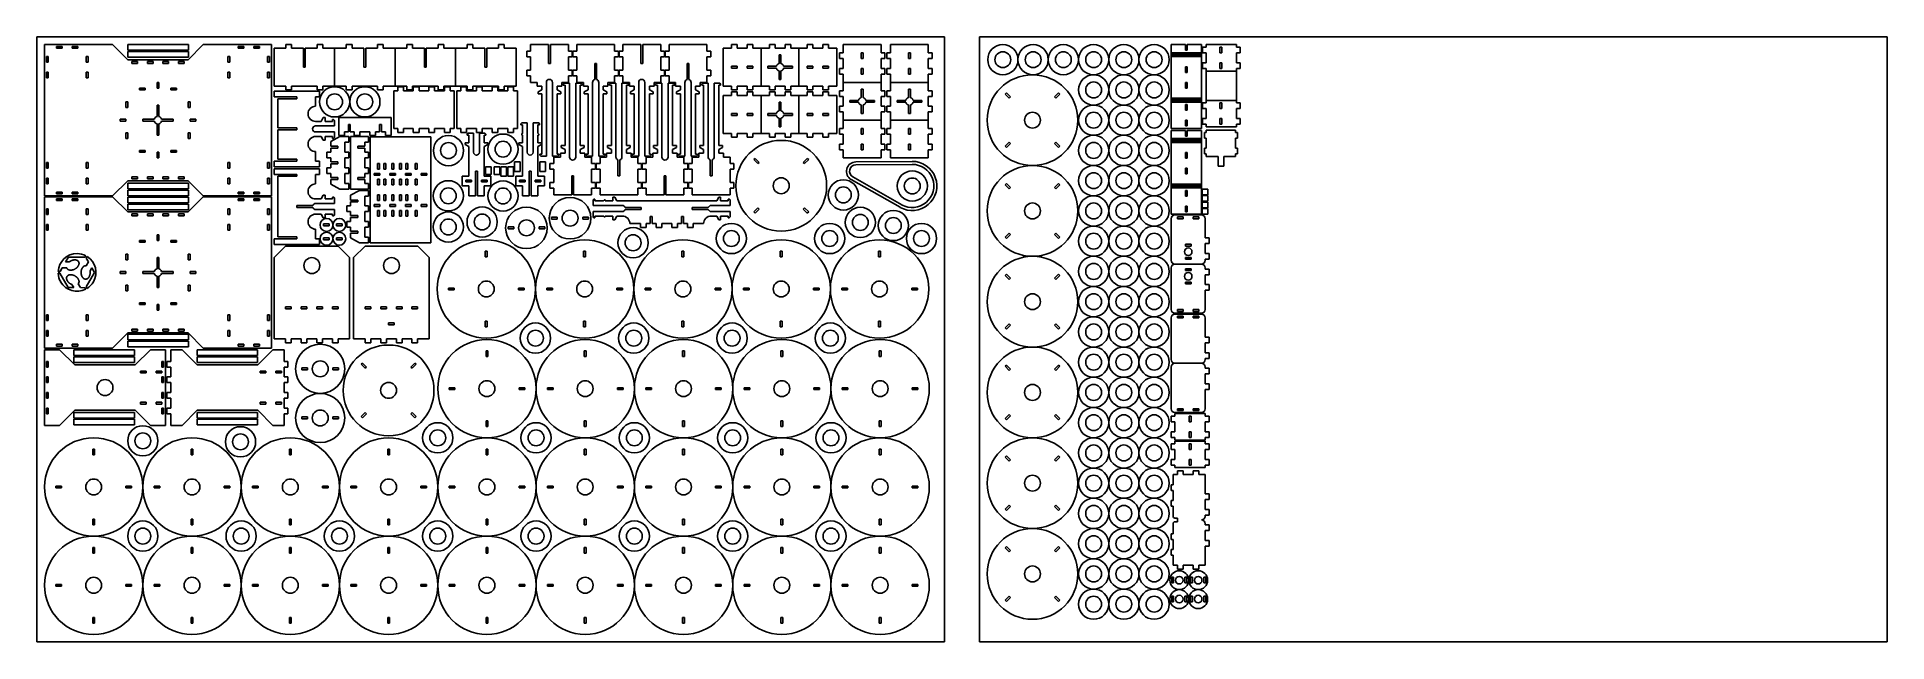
# Model space of a CAD drawing. Extents: x 994 to 3441, y -1567 to -767.
import ezdxf

# ---------------------------------------------------------------- set-up
doc = ezdxf.new("R2010")
doc.units = 0
for name, color, linetype in [('CUT1', 7, 'CONTINUOUS'), ('CUT2', 5, 'CONTINUOUS'), ('ENG', 1, 'CONTINUOUS'), ('LAYER_15', 200, 'CONTINUOUS')]:
    doc.layers.add(name, color=color, linetype=linetype)

msp = doc.modelspace()

# ---------------------------------------------------------------- linework, layer by layer
at = {"layer": 'CUT1'}
for p, q in [((1004.1, -977.2), (1004.1, -777.2)), ((1004.1, -777.2), (1094.1, -777.2)), ((1094.1, -777.2), (1114.1, -797.2)), ((1194.4, -777.2), (1114.4, -777.2)), ((1114.4, -777.2), (1114.4, -784.7)), ((1194.1, -797.2), (1214.1, -777.2)), ((1194.4, -784.7), (1194.4, -777.2)), ((1214.1, -777.2), (1304.1, -777.2)), ((1304.1, -777.2), (1304.1, -977.2)), ((1323.2, -782.2), (1307.6, -782.2)), ((1307.6, -782.2), (1307.6, -832.2)), ((1330.7, -777.2), (1323.2, -777.2)), ((1323.2, -777.2), (1323.2, -782.2)), ((1330.7, -782.2), (1330.7, -777.2)), ((1346.4, -782.2), (1330.7, -782.2)), ((1346.4, -807.2), (1346.4, -782.2)), ((1364.5, -782.2), (1348.9, -782.2)), ((1348.9, -782.2), (1348.9, -807.2)), ((1372, -777.2), (1364.5, -777.2)), ((1364.5, -777.2), (1364.5, -782.2)), ((1372, -782.2), (1372, -777.2)), ((1403.2, -782.2), (1372, -782.2)), ((1410.7, -777.2), (1403.2, -777.2)), ((1403.2, -777.2), (1403.2, -782.2)), ((1410.7, -782.2), (1410.7, -777.2)), ((1426.4, -782.2), (1410.7, -782.2)), ((1426.4, -807.2), (1426.4, -782.2)), ((1444.5, -782.2), (1428.9, -782.2)), ((1428.9, -782.2), (1428.9, -807.2)), ((1452, -777.2), (1444.5, -777.2)), ((1444.5, -777.2), (1444.5, -782.2)), ((1452, -782.2), (1452, -777.2)), ((1483.2, -782.2), (1452, -782.2)), ((1490.7, -777.2), (1483.2, -777.2)), ((1483.2, -777.2), (1483.2, -782.2)), ((1490.7, -782.2), (1490.7, -777.2)), ((1506.4, -782.2), (1490.7, -782.2)), ((1506.4, -807.2), (1506.4, -782.2)), ((1524.5, -782.2), (1508.9, -782.2)), ((1508.9, -782.2), (1508.9, -807.2)), ((1532, -777.2), (1524.5, -777.2)), ((1524.5, -777.2), (1524.5, -782.2)), ((1532, -782.2), (1532, -777.2)), ((1563.2, -782.2), (1532, -782.2)), ((1570.7, -777.2), (1563.2, -777.2)), ((1563.2, -777.2), (1563.2, -782.2)), ((1570.7, -782.2), (1570.7, -777.2)), ((1586.4, -782.2), (1570.7, -782.2)), ((1586.4, -807.2), (1586.4, -782.2)), ((1604.5, -782.2), (1588.9, -782.2)), ((1588.9, -782.2), (1588.9, -807.2)), ((1612, -777.2), (1604.5, -777.2)), ((1604.5, -777.2), (1604.5, -782.2)), ((1612, -782.2), (1612, -777.2)), ((1627.6, -782.2), (1612, -782.2)), ((1627.6, -832.2), (1627.6, -782.2)), ((1670.6, -777.2), (1646.8, -777.2)), ((1646.8, -777.2), (1646.8, -786)), ((1670.6, -802.2), (1670.6, -777.2)), ((1696.8, -777.2), (1673.1, -777.2)), ((1673.1, -777.2), (1673.1, -802.2)), ((1696.8, -786), (1696.8, -777.2)), ((1757.9, -777.2), (1707.9, -777.2)), ((1707.9, -777.2), (1707.9, -786)), ((1757.9, -786), (1757.9, -777.2)), ((1792.6, -777.2), (1768.9, -777.2)), ((1768.9, -777.2), (1768.9, -786)), ((1792.6, -802.2), (1792.6, -777.2)), ((1818.9, -777.2), (1795.1, -777.2)), ((1795.1, -777.2), (1795.1, -802.2)), ((1818.9, -786), (1818.9, -777.2)), ((1880, -777.2), (1830, -777.2)), ((1830, -777.2), (1830, -786)), ((1880, -786), (1880, -777.2)), ((1912.6, -782.2), (1901.7, -782.2)), ((1901.7, -782.2), (1901.7, -832.2)), ((1920.1, -777.2), (1912.6, -777.2)), ((1912.6, -777.2), (1912.6, -782.2)), ((1920.1, -782.2), (1920.1, -777.2)), ((1933.3, -782.2), (1920.1, -782.2)), ((1940.8, -777.2), (1933.3, -777.2)), ((1933.3, -777.2), (1933.3, -782.2)), ((1940.8, -782.2), (1940.8, -777.2)), ((1962.6, -782.2), (1940.8, -782.2)), ((1970.1, -777.2), (1962.6, -777.2)), ((1962.6, -777.2), (1962.6, -782.2)), ((1970.1, -782.2), (1970.1, -777.2)), ((1983.3, -782.2), (1970.1, -782.2)), ((1990.8, -777.2), (1983.3, -777.2)), ((1983.3, -777.2), (1983.3, -782.2)), ((1990.8, -782.2), (1990.8, -777.2)), ((2012.6, -782.2), (1990.8, -782.2)), ((2020.1, -777.2), (2012.6, -777.2)), ((2012.6, -777.2), (2012.6, -782.2)), ((2020.1, -782.2), (2020.1, -777.2)), ((2033.3, -782.2), (2020.1, -782.2)), ((2040.8, -777.2), (2033.3, -777.2)), ((2033.3, -777.2), (2033.3, -782.2)), ((2040.8, -782.2), (2040.8, -777.2)), ((2051.7, -782.2), (2040.8, -782.2)), ((2051.7, -832.2), (2051.7, -782.2)), ((2110.3, -777.2), (2060.3, -777.2)), ((2060.3, -777.2), (2060.3, -788.2)), ((2110.3, -788.2), (2110.3, -777.2)), ((2172.8, -777.2), (2122.8, -777.2)), ((2122.8, -777.2), (2122.8, -788.2)), ((2172.8, -788.2), (2172.8, -777.2)), ((2494, -888.2), (2494, -777.2)), ((2494, -777.2), (2512.7, -777.2)), ((2512.7, -777.2), (2512.7, -784.7)), ((2515.2, -784.7), (2515.2, -777.2)), ((2515.2, -777.2), (2534, -777.2)), ((2534, -777.2), (2534, -888.2)), ((2540.4, -780.7), (2535.4, -780.7)), ((2535.4, -780.7), (2535.4, -788.2)), ((2580.4, -777.2), (2540.4, -777.2)), ((2540.4, -777.2), (2540.4, -780.7)), ((2580.4, -780.7), (2580.4, -777.2)), ((2585.4, -780.7), (2580.4, -780.7)), ((2585.4, -788.2), (2585.4, -780.7)), ((1114.1, -797.2), (1194.1, -797.2)), ((1114.4, -784.7), (1194.4, -784.7)), ((1194.4, -786.6), (1114.4, -786.6)), ((1114.4, -786.6), (1114.4, -794.1)), ((1114.4, -794.1), (1194.4, -794.1)), ((1194.4, -794.1), (1194.4, -786.6)), ((1348.9, -807.2), (1346.4, -807.2)), ((1428.9, -807.2), (1426.4, -807.2)), ((1508.9, -807.2), (1506.4, -807.2)), ((1588.9, -807.2), (1586.4, -807.2)), ((1646.8, -786), (1641.8, -786)), ((1641.8, -786), (1641.8, -793.5)), ((1641.8, -793.5), (1646.8, -793.5)), ((1646.8, -793.5), (1646.8, -811)), ((1673.1, -802.2), (1670.6, -802.2)), ((1701.8, -786), (1696.8, -786)), ((1696.8, -811), (1696.8, -793.5)), ((1696.8, -793.5), (1701.8, -793.5)), ((1701.8, -793.5), (1701.8, -786)), ((1707.9, -786), (1702.9, -786)), ((1702.9, -786), (1702.9, -793.5)), ((1702.9, -793.5), (1707.9, -793.5)), ((1707.9, -793.5), (1707.9, -811)), ((1731.7, -823.4), (1731.7, -802.2)), ((1731.7, -802.2), (1734.2, -802.2)), ((1734.2, -802.2), (1734.2, -823.4)), ((1762.9, -786), (1757.9, -786)), ((1757.9, -811), (1757.9, -793.5)), ((1757.9, -793.5), (1762.9, -793.5)), ((1762.9, -793.5), (1762.9, -786)), ((1768.9, -786), (1763.9, -786)), ((1763.9, -786), (1763.9, -793.5)), ((1763.9, -793.5), (1768.9, -793.5)), ((1768.9, -793.5), (1768.9, -811)), ((1795.1, -802.2), (1792.6, -802.2)), ((1823.9, -786), (1818.9, -786)), ((1818.9, -811), (1818.9, -793.5)), ((1818.9, -793.5), (1823.9, -793.5)), ((1823.9, -793.5), (1823.9, -786)), ((1830, -786), (1825, -786)), ((1825, -786), (1825, -793.5)), ((1825, -793.5), (1830, -793.5)), ((1830, -793.5), (1830, -811)), ((1853.7, -823.4), (1853.7, -802.2)), ((1853.7, -802.2), (1856.2, -802.2)), ((1856.2, -802.2), (1856.2, -823.4)), ((1885, -786), (1880, -786)), ((1880, -811), (1880, -793.5)), ((1880, -793.5), (1885, -793.5)), ((1885, -793.5), (1885, -786)), ((2060.3, -788.2), (2055.3, -788.2)), ((2055.3, -788.2), (2055.3, -795.7)), ((2055.3, -795.7), (2060.3, -795.7)), ((2060.3, -795.7), (2060.3, -808.8)), ((2115.3, -788.2), (2110.3, -788.2)), ((2110.3, -808.8), (2110.3, -795.7)), ((2110.3, -795.7), (2115.3, -795.7)), ((2115.3, -795.7), (2115.3, -788.2)), ((2122.8, -788.2), (2117.8, -788.2)), ((2117.8, -788.2), (2117.8, -795.7)), ((2117.8, -795.7), (2122.8, -795.7)), ((2122.8, -795.7), (2122.8, -808.8)), ((2177.8, -788.2), (2172.8, -788.2)), ((2172.8, -808.8), (2172.8, -795.7)), ((2172.8, -795.7), (2177.8, -795.7)), ((2177.8, -795.7), (2177.8, -788.2)), ((2512.7, -784.7), (2515.2, -784.7)), ((2535.4, -788.2), (2540.4, -788.2)), ((2540.4, -801.3), (2535.4, -801.3)), ((2535.4, -801.3), (2535.4, -808.8)), ((2540.4, -788.2), (2540.4, -801.3)), ((2580.4, -801.3), (2580.4, -788.2)), ((2580.4, -788.2), (2585.4, -788.2)), ((2585.4, -801.3), (2580.4, -801.3)), ((2585.4, -808.8), (2585.4, -801.3)), ((1646.8, -811), (1641.8, -811)), ((1641.8, -811), (1641.8, -818.5)), ((1641.8, -818.5), (1646.8, -818.5)), ((1646.8, -818.5), (1646.8, -827.2)), ((1646.8, -827.2), (1655.6, -827.2)), ((1655.6, -827.2), (1655.6, -832.2)), ((1667.8, -924.7), (1667.8, -827.2)), ((1675.8, -827.2), (1675.8, -924.7)), ((1688.1, -832.2), (1688.1, -827.2)), ((1688.1, -827.2), (1696.8, -827.2)), ((1690, -829.7), (1691.3, -828.4)), ((1690, -830.9), (1690, -829.7)), ((1692.5, -830.9), (1690, -830.9)), ((1691.3, -828.4), (1698.5, -828.4)), ((1692.5, -910.9), (1692.5, -830.9)), ((1701.8, -811), (1696.8, -811)), ((1696.8, -827.2), (1696.8, -818.5)), ((1696.8, -818.5), (1701.8, -818.5)), ((1698.5, -828.4), (1698.5, -925.9)), ((1701.8, -818.5), (1701.8, -811)), ((1707.9, -811), (1702.9, -811)), ((1702.9, -811), (1702.9, -818.5)), ((1702.9, -818.5), (1707.9, -818.5)), ((1706.5, -925.9), (1706.5, -828.4)), ((1706.5, -828.4), (1713.8, -828.4)), ((1707.9, -818.5), (1707.9, -827.2)), ((1707.9, -827.2), (1716.7, -827.2)), ((1712.5, -830.9), (1712.5, -910.9)), ((1715, -830.9), (1712.5, -830.9)), ((1713.8, -828.4), (1715, -829.7)), ((1715, -829.7), (1715, -830.9)), ((1716.7, -827.2), (1716.7, -832.2)), ((1728.9, -924.7), (1728.9, -827.2)), ((1736.9, -827.2), (1736.9, -924.7)), ((1749.2, -832.2), (1749.2, -827.2)), ((1749.2, -827.2), (1757.9, -827.2)), ((1751.2, -829.7), (1752.4, -828.4)), ((1751.2, -830.9), (1751.2, -829.7)), ((1753.7, -830.9), (1751.2, -830.9)), ((1752.4, -828.4), (1759.7, -828.4)), ((1753.7, -910.9), (1753.7, -830.9)), ((1762.9, -811), (1757.9, -811)), ((1757.9, -827.2), (1757.9, -818.5)), ((1757.9, -818.5), (1762.9, -818.5)), ((1759.7, -828.4), (1759.7, -925.9)), ((1762.9, -818.5), (1762.9, -811)), ((1768.9, -811), (1763.9, -811)), ((1763.9, -811), (1763.9, -818.5)), ((1763.9, -818.5), (1768.9, -818.5)), ((1767.7, -925.9), (1767.7, -828.4)), ((1767.7, -828.4), (1774.9, -828.4)), ((1768.9, -818.5), (1768.9, -827.2)), ((1768.9, -827.2), (1777.6, -827.2)), ((1776.2, -830.9), (1773.7, -830.9)), ((1773.7, -830.9), (1773.7, -910.9)), ((1774.9, -828.4), (1776.2, -829.7)), ((1776.2, -829.7), (1776.2, -830.9)), ((1777.6, -827.2), (1777.6, -832.2)), ((1789.9, -924.7), (1789.9, -827.2)), ((1797.9, -827.2), (1797.9, -924.7)), ((1810.1, -832.2), (1810.1, -827.2)), ((1810.1, -827.2), (1818.9, -827.2)), ((1812.1, -829.7), (1813.3, -828.4)), ((1812.1, -830.9), (1812.1, -829.7)), ((1814.6, -830.9), (1812.1, -830.9)), ((1813.3, -828.4), (1820.6, -828.4)), ((1814.6, -910.9), (1814.6, -830.9)), ((1823.9, -811), (1818.9, -811)), ((1818.9, -827.2), (1818.9, -818.5)), ((1818.9, -818.5), (1823.9, -818.5)), ((1820.6, -828.4), (1820.6, -925.9)), ((1823.9, -818.5), (1823.9, -811)), ((1830, -811), (1825, -811)), ((1825, -811), (1825, -818.5)), ((1825, -818.5), (1830, -818.5)), ((1828.6, -925.9), (1828.6, -828.4)), ((1828.6, -828.4), (1835.8, -828.4)), ((1830, -818.5), (1830, -827.2)), ((1830, -827.2), (1838.7, -827.2)), ((1834.6, -830.9), (1834.6, -910.9)), ((1837.1, -830.9), (1834.6, -830.9)), ((1835.8, -828.4), (1837.1, -829.7)), ((1837.1, -829.7), (1837.1, -830.9)), ((1838.7, -827.2), (1838.7, -832.2)), ((1851, -924.7), (1851, -827.2)), ((1859, -827.2), (1859, -924.7)), ((1871.2, -832.2), (1871.2, -827.2)), ((1871.2, -827.2), (1880, -827.2)), ((1873.2, -829.7), (1874.5, -828.4)), ((1873.2, -830.9), (1873.2, -829.7)), ((1875.7, -830.9), (1873.2, -830.9)), ((1874.5, -828.4), (1881.7, -828.4)), ((1875.7, -910.9), (1875.7, -830.9)), ((1885, -811), (1880, -811)), ((1880, -827.2), (1880, -818.5)), ((1880, -818.5), (1885, -818.5)), ((1881.7, -828.4), (1881.7, -925.9)), ((1885, -818.5), (1885, -811)), ((1889.7, -925.9), (1889.7, -828.4)), ((1889.7, -828.4), (1897, -828.4)), ((1898.2, -830.9), (1895.7, -830.9)), ((1895.7, -830.9), (1895.7, -910.9)), ((1897, -828.4), (1898.2, -829.7)), ((1898.2, -829.7), (1898.2, -830.9)), ((2060.3, -808.8), (2055.3, -808.8)), ((2055.3, -808.8), (2055.3, -816.3)), ((2055.3, -816.3), (2060.3, -816.3)), ((2060.3, -816.3), (2060.3, -838.2)), ((2115.3, -808.8), (2110.3, -808.8)), ((2110.3, -816.3), (2115.3, -816.3)), ((2110.3, -838.2), (2110.3, -816.3)), ((2115.3, -816.3), (2115.3, -808.8)), ((2122.8, -808.8), (2117.8, -808.8)), ((2117.8, -808.8), (2117.8, -816.3)), ((2117.8, -816.3), (2122.8, -816.3)), ((2122.8, -816.3), (2122.8, -838.2)), ((2177.8, -808.8), (2172.8, -808.8)), ((2172.8, -816.3), (2177.8, -816.3)), ((2172.8, -838.2), (2172.8, -816.3)), ((2177.8, -816.3), (2177.8, -808.8)), ((2535.4, -808.8), (2540.4, -808.8)), ((2540.4, -808.8), (2540.4, -854.4)), ((2580.4, -854.4), (2580.4, -808.8)), ((2580.4, -808.8), (2585.4, -808.8)), ((1307.6, -832.2), (1323.2, -832.2)), ((1307.6, -846.3), (1307.6, -838.8)), ((1307.6, -838.8), (1367.6, -838.8)), ((1337.6, -846.3), (1307.6, -846.3)), ((1312.6, -887.5), (1312.6, -848.8)), ((1312.6, -848.8), (1337.6, -848.8)), ((1323.2, -832.2), (1323.2, -837.2)), ((1323.2, -837.2), (1330.7, -837.2)), ((1330.7, -837.2), (1330.7, -832.2)), ((1330.7, -832.2), (1364.5, -832.2)), ((1337.6, -848.8), (1337.6, -846.3)), ((1367.6, -846.3), (1362.6, -846.3)), ((1362.6, -846.3), (1362.6, -858.8)), ((1364.5, -832.2), (1364.5, -837.2)), ((1364.5, -837.2), (1372, -837.2)), ((1367.6, -838.8), (1367.6, -846.3)), ((1372, -837.2), (1372, -832.2)), ((1372, -832.2), (1403.2, -832.2)), ((1403.2, -832.2), (1403.2, -837.2)), ((1403.2, -837.2), (1410.7, -837.2)), ((1410.7, -837.2), (1410.7, -832.2)), ((1410.7, -832.2), (1444.5, -832.2)), ((1444.5, -832.2), (1444.5, -837.2)), ((1444.5, -837.2), (1452, -837.2)), ((1452, -837.2), (1452, -832.2)), ((1452, -832.2), (1483.2, -832.2)), ((1471.2, -838.3), (1465.9, -838.3)), ((1465.9, -838.3), (1465.9, -888.3)), ((1478.7, -833.3), (1471.2, -833.3)), ((1471.2, -833.3), (1471.2, -838.3)), ((1478.7, -838.3), (1478.7, -833.3)), ((1491.8, -838.3), (1478.7, -838.3)), ((1483.2, -832.2), (1483.2, -837.2)), ((1483.2, -837.2), (1490.7, -837.2)), ((1490.7, -837.2), (1490.7, -832.2)), ((1490.7, -832.2), (1524.5, -832.2)), ((1499.3, -833.3), (1491.8, -833.3)), ((1491.8, -833.3), (1491.8, -838.3)), ((1499.3, -838.3), (1499.3, -833.3)), ((1512.4, -838.3), (1499.3, -838.3)), ((1519.9, -833.3), (1512.4, -833.3)), ((1512.4, -833.3), (1512.4, -838.3)), ((1519.9, -838.3), (1519.9, -833.3)), ((1533.1, -838.3), (1519.9, -838.3)), ((1524.5, -832.2), (1524.5, -837.2)), ((1524.5, -837.2), (1532, -837.2)), ((1532, -837.2), (1532, -832.2)), ((1532, -832.2), (1563.2, -832.2)), ((1540.6, -833.3), (1533.1, -833.3)), ((1533.1, -833.3), (1533.1, -838.3)), ((1540.6, -838.3), (1540.6, -833.3)), ((1545.9, -838.3), (1540.6, -838.3)), ((1545.9, -888.3), (1545.9, -838.3)), ((1554.7, -838.3), (1549.4, -838.3)), ((1549.4, -838.3), (1549.4, -888.3)), ((1562.2, -833.3), (1554.7, -833.3)), ((1554.7, -833.3), (1554.7, -838.3)), ((1562.2, -838.3), (1562.2, -833.3)), ((1575.4, -838.3), (1562.2, -838.3)), ((1563.2, -832.2), (1563.2, -837.2)), ((1563.2, -837.2), (1570.7, -837.2)), ((1570.7, -837.2), (1570.7, -832.2)), ((1570.7, -832.2), (1604.5, -832.2)), ((1582.9, -833.3), (1575.4, -833.3)), ((1575.4, -833.3), (1575.4, -838.3)), ((1582.9, -838.3), (1582.9, -833.3)), ((1596, -838.3), (1582.9, -838.3)), ((1603.5, -833.3), (1596, -833.3)), ((1596, -833.3), (1596, -838.3)), ((1603.5, -838.3), (1603.5, -833.3)), ((1616.6, -838.3), (1603.5, -838.3)), ((1604.5, -832.2), (1604.5, -837.2)), ((1604.5, -837.2), (1612, -837.2)), ((1612, -837.2), (1612, -832.2)), ((1612, -832.2), (1627.6, -832.2)), ((1624.1, -833.3), (1616.6, -833.3)), ((1616.6, -833.3), (1616.6, -838.3)), ((1624.1, -838.3), (1624.1, -833.3)), ((1629.4, -838.3), (1624.1, -838.3)), ((1629.4, -888.3), (1629.4, -838.3)), ((1655.6, -832.2), (1661.8, -832.2)), ((1661.8, -837.2), (1656.8, -839.7)), ((1656.8, -839.7), (1656.8, -842.2)), ((1656.8, -842.2), (1661.8, -842.2)), ((1661.8, -832.2), (1661.8, -837.2)), ((1661.8, -842.2), (1661.8, -922.2)), ((1681.8, -837.2), (1681.8, -832.2)), ((1681.8, -832.2), (1688.1, -832.2)), ((1686.8, -839.7), (1681.8, -837.2)), ((1681.8, -922.2), (1681.8, -842.2)), ((1681.8, -842.2), (1686.8, -842.2)), ((1686.8, -842.2), (1686.8, -839.7)), ((1716.7, -832.2), (1722.9, -832.2)), ((1722.9, -837.2), (1717.9, -839.7)), ((1717.9, -839.7), (1717.9, -842.2)), ((1717.9, -842.2), (1722.9, -842.2)), ((1722.9, -832.2), (1722.9, -837.2)), ((1722.9, -842.2), (1722.9, -922.2)), ((1742.9, -837.2), (1742.9, -832.2)), ((1742.9, -832.2), (1749.2, -832.2)), ((1747.9, -839.7), (1742.9, -837.2)), ((1742.9, -922.2), (1742.9, -842.2)), ((1742.9, -842.2), (1747.9, -842.2)), ((1747.9, -842.2), (1747.9, -839.7)), ((1777.6, -832.2), (1783.9, -832.2)), ((1783.9, -837.2), (1778.9, -839.7)), ((1778.9, -839.7), (1778.9, -842.2)), ((1778.9, -842.2), (1783.9, -842.2)), ((1783.9, -832.2), (1783.9, -837.2)), ((1783.9, -842.2), (1783.9, -922.2)), ((1803.9, -837.2), (1803.9, -832.2)), ((1803.9, -832.2), (1810.1, -832.2)), ((1808.9, -839.7), (1803.9, -837.2)), ((1803.9, -922.2), (1803.9, -842.2)), ((1803.9, -842.2), (1808.9, -842.2)), ((1808.9, -842.2), (1808.9, -839.7)), ((1838.7, -832.2), (1845, -832.2)), ((1845, -837.2), (1840, -839.7)), ((1840, -839.7), (1840, -842.2)), ((1840, -842.2), (1845, -842.2)), ((1845, -832.2), (1845, -837.2)), ((1845, -842.2), (1845, -922.2)), ((1865, -837.2), (1865, -832.2)), ((1865, -832.2), (1871.2, -832.2)), ((1870, -839.7), (1865, -837.2)), ((1865, -922.2), (1865, -842.2)), ((1865, -842.2), (1870, -842.2)), ((1870, -842.2), (1870, -839.7)), ((1901.7, -832.2), (1912.6, -832.2)), ((1912.6, -844.7), (1901.7, -844.7)), ((1901.7, -844.7), (1901.7, -894.7)), ((1912.6, -832.2), (1912.6, -837.2)), ((1912.6, -837.2), (1920.1, -837.2)), ((1920.1, -839.7), (1912.6, -839.7)), ((1912.6, -839.7), (1912.6, -844.7)), ((1920.1, -837.2), (1920.1, -832.2)), ((1920.1, -832.2), (1933.3, -832.2)), ((1920.1, -844.7), (1920.1, -839.7)), ((1933.3, -844.7), (1920.1, -844.7)), ((1933.3, -832.2), (1933.3, -837.2)), ((1933.3, -837.2), (1940.8, -837.2)), ((1940.8, -839.7), (1933.3, -839.7)), ((1933.3, -839.7), (1933.3, -844.7)), ((1940.8, -837.2), (1940.8, -832.2)), ((1940.8, -832.2), (1962.6, -832.2)), ((1940.8, -844.7), (1940.8, -839.7)), ((1962.6, -844.7), (1940.8, -844.7)), ((1962.6, -832.2), (1962.6, -837.2)), ((1962.6, -837.2), (1970.1, -837.2)), ((1970.1, -839.7), (1962.6, -839.7)), ((1962.6, -839.7), (1962.6, -844.7)), ((1970.1, -837.2), (1970.1, -832.2)), ((1970.1, -832.2), (1983.3, -832.2)), ((1970.1, -844.7), (1970.1, -839.7)), ((1983.3, -844.7), (1970.1, -844.7)), ((1983.3, -832.2), (1983.3, -837.2)), ((1983.3, -837.2), (1990.8, -837.2)), ((1990.8, -839.7), (1983.3, -839.7)), ((1983.3, -839.7), (1983.3, -844.7)), ((1990.8, -837.2), (1990.8, -832.2)), ((1990.8, -832.2), (2012.6, -832.2)), ((1990.8, -844.7), (1990.8, -839.7)), ((2012.6, -844.7), (1990.8, -844.7)), ((2012.6, -832.2), (2012.6, -837.2)), ((2012.6, -837.2), (2020.1, -837.2)), ((2020.1, -839.7), (2012.6, -839.7)), ((2012.6, -839.7), (2012.6, -844.7)), ((2020.1, -837.2), (2020.1, -832.2)), ((2020.1, -832.2), (2033.3, -832.2)), ((2020.1, -844.7), (2020.1, -839.7)), ((2033.3, -844.7), (2020.1, -844.7)), ((2033.3, -832.2), (2033.3, -837.2)), ((2033.3, -837.2), (2040.8, -837.2)), ((2040.8, -839.7), (2033.3, -839.7)), ((2033.3, -839.7), (2033.3, -844.7)), ((2040.8, -837.2), (2040.8, -832.2)), ((2040.8, -832.2), (2051.7, -832.2)), ((2040.8, -844.7), (2040.8, -839.7)), ((2051.7, -844.7), (2040.8, -844.7)), ((2051.7, -894.7), (2051.7, -844.7)), ((2060.3, -838.2), (2055.3, -838.2)), ((2055.3, -838.2), (2055.3, -845.7)), ((2055.3, -845.7), (2060.3, -845.7)), ((2060.3, -845.7), (2060.3, -858.8)), ((2115.3, -838.2), (2110.3, -838.2)), ((2110.3, -858.8), (2110.3, -845.7)), ((2110.3, -845.7), (2115.3, -845.7)), ((2115.3, -845.7), (2115.3, -838.2)), ((2122.8, -838.2), (2117.8, -838.2)), ((2117.8, -838.2), (2117.8, -845.7)), ((2117.8, -845.7), (2122.8, -845.7)), ((2122.8, -845.7), (2122.8, -858.8)), ((2177.8, -838.2), (2172.8, -838.2)), ((2172.8, -858.8), (2172.8, -845.7)), ((2172.8, -845.7), (2177.8, -845.7)), ((2177.8, -845.7), (2177.8, -838.2)), ((2540.4, -854.4), (2535.4, -854.4)), ((2535.4, -854.4), (2535.4, -861.9)), ((2585.4, -854.4), (2580.4, -854.4)), ((2585.4, -861.9), (2585.4, -854.4)), ((1362.6, -878.8), (1370.1, -878.8)), ((1370.1, -878.8), (1372.6, -873.8)), ((1372.6, -873.8), (1375.1, -873.8)), ((1375.1, -873.8), (1375.1, -878.8)), ((1375.1, -878.8), (1385.1, -878.8)), ((1385.1, -878.8), (1385.1, -876.3)), ((1385.1, -876.3), (1386.4, -876.3)), ((1386.4, -876.3), (1387.6, -877.5)), ((1387.6, -877.5), (1387.6, -884.8)), ((1462.5, -873.7), (1393.1, -873.7)), ((1393.1, -873.7), (1393.1, -897.5)), ((1462.5, -897.5), (1462.5, -873.7)), ((2060.3, -858.8), (2055.3, -858.8)), ((2055.3, -858.8), (2055.3, -866.3)), ((2055.3, -866.3), (2060.3, -866.3)), ((2060.3, -866.3), (2060.3, -888.2)), ((2115.3, -858.8), (2110.3, -858.8)), ((2110.3, -888.2), (2110.3, -866.3)), ((2110.3, -866.3), (2115.3, -866.3)), ((2115.3, -866.3), (2115.3, -858.8)), ((2122.8, -858.8), (2117.8, -858.8)), ((2117.8, -858.8), (2117.8, -866.3)), ((2117.8, -866.3), (2122.8, -866.3)), ((2122.8, -866.3), (2122.8, -888.2)), ((2177.8, -858.8), (2172.8, -858.8)), ((2172.8, -888.2), (2172.8, -866.3)), ((2172.8, -866.3), (2177.8, -866.3)), ((2177.8, -866.3), (2177.8, -858.8)), ((2535.4, -861.9), (2540.4, -861.9)), ((2540.4, -875), (2535.4, -875)), ((2535.4, -875), (2535.4, -882.5)), ((2540.4, -861.9), (2540.4, -875)), ((2580.4, -875), (2580.4, -861.9)), ((2580.4, -861.9), (2585.4, -861.9)), ((2585.4, -875), (2580.4, -875)), ((2585.4, -882.5), (2585.4, -875)), ((1337.6, -887.5), (1312.6, -887.5)), ((1312.6, -928.8), (1312.6, -890)), ((1312.6, -890), (1337.6, -890)), ((1337.6, -890), (1337.6, -887.5)), ((1387.6, -884.8), (1362.6, -884.8)), ((1362.6, -892.8), (1387.6, -892.8)), ((1370.1, -898.8), (1362.6, -898.8)), ((1372.6, -903.8), (1370.1, -898.8)), ((1375.1, -903.8), (1372.6, -903.8)), ((1385.1, -898.8), (1375.1, -898.8)), ((1375.1, -898.8), (1375.1, -903.8)), ((1394.4, -898.9), (1382.6, -905.3)), ((1385.1, -901.3), (1385.1, -898.8)), ((1386.4, -901.3), (1385.1, -901.3)), ((1387.6, -900), (1386.4, -901.3)), ((1387.6, -892.8), (1387.6, -900)), ((1393.1, -897.5), (1400.6, -897.5)), ((1406.3, -898.9), (1394.4, -898.9)), ((1400.6, -897.5), (1400.6, -892.5)), ((1400.6, -892.5), (1405.9, -892.5)), ((1405.9, -892.5), (1405.9, -883.1)), ((1405.9, -883.1), (1408.4, -883.1)), ((1406.3, -906.4), (1406.3, -898.9)), ((1408.4, -883.1), (1408.4, -892.5)), ((1408.4, -892.5), (1413.7, -892.5)), ((1432.6, -898.9), (1408.8, -898.9)), ((1408.8, -898.9), (1408.8, -968.3)), ((1413.7, -892.5), (1413.7, -897.5)), ((1413.7, -897.5), (1421.2, -897.5)), ((1421.2, -897.5), (1421.2, -892.5)), ((1421.2, -892.5), (1434.3, -892.5)), ((1432.6, -906.4), (1432.6, -898.9)), ((1434.3, -892.5), (1434.3, -897.5)), ((1434.3, -897.5), (1441.8, -897.5)), ((1514.8, -899.4), (1434.8, -899.4)), ((1434.8, -899.4), (1434.8, -1039.4)), ((1441.8, -897.5), (1441.8, -892.5)), ((1441.8, -892.5), (1447.2, -892.5)), ((1447.2, -892.5), (1447.2, -883.1)), ((1447.2, -883.1), (1449.7, -883.1)), ((1449.7, -883.1), (1449.7, -892.5)), ((1449.7, -892.5), (1455, -892.5)), ((1455, -892.5), (1455, -897.5)), ((1455, -897.5), (1462.5, -897.5)), ((1465.9, -888.3), (1471.2, -888.3)), ((1471.2, -888.3), (1471.2, -893.3)), ((1471.2, -893.3), (1478.7, -893.3)), ((1478.7, -893.3), (1478.7, -888.3)), ((1478.7, -888.3), (1491.8, -888.3)), ((1491.8, -888.3), (1491.8, -893.3)), ((1491.8, -893.3), (1499.3, -893.3)), ((1499.3, -893.3), (1499.3, -888.3)), ((1499.3, -888.3), (1512.4, -888.3)), ((1512.4, -888.3), (1512.4, -893.3)), ((1512.4, -893.3), (1519.9, -893.3)), ((1514.8, -1039.4), (1514.8, -899.4)), ((1519.9, -893.3), (1519.9, -888.3)), ((1519.9, -888.3), (1533.1, -888.3)), ((1533.1, -888.3), (1533.1, -893.3)), ((1533.1, -893.3), (1540.6, -893.3)), ((1540.6, -893.3), (1540.6, -888.3)), ((1540.6, -888.3), (1545.9, -888.3)), ((1549.4, -888.3), (1554.7, -888.3)), ((1554.7, -888.3), (1554.7, -893.3)), ((1554.7, -893.3), (1562.2, -893.3)), ((1562.2, -893.3), (1562.2, -888.3)), ((1562.2, -888.3), (1575.4, -888.3)), ((1564, -894.5), (1562.8, -895.7)), ((1562.8, -895.7), (1562.8, -897)), ((1562.8, -897), (1565.3, -897)), ((1571.3, -894.5), (1564, -894.5)), ((1565.3, -897), (1565.3, -907)), ((1571.3, -919.5), (1571.3, -894.5)), ((1575.4, -888.3), (1575.4, -893.3)), ((1575.4, -893.3), (1582.9, -893.3)), ((1586.5, -894.5), (1579.3, -894.5)), ((1579.3, -894.5), (1579.3, -919.5)), ((1582.9, -893.3), (1582.9, -888.3)), ((1582.9, -888.3), (1596, -888.3)), ((1585.3, -907), (1585.3, -897)), ((1585.3, -897), (1587.8, -897)), ((1587.8, -895.7), (1586.5, -894.5)), ((1587.8, -897), (1587.8, -895.7)), ((1596, -888.3), (1596, -893.3)), ((1596, -893.3), (1603.5, -893.3)), ((1603.5, -893.3), (1603.5, -888.3)), ((1603.5, -888.3), (1616.6, -888.3)), ((1616.6, -888.3), (1616.6, -893.3)), ((1616.6, -893.3), (1624.1, -893.3)), ((1624.1, -893.3), (1624.1, -888.3)), ((1624.1, -888.3), (1629.4, -888.3)), ((1633.8, -882), (1635.1, -880.7)), ((1633.8, -883.2), (1633.8, -882)), ((1636.3, -883.2), (1633.8, -883.2)), ((1635.1, -880.7), (1642.3, -880.7)), ((1635.1, -895.7), (1636.3, -894.5)), ((1635.1, -897), (1635.1, -895.7)), ((1636.3, -897), (1635.1, -897)), ((1636.3, -894.5), (1636.3, -883.2)), ((1636.3, -907), (1636.3, -897)), ((1642.3, -880.7), (1642.3, -919.5)), ((1650.3, -919.5), (1650.3, -880.7)), ((1650.3, -880.7), (1657.6, -880.7)), ((1658.8, -883.2), (1656.3, -883.2)), ((1656.3, -883.2), (1656.3, -894.5)), ((1656.3, -894.5), (1657.6, -895.7)), ((1657.6, -897), (1656.3, -897)), ((1656.3, -897), (1656.3, -907)), ((1657.6, -880.7), (1658.8, -882)), ((1657.6, -895.7), (1657.6, -897)), ((1658.8, -882), (1658.8, -883.2)), ((1901.7, -894.7), (1912.6, -894.7)), ((1912.6, -894.7), (1912.6, -899.7)), ((1912.6, -899.7), (1920.1, -899.7)), ((1920.1, -899.7), (1920.1, -894.7)), ((1920.1, -894.7), (1933.3, -894.7)), ((1933.3, -894.7), (1933.3, -899.7)), ((1933.3, -899.7), (1940.8, -899.7)), ((1940.8, -899.7), (1940.8, -894.7)), ((1940.8, -894.7), (1962.6, -894.7)), ((1962.6, -894.7), (1962.6, -899.7)), ((1962.6, -899.7), (1970.1, -899.7)), ((1970.1, -899.7), (1970.1, -894.7)), ((1970.1, -894.7), (1983.3, -894.7)), ((1983.3, -894.7), (1983.3, -899.7)), ((1983.3, -899.7), (1990.8, -899.7)), ((1990.8, -899.7), (1990.8, -894.7)), ((1990.8, -894.7), (2012.6, -894.7)), ((2012.6, -894.7), (2012.6, -899.7)), ((2012.6, -899.7), (2020.1, -899.7)), ((2020.1, -899.7), (2020.1, -894.7)), ((2020.1, -894.7), (2033.3, -894.7)), ((2033.3, -894.7), (2033.3, -899.7)), ((2033.3, -899.7), (2040.8, -899.7)), ((2040.8, -899.7), (2040.8, -894.7)), ((2040.8, -894.7), (2051.7, -894.7)), ((2060.3, -888.2), (2055.3, -888.2)), ((2055.3, -888.2), (2055.3, -895.7)), ((2055.3, -895.7), (2060.3, -895.7)), ((2060.3, -895.7), (2060.3, -908.8)), ((2115.3, -888.2), (2110.3, -888.2)), ((2110.3, -908.8), (2110.3, -895.7)), ((2110.3, -895.7), (2115.3, -895.7)), ((2115.3, -895.7), (2115.3, -888.2)), ((2122.8, -888.2), (2117.8, -888.2)), ((2117.8, -888.2), (2117.8, -895.7)), ((2117.8, -895.7), (2122.8, -895.7)), ((2122.8, -895.7), (2122.8, -908.8)), ((2177.8, -888.2), (2172.8, -888.2)), ((2172.8, -908.8), (2172.8, -895.7)), ((2172.8, -895.7), (2177.8, -895.7)), ((2177.8, -895.7), (2177.8, -888.2)), ((2534, -888.2), (2494, -888.2)), ((2494, -1001.6), (2494, -890.7)), ((2494, -890.7), (2512.7, -890.7)), ((2512.7, -890.7), (2512.7, -898.2)), ((2512.7, -898.2), (2515.2, -898.2)), ((2515.2, -898.2), (2515.2, -890.7)), ((2515.2, -890.7), (2534, -890.7)), ((2534, -890.7), (2534, -1001.6)), ((2535.4, -882.5), (2540.4, -882.5)), ((2540.4, -893.7), (2537.9, -893.7)), ((2537.9, -893.7), (2537.9, -901.2)), ((2537.9, -901.2), (2540.4, -901.2)), ((2540.4, -882.5), (2540.4, -886)), ((2540.4, -886), (2580.4, -886)), ((2579.1, -890.3), (2540.4, -890.3)), ((2540.4, -890.3), (2540.4, -893.7)), ((2540.4, -901.2), (2540.4, -914.3)), ((2579.1, -893.7), (2579.1, -890.3)), ((2581.6, -893.7), (2579.1, -893.7)), ((2579.1, -914.3), (2579.1, -901.2)), ((2579.1, -901.2), (2581.6, -901.2)), ((2580.4, -886), (2580.4, -882.5)), ((2580.4, -882.5), (2585.4, -882.5)), ((2581.6, -901.2), (2581.6, -893.7)), ((1337.6, -928.8), (1312.6, -928.8)), ((1337.6, -931.3), (1337.6, -928.8)), ((1362.6, -918.8), (1362.6, -931.3)), ((1382.6, -919.5), (1377.6, -919.5)), ((1377.6, -919.5), (1377.6, -927)), ((1377.6, -927), (1382.6, -927)), ((1382.6, -905.3), (1382.6, -911.7)), ((1382.6, -911.7), (1391.9, -911.7)), ((1391.9, -914.2), (1382.6, -914.2)), ((1382.6, -914.2), (1382.6, -919.5)), ((1382.6, -927), (1382.6, -932.3)), ((1391.9, -911.7), (1391.9, -914.2)), ((1401.3, -919.5), (1401.3, -906.4)), ((1401.3, -906.4), (1406.3, -906.4)), ((1406.3, -919.5), (1401.3, -919.5)), ((1401.3, -940.1), (1401.3, -927)), ((1401.3, -927), (1406.3, -927)), ((1406.3, -927), (1406.3, -919.5)), ((1418.2, -914.2), (1418.2, -911.7)), ((1418.2, -911.7), (1427.6, -911.7)), ((1427.6, -914.2), (1418.2, -914.2)), ((1427.6, -911.7), (1427.6, -906.4)), ((1427.6, -906.4), (1432.6, -906.4)), ((1427.6, -919.5), (1427.6, -914.2)), ((1432.6, -919.5), (1427.6, -919.5)), ((1427.6, -940.1), (1427.6, -927)), ((1427.6, -927), (1432.6, -927)), ((1432.6, -927), (1432.6, -919.5)), ((1565.3, -907), (1560.3, -907)), ((1560.3, -907), (1560.3, -909.5)), ((1560.3, -909.5), (1565.3, -912)), ((1565.3, -912), (1565.3, -951.4)), ((1590.3, -907), (1585.3, -907)), ((1585.3, -912), (1590.3, -909.5)), ((1585.3, -951.4), (1585.3, -912)), ((1590.3, -909.5), (1590.3, -907)), ((1631.3, -909.5), (1631.3, -907)), ((1631.3, -907), (1636.3, -907)), ((1636.3, -912), (1631.3, -909.5)), ((1636.3, -951.4), (1636.3, -912)), ((1656.3, -907), (1661.3, -907)), ((1661.3, -909.5), (1656.3, -912)), ((1656.3, -912), (1656.3, -951.4)), ((1661.8, -922.2), (1659.3, -922.2)), ((1659.3, -922.2), (1659.3, -923.5)), ((1659.3, -923.5), (1660.6, -924.7)), ((1660.6, -924.7), (1667.8, -924.7)), ((1661.3, -907), (1661.3, -909.5)), ((1675.8, -924.7), (1683.1, -924.7)), ((1677.5, -934.7), (1677.5, -925.9)), ((1677.5, -925.9), (1686.3, -925.9)), ((1684.3, -922.2), (1681.8, -922.2)), ((1683.1, -924.7), (1684.3, -923.5)), ((1684.3, -923.5), (1684.3, -922.2)), ((1686.3, -925.9), (1686.3, -920.9)), ((1686.3, -920.9), (1692.5, -920.9)), ((1687.5, -913.4), (1687.5, -910.9)), ((1687.5, -910.9), (1692.5, -910.9)), ((1692.5, -915.9), (1687.5, -913.4)), ((1692.5, -920.9), (1692.5, -915.9)), ((1712.5, -910.9), (1717.5, -910.9)), ((1717.5, -913.4), (1712.5, -915.9)), ((1712.5, -915.9), (1712.5, -920.9)), ((1712.5, -920.9), (1718.8, -920.9)), ((1717.5, -910.9), (1717.5, -913.4)), ((1718.8, -920.9), (1718.8, -925.9)), ((1718.8, -925.9), (1727.5, -925.9)), ((1722.9, -922.2), (1720.4, -922.2)), ((1720.4, -922.2), (1720.4, -923.5)), ((1720.4, -923.5), (1721.7, -924.7)), ((1721.7, -924.7), (1728.9, -924.7)), ((1727.5, -925.9), (1727.5, -934.7)), ((1736.9, -924.7), (1744.2, -924.7)), ((1738.7, -934.7), (1738.7, -925.9)), ((1738.7, -925.9), (1747.4, -925.9)), ((1745.4, -922.2), (1742.9, -922.2)), ((1744.2, -924.7), (1745.4, -923.5)), ((1745.4, -923.5), (1745.4, -922.2)), ((1747.4, -925.9), (1747.4, -920.9)), ((1747.4, -920.9), (1753.7, -920.9)), ((1748.7, -913.4), (1748.7, -910.9)), ((1748.7, -910.9), (1753.7, -910.9)), ((1753.7, -915.9), (1748.7, -913.4)), ((1753.7, -920.9), (1753.7, -915.9)), ((1773.7, -910.9), (1778.7, -910.9)), ((1778.7, -913.4), (1773.7, -915.9)), ((1773.7, -915.9), (1773.7, -920.9)), ((1773.7, -920.9), (1779.9, -920.9)), ((1778.7, -910.9), (1778.7, -913.4)), ((1779.9, -920.9), (1779.9, -925.9)), ((1779.9, -925.9), (1788.7, -925.9)), ((1783.9, -922.2), (1781.4, -922.2)), ((1781.4, -922.2), (1781.4, -923.5)), ((1781.4, -923.5), (1782.6, -924.7)), ((1782.6, -924.7), (1789.9, -924.7)), ((1788.7, -925.9), (1788.7, -934.7)), ((1797.9, -924.7), (1805.1, -924.7)), ((1799.6, -934.7), (1799.6, -925.9)), ((1799.6, -925.9), (1808.3, -925.9)), ((1806.4, -922.2), (1803.9, -922.2)), ((1805.1, -924.7), (1806.4, -923.5)), ((1806.4, -923.5), (1806.4, -922.2)), ((1808.3, -925.9), (1808.3, -920.9)), ((1808.3, -920.9), (1814.6, -920.9)), ((1809.6, -913.4), (1809.6, -910.9)), ((1809.6, -910.9), (1814.6, -910.9)), ((1814.6, -915.9), (1809.6, -913.4)), ((1814.6, -920.9), (1814.6, -915.9)), ((1834.6, -910.9), (1839.6, -910.9)), ((1839.6, -913.4), (1834.6, -915.9)), ((1834.6, -915.9), (1834.6, -920.9)), ((1834.6, -920.9), (1840.8, -920.9)), ((1839.6, -910.9), (1839.6, -913.4)), ((1840.8, -920.9), (1840.8, -925.9)), ((1840.8, -925.9), (1849.6, -925.9)), ((1845, -922.2), (1842.5, -922.2)), ((1842.5, -922.2), (1842.5, -923.5)), ((1842.5, -923.5), (1843.7, -924.7)), ((1843.7, -924.7), (1851, -924.7)), ((1849.6, -925.9), (1849.6, -934.7)), ((1859, -924.7), (1866.2, -924.7)), ((1860.7, -934.7), (1860.7, -925.9)), ((1860.7, -925.9), (1869.5, -925.9)), ((1867.5, -922.2), (1865, -922.2)), ((1866.2, -924.7), (1867.5, -923.5)), ((1867.5, -923.5), (1867.5, -922.2)), ((1869.5, -925.9), (1869.5, -920.9)), ((1869.5, -920.9), (1875.7, -920.9)), ((1870.7, -913.4), (1870.7, -910.9)), ((1870.7, -910.9), (1875.7, -910.9)), ((1875.7, -915.9), (1870.7, -913.4)), ((1875.7, -920.9), (1875.7, -915.9)), ((1895.7, -910.9), (1900.7, -910.9)), ((1900.7, -913.4), (1895.7, -915.9)), ((1895.7, -915.9), (1895.7, -920.9)), ((1895.7, -920.9), (1902, -920.9)), ((1900.7, -910.9), (1900.7, -913.4)), ((1902, -920.9), (1902, -925.9)), ((1902, -925.9), (1910.7, -925.9)), ((1910.7, -925.9), (1910.7, -934.7)), ((2060.3, -908.8), (2055.3, -908.8)), ((2055.3, -908.8), (2055.3, -916.3)), ((2055.3, -916.3), (2060.3, -916.3)), ((2060.3, -916.3), (2060.3, -927.2)), ((2060.3, -927.2), (2110.3, -927.2)), ((2115.3, -908.8), (2110.3, -908.8)), ((2110.3, -927.2), (2110.3, -916.3)), ((2110.3, -916.3), (2115.3, -916.3)), ((2115.3, -916.3), (2115.3, -908.8)), ((2122.8, -908.8), (2117.8, -908.8)), ((2117.8, -908.8), (2117.8, -916.3)), ((2117.8, -916.3), (2122.8, -916.3)), ((2122.8, -916.3), (2122.8, -927.2)), ((2122.8, -927.2), (2172.8, -927.2)), ((2177.8, -908.8), (2172.8, -908.8)), ((2172.8, -927.2), (2172.8, -916.3)), ((2172.8, -916.3), (2177.8, -916.3)), ((2177.8, -916.3), (2177.8, -908.8)), ((2540.4, -914.3), (2537.9, -914.3)), ((2537.9, -914.3), (2537.9, -921.8)), ((2537.9, -921.8), (2540.4, -921.8)), ((2540.4, -921.8), (2540.4, -925.3)), ((2540.4, -925.3), (2556, -925.3)), ((2556, -925.3), (2556, -937.8)), ((2563.5, -925.3), (2579.1, -925.3)), ((2563.5, -937.8), (2563.5, -925.3)), ((2581.6, -914.3), (2579.1, -914.3)), ((2579.1, -925.3), (2579.1, -921.8)), ((2579.1, -921.8), (2581.6, -921.8)), ((2581.6, -921.8), (2581.6, -914.3)), ((1307.6, -938.8), (1307.6, -931.3)), ((1307.6, -931.3), (1337.6, -931.3)), ((1367.6, -938.8), (1307.6, -938.8)), ((1307.6, -948.9), (1307.6, -941.4)), ((1307.6, -941.4), (1367.6, -941.4)), ((1337.6, -948.9), (1307.6, -948.9)), ((1312.6, -1031.4), (1312.6, -951.4)), ((1312.6, -951.4), (1337.6, -951.4)), ((1337.6, -951.4), (1337.6, -948.9)), ((1362.6, -931.3), (1367.6, -931.3)), ((1367.6, -948.9), (1362.6, -948.9)), ((1362.6, -948.9), (1362.6, -961.4)), ((1367.6, -931.3), (1367.6, -938.8)), ((1367.6, -941.4), (1367.6, -948.9)), ((1382.6, -940.1), (1377.6, -940.1)), ((1377.6, -940.1), (1377.6, -947.6)), ((1377.6, -947.6), (1382.6, -947.6)), ((1382.6, -932.3), (1391.9, -932.3)), ((1391.9, -934.8), (1382.6, -934.8)), ((1382.6, -934.8), (1382.6, -940.1)), ((1382.6, -947.6), (1382.6, -953)), ((1382.6, -953), (1391.9, -953)), ((1391.9, -932.3), (1391.9, -934.8)), ((1391.9, -953), (1391.9, -955.5)), ((1406.3, -940.1), (1401.3, -940.1)), ((1401.3, -960.8), (1401.3, -947.6)), ((1401.3, -947.6), (1406.3, -947.6)), ((1406.3, -947.6), (1406.3, -940.1)), ((1418.2, -955.5), (1418.2, -953)), ((1418.2, -953), (1427.6, -953)), ((1432.6, -940.1), (1427.6, -940.1)), ((1427.6, -953), (1427.6, -947.6)), ((1427.6, -947.6), (1432.6, -947.6)), ((1432.6, -947.6), (1432.6, -940.1)), ((1565.3, -951.4), (1556.2, -951.4)), ((1556.2, -951.4), (1556.2, -963.9)), ((1574, -977.2), (1574, -944.5)), ((1574, -944.5), (1576.5, -944.5)), ((1576.5, -944.5), (1576.5, -977.2)), ((1594.3, -951.4), (1585.3, -951.4)), ((1587.4, -949), (1587.4, -939)), ((1587.4, -939), (1594.9, -939)), ((1594.9, -949), (1587.4, -949)), ((1594.3, -963.9), (1594.3, -951.4)), ((1594.9, -939), (1594.9, -949)), ((1598.5, -949), (1598.5, -939)), ((1598.5, -939), (1606, -939)), ((1606, -949), (1598.5, -949)), ((1606, -939), (1606, -949)), ((1615.2, -938.7), (1607.7, -938.7)), ((1607.7, -938.7), (1607.7, -951.2)), ((1607.7, -951.2), (1615.2, -951.2)), ((1615.2, -951.2), (1615.2, -938.7)), ((1624.2, -938.7), (1616.7, -938.7)), ((1616.7, -938.7), (1616.7, -951.2)), ((1616.7, -951.2), (1624.2, -951.2)), ((1624.2, -951.2), (1624.2, -938.7)), ((1633.3, -932.4), (1625.8, -932.4)), ((1625.8, -932.4), (1625.8, -944.9)), ((1625.8, -944.9), (1633.3, -944.9)), ((1627.3, -963.9), (1627.3, -951.4)), ((1627.3, -951.4), (1636.3, -951.4)), ((1633.3, -944.9), (1633.3, -932.4)), ((1647.6, -944.5), (1645.1, -944.5)), ((1645.1, -944.5), (1645.1, -977.2)), ((1647.6, -977.2), (1647.6, -944.5)), ((1656.3, -951.4), (1665.4, -951.4)), ((1666.7, -932.4), (1659.2, -932.4)), ((1659.2, -932.4), (1659.2, -944.9)), ((1659.2, -944.9), (1666.7, -944.9)), ((1665.4, -951.4), (1665.4, -963.9)), ((1666.7, -944.9), (1666.7, -932.4)), ((1672.5, -942.2), (1672.5, -934.7)), ((1672.5, -934.7), (1677.5, -934.7)), ((1677.5, -942.2), (1672.5, -942.2)), ((1677.5, -959.7), (1677.5, -942.2)), ((1703.8, -950.9), (1701.3, -950.9)), ((1701.3, -950.9), (1701.3, -975.9)), ((1703.8, -975.9), (1703.8, -950.9)), ((1727.5, -934.7), (1732.5, -934.7)), ((1732.5, -942.2), (1727.5, -942.2)), ((1727.5, -942.2), (1727.5, -959.7)), ((1732.5, -934.7), (1732.5, -942.2)), ((1733.7, -942.2), (1733.7, -934.7)), ((1733.7, -934.7), (1738.7, -934.7)), ((1738.7, -942.2), (1733.7, -942.2)), ((1738.7, -959.7), (1738.7, -942.2)), ((1762.4, -929.7), (1762.4, -950.9)), ((1762.4, -950.9), (1764.9, -950.9)), ((1764.9, -950.9), (1764.9, -929.7)), ((1788.7, -934.7), (1793.7, -934.7)), ((1793.7, -942.2), (1788.7, -942.2)), ((1788.7, -942.2), (1788.7, -959.7)), ((1793.7, -934.7), (1793.7, -942.2)), ((1794.6, -942.2), (1794.6, -934.7)), ((1794.6, -934.7), (1799.6, -934.7)), ((1799.6, -942.2), (1794.6, -942.2)), ((1799.6, -959.7), (1799.6, -942.2)), ((1825.8, -950.9), (1823.3, -950.9)), ((1823.3, -950.9), (1823.3, -975.9)), ((1825.8, -975.9), (1825.8, -950.9)), ((1849.6, -934.7), (1854.6, -934.7)), ((1854.6, -942.2), (1849.6, -942.2)), ((1849.6, -942.2), (1849.6, -959.7)), ((1854.6, -934.7), (1854.6, -942.2)), ((1855.7, -942.2), (1855.7, -934.7)), ((1855.7, -934.7), (1860.7, -934.7)), ((1860.7, -942.2), (1855.7, -942.2)), ((1860.7, -959.7), (1860.7, -942.2)), ((1884.5, -929.7), (1884.5, -950.9)), ((1884.5, -950.9), (1887, -950.9)), ((1887, -950.9), (1887, -929.7)), ((1910.7, -934.7), (1915.7, -934.7)), ((1915.7, -942.2), (1910.7, -942.2)), ((1910.7, -942.2), (1910.7, -959.7)), ((1915.7, -934.7), (1915.7, -942.2)), ((2151.3, -931.7), (2077, -932.4)), ((2556, -937.8), (2563.5, -937.8)), ((1094.1, -977.2), (1004.1, -977.2)), ((1114.1, -957.2), (1094.1, -977.2)), ((1194.1, -957.2), (1114.1, -957.2)), ((1194.4, -960.3), (1114.4, -960.3)), ((1114.4, -960.3), (1114.4, -967.8)), ((1114.4, -967.8), (1194.4, -967.8)), ((1194.4, -969.7), (1114.4, -969.7)), ((1114.4, -969.7), (1114.4, -977.2)), ((1114.4, -977.2), (1194.4, -977.2)), ((1214.1, -977.2), (1194.1, -957.2)), ((1194.4, -967.8), (1194.4, -960.3)), ((1194.4, -977.2), (1194.4, -969.7)), ((1304.1, -977.2), (1214.1, -977.2)), ((1370.1, -981.4), (1372.6, -976.4)), ((1372.6, -976.4), (1375.1, -976.4)), ((1375.1, -976.4), (1375.1, -981.4)), ((1391.9, -955.5), (1382.6, -955.5)), ((1382.6, -955.5), (1382.6, -961.9)), ((1382.6, -961.9), (1394.4, -968.3)), ((1394.4, -968.3), (1406.3, -968.3)), ((1406.3, -960.8), (1401.3, -960.8)), ((1406.3, -968.3), (1406.3, -960.8)), ((1408.8, -968.3), (1432.6, -968.3)), ((1420.7, -970), (1408.8, -976.4)), ((1408.8, -976.4), (1408.8, -982.8)), ((1427.6, -955.5), (1418.2, -955.5)), ((1432.6, -970), (1420.7, -970)), ((1427.6, -960.8), (1427.6, -955.5)), ((1432.6, -960.8), (1427.6, -960.8)), ((1427.6, -990.6), (1427.6, -977.5)), ((1427.6, -977.5), (1432.6, -977.5)), ((1432.6, -968.3), (1432.6, -960.8)), ((1432.6, -977.5), (1432.6, -970)), ((1556.2, -963.9), (1565.3, -963.9)), ((1565.3, -963.9), (1565.3, -977.2)), ((1565.3, -977.2), (1574, -977.2)), ((1576.5, -977.2), (1585.3, -977.2)), ((1585.3, -977.2), (1585.3, -963.9)), ((1585.3, -963.9), (1594.3, -963.9)), ((1636.3, -963.9), (1627.3, -963.9)), ((1636.3, -977.2), (1636.3, -963.9)), ((1645.1, -977.2), (1636.3, -977.2)), ((1656.3, -977.2), (1647.6, -977.2)), ((1665.4, -963.9), (1656.3, -963.9)), ((1656.3, -963.9), (1656.3, -977.2)), ((1672.5, -967.2), (1672.5, -959.7)), ((1672.5, -959.7), (1677.5, -959.7)), ((1677.5, -967.2), (1672.5, -967.2)), ((1677.5, -975.9), (1677.5, -967.2)), ((1701.3, -975.9), (1677.5, -975.9)), ((1727.5, -975.9), (1703.8, -975.9)), ((1727.5, -959.7), (1732.5, -959.7)), ((1732.5, -967.2), (1727.5, -967.2)), ((1727.5, -967.2), (1727.5, -975.9)), ((1732.5, -959.7), (1732.5, -967.2)), ((1733.7, -967.2), (1733.7, -959.7)), ((1733.7, -959.7), (1738.7, -959.7)), ((1738.7, -967.2), (1733.7, -967.2)), ((1738.7, -975.9), (1738.7, -967.2)), ((1788.7, -975.9), (1738.7, -975.9)), ((1788.7, -959.7), (1793.7, -959.7)), ((1793.7, -967.2), (1788.7, -967.2)), ((1788.7, -967.2), (1788.7, -975.9)), ((1793.7, -959.7), (1793.7, -967.2)), ((1794.6, -967.2), (1794.6, -959.7)), ((1794.6, -959.7), (1799.6, -959.7)), ((1799.6, -967.2), (1794.6, -967.2)), ((1799.6, -975.9), (1799.6, -967.2)), ((1823.3, -975.9), (1799.6, -975.9)), ((1849.6, -975.9), (1825.8, -975.9)), ((1849.6, -959.7), (1854.6, -959.7)), ((1854.6, -967.2), (1849.6, -967.2)), ((1849.6, -967.2), (1849.6, -975.9)), ((1854.6, -959.7), (1854.6, -967.2)), ((1855.7, -967.2), (1855.7, -959.7)), ((1855.7, -959.7), (1860.7, -959.7)), ((1860.7, -967.2), (1855.7, -967.2)), ((1860.7, -975.9), (1860.7, -967.2)), ((1910.7, -975.9), (1860.7, -975.9)), ((1910.7, -959.7), (1915.7, -959.7)), ((1915.7, -967.2), (1910.7, -967.2)), ((1910.7, -967.2), (1910.7, -975.9)), ((1915.7, -959.7), (1915.7, -967.2)), ((2070.9, -955.8), (2135.6, -992.4)), ((2542.3, -968.3), (2534.8, -968.3)), ((2534.8, -968.3), (2534.8, -975.8)), ((2534.8, -975.8), (2542.3, -975.8)), ((2542.3, -976.9), (2534.8, -976.9)), ((2534.8, -976.9), (2534.8, -984.4)), ((2542.3, -975.8), (2542.3, -968.3)), ((2542.3, -984.4), (2542.3, -976.9)), ((1004.1, -1178.6), (1004.1, -978.6)), ((1004.1, -978.6), (1094.1, -978.6)), ((1094.1, -978.6), (1114.1, -998.6)), ((1114.1, -998.6), (1194.1, -998.6)), ((1194.4, -979.1), (1114.4, -979.1)), ((1114.4, -979.1), (1114.4, -986.6)), ((1114.4, -986.6), (1194.4, -986.6)), ((1194.4, -988.4), (1114.4, -988.4)), ((1114.4, -988.4), (1114.4, -995.9)), ((1114.4, -995.9), (1194.4, -995.9)), ((1194.1, -998.6), (1214.1, -978.6)), ((1194.4, -986.6), (1194.4, -979.1)), ((1194.4, -995.9), (1194.4, -988.4)), ((1214.1, -978.6), (1304.1, -978.6)), ((1304.1, -978.6), (1304.1, -1178.6)), ((1358.8, -990.1), (1337.6, -990.1)), ((1337.6, -990.1), (1337.6, -992.6)), ((1337.6, -992.6), (1358.8, -992.6)), ((1362.6, -981.4), (1370.1, -981.4)), ((1387.6, -987.4), (1362.6, -987.4)), ((1362.6, -995.4), (1387.6, -995.4)), ((1370.1, -1001.4), (1362.6, -1001.4)), ((1372.6, -1006.4), (1370.1, -1001.4)), ((1375.1, -981.4), (1385.1, -981.4)), ((1385.1, -1001.4), (1375.1, -1001.4)), ((1375.1, -1001.4), (1375.1, -1006.4)), ((1385.1, -981.4), (1385.1, -978.9)), ((1385.1, -978.9), (1386.4, -978.9)), ((1385.1, -1003.9), (1385.1, -1001.4)), ((1386.4, -978.9), (1387.6, -980.1)), ((1387.6, -1002.6), (1386.4, -1003.9)), ((1387.6, -980.1), (1387.6, -987.4)), ((1387.6, -995.4), (1387.6, -1002.6)), ((1408.8, -990.6), (1403.8, -990.6)), ((1403.8, -990.6), (1403.8, -998.1)), ((1403.8, -998.1), (1408.8, -998.1)), ((1408.8, -982.8), (1418.2, -982.8)), ((1418.2, -985.3), (1408.8, -985.3)), ((1408.8, -985.3), (1408.8, -990.6)), ((1408.8, -998.1), (1408.8, -1003.4)), ((1418.2, -982.8), (1418.2, -985.3)), ((1432.6, -990.6), (1427.6, -990.6)), ((1427.6, -1011.2), (1427.6, -998.1)), ((1427.6, -998.1), (1432.6, -998.1)), ((1432.6, -998.1), (1432.6, -990.6)), ((1729.5, -982.7), (1730.7, -981.5)), ((1729.5, -990), (1729.5, -982.7)), ((1768.2, -990), (1729.5, -990)), ((1729.5, -1005.2), (1729.5, -998)), ((1729.5, -998), (1768.2, -998)), ((1730.7, -981.5), (1732, -981.5)), ((1732, -981.5), (1732, -984)), ((1732, -984), (1743.2, -984)), ((1743.2, -984), (1744.5, -982.7)), ((1744.5, -982.7), (1745.7, -982.7)), ((1745.7, -982.7), (1745.7, -984)), ((1745.7, -984), (1755.7, -984)), ((1755.7, -984), (1755.7, -979)), ((1755.7, -979), (1758.2, -979)), ((1758.2, -979), (1760.7, -984)), ((1760.7, -984), (1893.2, -984)), ((1793.2, -992.7), (1772, -992.7)), ((1772, -995.2), (1793.2, -995.2)), ((1793.2, -995.2), (1793.2, -992.7)), ((1881.9, -992.7), (1860.7, -992.7)), ((1860.7, -992.7), (1860.7, -995.2)), ((1860.7, -995.2), (1881.9, -995.2)), ((1910.7, -990), (1885.7, -990)), ((1885.7, -998), (1910.7, -998)), ((1893.2, -984), (1895.7, -979)), ((1895.7, -979), (1898.2, -979)), ((1898.2, -979), (1898.2, -984)), ((1898.2, -984), (1908.2, -984)), ((1908.2, -984), (1908.2, -981.5)), ((1908.2, -981.5), (1909.5, -981.5)), ((1909.5, -981.5), (1910.7, -982.7)), ((1910.7, -982.7), (1910.7, -990)), ((1910.7, -998), (1910.7, -1005.2)), ((2534, -1001.6), (2494, -1001.6)), ((2499, -1002.5), (2534, -1002.5)), ((2534.8, -984.4), (2542.3, -984.4)), ((2542.3, -985.5), (2534.8, -985.5)), ((2534.8, -985.5), (2534.8, -993)), ((2534.8, -993), (2542.3, -993)), ((2542.3, -994.1), (2534.8, -994.1)), ((2534.8, -994.1), (2534.8, -1001.6)), ((2534.8, -1001.6), (2542.3, -1001.6)), ((2542.3, -993), (2542.3, -985.5)), ((2542.3, -1001.6), (2542.3, -994.1)), ((1362.6, -1021.4), (1362.6, -1033.9)), ((1375.1, -1006.4), (1372.6, -1006.4)), ((1386.4, -1003.9), (1385.1, -1003.9)), ((1408.8, -1011.2), (1403.8, -1011.2)), ((1403.8, -1011.2), (1403.8, -1018.7)), ((1403.8, -1018.7), (1408.8, -1018.7)), ((1408.8, -1003.4), (1418.2, -1003.4)), ((1418.2, -1005.9), (1408.8, -1005.9)), ((1408.8, -1005.9), (1408.8, -1011.2)), ((1408.8, -1018.7), (1408.8, -1024)), ((1408.8, -1024), (1418.2, -1024)), ((1418.2, -1026.5), (1408.8, -1026.5)), ((1408.8, -1026.5), (1408.8, -1033)), ((1418.2, -1003.4), (1418.2, -1005.9)), ((1418.2, -1024), (1418.2, -1026.5)), ((1432.6, -1011.2), (1427.6, -1011.2)), ((1427.6, -1031.9), (1427.6, -1018.7)), ((1427.6, -1018.7), (1432.6, -1018.7)), ((1432.6, -1018.7), (1432.6, -1011.2)), ((1730.7, -1006.5), (1729.5, -1005.2)), ((1732, -1006.5), (1730.7, -1006.5)), ((1743.2, -1004), (1732, -1004)), ((1732, -1004), (1732, -1006.5)), ((1744.5, -1005.2), (1743.2, -1004)), ((1745.7, -1005.2), (1744.5, -1005.2)), ((1755.7, -1004), (1745.7, -1004)), ((1745.7, -1004), (1745.7, -1005.2)), ((1755.7, -1009), (1755.7, -1004)), ((1758.2, -1009), (1755.7, -1009)), ((1760.7, -1004), (1758.2, -1009)), ((1768.2, -1004), (1760.7, -1004)), ((1792.3, -1014), (1778.2, -1014)), ((1792.3, -1019), (1792.3, -1014)), ((1799.8, -1019), (1792.3, -1019)), ((1805.1, -1014), (1799.8, -1014)), ((1799.8, -1014), (1799.8, -1019)), ((1807.6, -1004.6), (1805.1, -1004.6)), ((1805.1, -1004.6), (1805.1, -1014)), ((1807.6, -1014), (1807.6, -1004.6)), ((1812.9, -1014), (1807.6, -1014)), ((1812.9, -1019), (1812.9, -1014)), ((1820.4, -1019), (1812.9, -1019)), ((1833.5, -1014), (1820.4, -1014)), ((1820.4, -1014), (1820.4, -1019)), ((1833.5, -1019), (1833.5, -1014)), ((1841, -1019), (1833.5, -1019)), ((1846.4, -1014), (1841, -1014)), ((1841, -1014), (1841, -1019)), ((1848.9, -1004.6), (1846.4, -1004.6)), ((1846.4, -1004.6), (1846.4, -1014)), ((1848.9, -1014), (1848.9, -1004.6)), ((1854.2, -1014), (1848.9, -1014)), ((1854.2, -1019), (1854.2, -1014)), ((1861.7, -1019), (1854.2, -1019)), ((1875.7, -1014), (1861.7, -1014)), ((1861.7, -1014), (1861.7, -1019)), ((1893.2, -1004), (1885.7, -1004)), ((1895.7, -1009), (1893.2, -1004)), ((1898.2, -1009), (1895.7, -1009)), ((1908.2, -1004), (1898.2, -1004)), ((1898.2, -1004), (1898.2, -1009)), ((1908.2, -1006.5), (1908.2, -1004)), ((1909.5, -1006.5), (1908.2, -1006.5)), ((1910.7, -1005.2), (1909.5, -1006.5)), ((2494, -1062.5), (2494, -1007.5)), ((2539, -1007.5), (2539, -1032.8)), ((1307.6, -1041.4), (1307.6, -1033.9)), ((1307.6, -1033.9), (1337.6, -1033.9)), ((1367.6, -1041.4), (1307.6, -1041.4)), ((1322.6, -1044), (1307.6, -1059)), ((1337.6, -1031.4), (1312.6, -1031.4)), ((1392.6, -1044), (1322.6, -1044)), ((1337.6, -1033.9), (1337.6, -1031.4)), ((1362.6, -1033.9), (1367.6, -1033.9)), ((1367.6, -1033.9), (1367.6, -1041.4)), ((1407.6, -1059), (1392.6, -1044)), ((1408.8, -1033), (1420.7, -1039.4)), ((1427.9, -1044), (1412.9, -1059)), ((1420.7, -1039.4), (1432.6, -1039.4)), ((1432.6, -1031.9), (1427.6, -1031.9)), ((1497.9, -1044), (1427.9, -1044)), ((1432.6, -1039.4), (1432.6, -1031.9)), ((1434.8, -1039.4), (1514.8, -1039.4)), ((1512.9, -1059), (1497.9, -1044)), ((2539, -1032.8), (2544, -1032.8)), ((2544, -1040.3), (2539, -1040.3)), ((2539, -1040.3), (2539, -1053.4)), ((2544, -1032.8), (2544, -1040.3)), ((1307.6, -1059), (1307.6, -1166.5)), ((1407.6, -1166.5), (1407.6, -1059)), ((1412.9, -1059), (1412.9, -1166.5)), ((1512.9, -1166.5), (1512.9, -1059)), ((2494, -1127.5), (2494, -1072.5)), ((2539, -1053.4), (2544, -1053.4)), ((2544, -1060.9), (2539, -1060.9)), ((2539, -1060.9), (2539, -1062.5)), ((2539, -1072.5), (2539, -1074.1)), ((2539, -1074.1), (2544, -1074.1)), ((2544, -1053.4), (2544, -1060.9)), ((2544, -1074.1), (2544, -1081.6)), ((2544, -1081.6), (2539, -1081.6)), ((2539, -1081.6), (2539, -1094.7)), ((2539, -1094.7), (2544, -1094.7)), ((2544, -1094.7), (2544, -1102.2)), ((2544, -1102.2), (2539, -1102.2)), ((2539, -1102.2), (2539, -1127.5)), ((2494, -1193.7), (2494, -1138.7)), ((2534, -1132.5), (2499, -1132.5)), ((2499, -1133.7), (2534, -1133.7)), ((2539, -1138.7), (2539, -1164.1)), ((1114.1, -1158.6), (1094.1, -1178.6)), ((1194.1, -1158.6), (1114.1, -1158.6)), ((1194.4, -1160.2), (1114.4, -1160.2)), ((1114.4, -1160.2), (1114.4, -1167.7)), ((1114.4, -1167.7), (1194.4, -1167.7)), ((1194.4, -1169.5), (1114.4, -1169.5)), ((1114.4, -1169.5), (1114.4, -1177)), ((1214.1, -1178.6), (1194.1, -1158.6)), ((1194.4, -1167.7), (1194.4, -1160.2)), ((1194.4, -1177), (1194.4, -1169.5)), ((1307.6, -1166.5), (1322.9, -1166.5)), ((1322.9, -1166.5), (1322.9, -1171.5)), ((1322.9, -1171.5), (1330.4, -1171.5)), ((1330.4, -1171.5), (1330.4, -1166.5)), ((1330.4, -1166.5), (1343.6, -1166.5)), ((1343.6, -1166.5), (1343.6, -1171.5)), ((1343.6, -1171.5), (1351.1, -1171.5)), ((1351.1, -1171.5), (1351.1, -1166.5)), ((1351.1, -1166.5), (1364.2, -1166.5)), ((1364.2, -1166.5), (1364.2, -1171.5)), ((1364.2, -1171.5), (1371.7, -1171.5)), ((1371.7, -1171.5), (1371.7, -1166.5)), ((1371.7, -1166.5), (1384.8, -1166.5)), ((1384.8, -1166.5), (1384.8, -1171.5)), ((1384.8, -1171.5), (1392.3, -1171.5)), ((1392.3, -1171.5), (1392.3, -1166.5)), ((1392.3, -1166.5), (1407.6, -1166.5)), ((1412.9, -1166.5), (1428.2, -1166.5)), ((1428.2, -1166.5), (1428.2, -1171.5)), ((1428.2, -1171.5), (1435.7, -1171.5)), ((1435.7, -1171.5), (1435.7, -1166.5)), ((1435.7, -1166.5), (1448.8, -1166.5)), ((1448.8, -1166.5), (1448.8, -1171.5)), ((1448.8, -1171.5), (1456.3, -1171.5)), ((1456.3, -1171.5), (1456.3, -1166.5)), ((1456.3, -1166.5), (1469.4, -1166.5)), ((1469.4, -1166.5), (1469.4, -1171.5)), ((1469.4, -1171.5), (1476.9, -1171.5)), ((1476.9, -1171.5), (1476.9, -1166.5)), ((1476.9, -1166.5), (1490, -1166.5)), ((1490, -1166.5), (1490, -1171.5)), ((1490, -1171.5), (1497.5, -1171.5)), ((1497.5, -1171.5), (1497.5, -1166.5)), ((1497.5, -1166.5), (1512.9, -1166.5)), ((2539, -1164.1), (2544, -1164.1)), ((2544, -1171.6), (2539, -1171.6)), ((2539, -1171.6), (2539, -1184.7)), ((2544, -1164.1), (2544, -1171.6)), ((1094.1, -1178.6), (1004.1, -1178.6)), ((1024.1, -1180.8), (1004.1, -1180.8)), ((1004.1, -1180.8), (1004.1, -1280.8)), ((1044.1, -1200.8), (1024.1, -1180.8)), ((1122.9, -1180.8), (1042.9, -1180.8)), ((1042.9, -1180.8), (1042.9, -1188.3)), ((1042.9, -1188.3), (1122.9, -1188.3)), ((1122.9, -1190.2), (1042.9, -1190.2)), ((1042.9, -1190.2), (1042.9, -1197.7)), ((1042.9, -1197.7), (1122.9, -1197.7)), ((1114.4, -1177), (1194.4, -1177)), ((1122.9, -1188.3), (1122.9, -1180.8)), ((1122.9, -1197.7), (1122.9, -1190.2)), ((1144.1, -1180.8), (1124.1, -1200.8)), ((1164.1, -1180.8), (1144.1, -1180.8)), ((1164.1, -1280.8), (1164.1, -1180.8)), ((1171, -1196.1), (1166, -1196.1)), ((1166, -1196.1), (1166, -1203.6)), ((1186, -1180.8), (1171, -1180.8)), ((1171, -1180.8), (1171, -1196.1)), ((1206, -1200.8), (1186, -1180.8)), ((1285.8, -1180.8), (1205.8, -1180.8)), ((1205.8, -1180.8), (1205.8, -1188.3)), ((1205.8, -1188.3), (1285.8, -1188.3)), ((1285.8, -1190.2), (1205.8, -1190.2)), ((1205.8, -1190.2), (1205.8, -1197.7)), ((1205.8, -1197.7), (1285.8, -1197.7)), ((1304.1, -1178.6), (1214.1, -1178.6)), ((1285.8, -1188.3), (1285.8, -1180.8)), ((1285.8, -1197.7), (1285.8, -1190.2)), ((1306, -1180.8), (1286, -1200.8)), ((1321, -1180.8), (1306, -1180.8)), ((1321, -1196.1), (1321, -1180.8)), ((1326, -1196.1), (1321, -1196.1)), ((1326, -1203.6), (1326, -1196.1)), ((2539, -1184.7), (2544, -1184.7)), ((2544, -1192.2), (2539, -1192.2)), ((2539, -1192.2), (2539, -1193.7)), ((2544, -1184.7), (2544, -1192.2)), ((1124.1, -1200.8), (1044.1, -1200.8)), ((1166, -1203.6), (1171, -1203.6)), ((1171, -1216.7), (1166, -1216.7)), ((1166, -1216.7), (1166, -1224.2)), ((1171, -1203.6), (1171, -1216.7)), ((1286, -1200.8), (1206, -1200.8)), ((1321, -1216.7), (1321, -1203.6)), ((1321, -1203.6), (1326, -1203.6)), ((1326, -1216.7), (1321, -1216.7)), ((1326, -1224.2), (1326, -1216.7)), ((2494, -1258.7), (2494, -1203.7)), ((2539, -1203.7), (2539, -1205.3)), ((2539, -1205.3), (2544, -1205.3)), ((2544, -1212.8), (2539, -1212.8)), ((2539, -1212.8), (2539, -1225.9)), ((2544, -1205.3), (2544, -1212.8)), ((1166, -1224.2), (1171, -1224.2)), ((1171, -1237.3), (1166, -1237.3)), ((1166, -1237.3), (1166, -1244.8)), ((1166, -1244.8), (1171, -1244.8)), ((1171, -1224.2), (1171, -1237.3)), ((1171, -1244.8), (1171, -1258)), ((1321, -1237.3), (1321, -1224.2)), ((1321, -1224.2), (1326, -1224.2)), ((1326, -1237.3), (1321, -1237.3)), ((1321, -1258), (1321, -1244.8)), ((1321, -1244.8), (1326, -1244.8)), ((1326, -1244.8), (1326, -1237.3)), ((2539, -1225.9), (2544, -1225.9)), ((2544, -1233.4), (2539, -1233.4)), ((2539, -1233.4), (2539, -1258.7)), ((2544, -1225.9), (2544, -1233.4)), ((1024.1, -1280.8), (1044.1, -1260.8)), ((1122.9, -1263.9), (1042.9, -1263.9)), ((1042.9, -1263.9), (1042.9, -1271.4)), ((1042.9, -1271.4), (1122.9, -1271.4)), ((1044.1, -1260.8), (1124.1, -1260.8)), ((1122.9, -1271.4), (1122.9, -1263.9)), ((1124.1, -1260.8), (1144.1, -1280.8)), ((1171, -1258), (1166, -1258)), ((1166, -1258), (1166, -1265.5)), ((1166, -1265.5), (1171, -1265.5)), ((1171, -1265.5), (1171, -1280.8)), ((1186, -1280.8), (1206, -1260.8)), ((1285.8, -1263.9), (1205.8, -1263.9)), ((1205.8, -1263.9), (1205.8, -1271.4)), ((1205.8, -1271.4), (1285.8, -1271.4)), ((1206, -1260.8), (1286, -1260.8)), ((1285.8, -1271.4), (1285.8, -1263.9)), ((1286, -1260.8), (1306, -1280.8)), ((1326, -1258), (1321, -1258)), ((1321, -1280.8), (1321, -1265.5)), ((1321, -1265.5), (1326, -1265.5)), ((1326, -1265.5), (1326, -1258)), ((2499, -1268.6), (2494, -1268.6)), ((2494, -1268.6), (2494, -1276.1)), ((2534, -1263.7), (2499, -1263.7)), ((2539, -1265.2), (2499, -1265.2)), ((2499, -1265.2), (2499, -1268.6)), ((2539, -1268.6), (2539, -1265.2)), ((2544, -1268.6), (2539, -1268.6)), ((2544, -1276.1), (2544, -1268.6)), ((1004.1, -1280.8), (1024.1, -1280.8)), ((1122.9, -1272.4), (1042.9, -1272.4)), ((1042.9, -1272.4), (1042.9, -1279.9)), ((1042.9, -1279.9), (1122.9, -1279.9)), ((1122.9, -1279.9), (1122.9, -1272.4)), ((1144.1, -1280.8), (1164.1, -1280.8)), ((1171, -1280.8), (1186, -1280.8)), ((1285.8, -1272.4), (1205.8, -1272.4)), ((1205.8, -1272.4), (1205.8, -1279.9)), ((1205.8, -1279.9), (1285.8, -1279.9)), ((1285.8, -1279.9), (1285.8, -1272.4)), ((1306, -1280.8), (1321, -1280.8)), ((2494, -1276.1), (2499, -1276.1)), ((2499, -1289.2), (2494, -1289.2)), ((2494, -1289.2), (2494, -1296.7)), ((2499, -1276.1), (2499, -1289.2)), ((2539, -1289.2), (2539, -1276.1)), ((2539, -1276.1), (2544, -1276.1)), ((2544, -1289.2), (2539, -1289.2)), ((2544, -1296.7), (2544, -1289.2)), ((2494, -1296.7), (2499, -1296.7)), ((2499, -1305.1), (2494, -1305.1)), ((2494, -1305.1), (2494, -1312.6)), ((2494, -1312.6), (2499, -1312.6)), ((2499, -1296.7), (2499, -1300.2)), ((2499, -1300.2), (2539, -1300.2)), ((2539, -1301.6), (2499, -1301.6)), ((2499, -1301.6), (2499, -1305.1)), ((2499, -1312.6), (2499, -1325.7)), ((2539, -1300.2), (2539, -1296.7)), ((2539, -1296.7), (2544, -1296.7)), ((2539, -1305.1), (2539, -1301.6)), ((2544, -1305.1), (2539, -1305.1)), ((2539, -1325.7), (2539, -1312.6)), ((2539, -1312.6), (2544, -1312.6)), ((2544, -1312.6), (2544, -1305.1)), ((2499, -1325.7), (2494, -1325.7)), ((2494, -1325.7), (2494, -1333.2)), ((2494, -1333.2), (2499, -1333.2)), ((2499, -1333.2), (2499, -1336.6)), ((2499, -1336.6), (2539, -1336.6)), ((2502.4, -1345.8), (2502.4, -1340.8)), ((2502.4, -1340.8), (2509.9, -1340.8)), ((2509.9, -1340.8), (2509.9, -1345.8)), ((2523, -1345.8), (2523, -1340.8)), ((2523, -1340.8), (2530.5, -1340.8)), ((2530.5, -1340.8), (2530.5, -1345.8)), ((2544, -1325.7), (2539, -1325.7)), ((2539, -1336.6), (2539, -1333.2)), ((2539, -1333.2), (2544, -1333.2)), ((2544, -1333.2), (2544, -1325.7)), ((2494, -1366.8), (2494, -1359.3)), ((2494, -1359.3), (2496.5, -1359.3)), ((2496.5, -1366.8), (2494, -1366.8)), ((2496.5, -1359.3), (2496.5, -1345.8)), ((2496.5, -1345.8), (2502.4, -1345.8)), ((2496.5, -1379.9), (2496.5, -1366.8)), ((2509.9, -1345.8), (2523, -1345.8)), ((2530.5, -1345.8), (2539, -1345.8)), ((2539, -1345.8), (2539, -1371.2)), ((2494, -1387.4), (2494, -1379.9)), ((2494, -1379.9), (2496.5, -1379.9)), ((2496.5, -1387.4), (2494, -1387.4)), ((2496.5, -1400.8), (2496.5, -1387.4)), ((2539, -1371.2), (2544, -1371.2)), ((2544, -1378.7), (2539, -1378.7)), ((2539, -1378.7), (2539, -1391.8)), ((2539, -1391.8), (2544, -1391.8)), ((2544, -1371.2), (2544, -1378.7)), ((2544, -1391.8), (2544, -1399.3)), ((2496.5, -1424.3), (2496.5, -1410.8)), ((2502.4, -1403.3), (2499, -1403.3)), ((2499, -1408.3), (2502.4, -1408.3)), ((2502.4, -1408.3), (2502.4, -1403.3)), ((2544, -1399.3), (2539, -1399.3)), ((2539, -1399.3), (2539, -1400.8)), ((2539, -1410.8), (2539, -1412.4)), ((2539, -1412.4), (2544, -1412.4)), ((2544, -1412.4), (2544, -1419.9)), ((2494, -1431.8), (2494, -1424.3)), ((2494, -1424.3), (2496.5, -1424.3)), ((2496.5, -1431.8), (2494, -1431.8)), ((2496.5, -1444.9), (2496.5, -1431.8)), ((2544, -1419.9), (2539, -1419.9)), ((2539, -1419.9), (2539, -1433)), ((2539, -1433), (2544, -1433)), ((2544, -1440.5), (2539, -1440.5)), ((2539, -1440.5), (2539, -1465.8)), ((2544, -1433), (2544, -1440.5)), ((2494, -1452.4), (2494, -1444.9)), ((2494, -1444.9), (2496.5, -1444.9)), ((2496.5, -1452.4), (2494, -1452.4)), ((2496.5, -1465.8), (2496.5, -1452.4)), ((2502.4, -1465.8), (2496.5, -1465.8)), ((2502.4, -1470.8), (2502.4, -1465.8)), ((2523, -1465.8), (2509.9, -1465.8)), ((2509.9, -1465.8), (2509.9, -1470.8)), ((2523, -1470.8), (2523, -1465.8)), ((2539, -1465.8), (2530.5, -1465.8)), ((2530.5, -1465.8), (2530.5, -1470.8)), ((2509.9, -1470.8), (2502.4, -1470.8)), ((2530.5, -1470.8), (2523, -1470.8))]:
    msp.add_line(p, q, dxfattribs=at)
for centre, radius in [((2271.4, -797.2), 20), ((2311.4, -797.2), 20), ((2351.4, -797.2), 20), ((2391.4, -797.2), 20), ((2431.4, -797.2), 20), ((2471.4, -797.2), 20), ((2310.6, -877.2), 60), ((2391.4, -837.2), 20), ((2431.4, -837.2), 20), ((2471.4, -837.2), 20), ((1387.7, -853), 20), ((1427.7, -853), 20), ((2391.4, -877.2), 20), ((2431.4, -877.2), 20), ((2471.4, -877.2), 20), ((1538.3, -917.4), 20), ((1610.4, -915.5), 20), ((1978.3, -963.9), 60), ((2391.4, -917.2), 20), ((2431.4, -917.2), 20), ((2471.4, -917.2), 20), ((2310.6, -997.2), 60), ((2391.4, -957.2), 20), ((2431.4, -957.2), 20), ((2471.4, -957.2), 20), ((1538.1, -977.2), 20), ((1610.4, -977.4), 20), ((2060.5, -976), 20), ((2391.4, -997.2), 20), ((2431.4, -997.2), 20), ((2471.4, -997.2), 20), ((1538.1, -1018.4), 20), ((1582.8, -1011.8), 20), ((1641.4, -1019.6), 27.5), ((1699.1, -1006.8), 27.5), ((2082.9, -1012.4), 20), ((2126.6, -1016.5), 20), ((1377, -1015.7), 8.5), ((1377, -1034), 8.5), ((1394, -1015.7), 8.5), ((1394, -1034), 8.5), ((1782.4, -1039.3), 20), ((1912.4, -1033.7), 20), ((2042.4, -1033.7), 20), ((2163.8, -1033.7), 20), ((2391.4, -1037.2), 20), ((2431.4, -1037.2), 20), ((2471.4, -1037.2), 20), ((1588.3, -1100.4), 65), ((1718.3, -1100.4), 65), ((1848.3, -1100.4), 65), ((1978.3, -1100.4), 65), ((2108.3, -1100.4), 65), ((2310.6, -1117.2), 60), ((2391.4, -1077.2), 20), ((2431.4, -1077.2), 20), ((2471.4, -1077.2), 20), ((2391.4, -1117.2), 20), ((2431.4, -1117.2), 20), ((2471.4, -1117.2), 20), ((1653.3, -1165.4), 20), ((1783.3, -1165.4), 20), ((1913.3, -1165.4), 20), ((2043.3, -1165.4), 20), ((2391.4, -1157.2), 20), ((2431.4, -1157.2), 20), ((2471.4, -1157.2), 20), ((1368.7, -1206), 32.5), ((1589.1, -1232.2), 65), ((1719.1, -1232.2), 65), ((1849.1, -1232.2), 65), ((1979.1, -1232.2), 65), ((2109.1, -1232.2), 65), ((1459.1, -1234.5), 60), ((2310.6, -1237.2), 60), ((2391.4, -1197.2), 20), ((2431.4, -1197.2), 20), ((2471.4, -1197.2), 20), ((2391.4, -1237.2), 20), ((2431.4, -1237.2), 20), ((2471.4, -1237.2), 20), ((1368.7, -1271), 32.5), ((2391.4, -1277.2), 20), ((2431.4, -1277.2), 20), ((2471.4, -1277.2), 20), ((1134.1, -1301.2), 20), ((1263.3, -1302.5), 20), ((1524.1, -1297.2), 20), ((1654.1, -1297.2), 20), ((1784.1, -1297.2), 20), ((1914.1, -1297.2), 20), ((2044.1, -1297.2), 20), ((1069.1, -1362.2), 65), ((1199.1, -1362.2), 65), ((1329.1, -1362.2), 65), ((1459.1, -1362.2), 65), ((1589.1, -1362.2), 65), ((1719.1, -1362.2), 65), ((1849.1, -1362.2), 65), ((1979.1, -1362.2), 65), ((2109.1, -1362.2), 65), ((2310.6, -1357.2), 60), ((2391.4, -1317.2), 20), ((2431.4, -1317.2), 20), ((2471.4, -1317.2), 20), ((2391.4, -1357.2), 20), ((2431.4, -1357.2), 20), ((2471.4, -1357.2), 20), ((2391.4, -1397.2), 20), ((2431.4, -1397.2), 20), ((2471.4, -1397.2), 20), ((1134.1, -1427.2), 20), ((1264.1, -1427.2), 20), ((1394.1, -1427.2), 20), ((1524.1, -1427.2), 20), ((1654.1, -1427.2), 20), ((1784.1, -1427.2), 20), ((1914.1, -1427.2), 20), ((2044.1, -1427.2), 20), ((2310.6, -1477.2), 60), ((2391.4, -1437.2), 20), ((2431.4, -1437.2), 20), ((2471.4, -1437.2), 20), ((1069.1, -1492.2), 65), ((1199.1, -1492.2), 65), ((1329.1, -1492.2), 65), ((1459.1, -1492.2), 65), ((1589.1, -1492.2), 65), ((1719.1, -1492.2), 65), ((1849.1, -1492.2), 65), ((1979.1, -1492.2), 65), ((2109.1, -1492.2), 65), ((2391.4, -1477.2), 20), ((2431.4, -1477.2), 20), ((2471.4, -1477.2), 20), ((2504.7, -1485.5), 12.5), ((2529.7, -1485.5), 12.5), ((2391.4, -1517.2), 20), ((2431.4, -1517.2), 20), ((2471.4, -1517.2), 20), ((2504.7, -1510.5), 12.5), ((2529.7, -1510.5), 12.5)]:
    msp.add_circle(centre, radius, dxfattribs=at)
for centre, radius, start, end in [((1671.8, -827.2), 4, 360, 180), ((1732.9, -827.2), 4, 108.21, 180), ((1732.9, -827.2), 4, 360, 71.79), ((1793.9, -827.2), 4, 360, 180), ((1855, -827.2), 4, 108.21, 180), ((1855, -827.2), 4, 360, 71.79), ((1362.6, -868.8), 10, 90, 270), ((1362.6, -908.8), 10, 90, 270), ((1362.6, -888.8), 4, 90, 270), ((1575.3, -919.5), 4, 180, 0), ((1646.3, -919.5), 4, 180, 0), ((1702.5, -925.9), 4, 180, 0), ((1763.7, -925.9), 4, 180, 251.79), ((1763.7, -925.9), 4, 288.21, 0), ((1824.6, -925.9), 4, 180, 0), ((1885.7, -925.9), 4, 180, 251.79), ((1885.7, -925.9), 4, 288.21, 0), ((2077.1, -944.9), 12.5, 90.5674, 240.4581), ((2151.6, -964.2), 32.5, 240.4581, 90.5674), ((1362.6, -971.4), 10, 90, 270), ((1362.6, -1011.4), 10, 90, 270), ((1362.6, -991.4), 4, 90, 161.79), ((1362.6, -991.4), 4, 198.21, 270), ((1768.2, -994), 4, 18.21, 90), ((1768.2, -994), 4, 270, 341.79), ((1885.7, -994), 4, 90, 161.79), ((1885.7, -994), 4, 198.21, 270), ((2499, -1007.5), 5, 90, 180), ((2534, -1007.5), 5, 0, 90), ((1768.2, -1014), 10, 0, 90), ((1885.7, -1014), 10, 90, 180), ((2499, -1062.5), 5, 180, 270), ((2499, -1072.5), 5, 90, 180), ((2534, -1062.5), 5, 270, 0), ((2534, -1072.5), 5, 0, 90), ((2499, -1127.5), 5, 180, 270), ((2499, -1138.7), 5, 90, 180), ((2534, -1127.5), 5, 270, 0), ((2534, -1138.7), 5, 0, 90), ((2499, -1193.7), 5, 180, 270), ((2499, -1203.7), 5, 90, 180), ((2534, -1193.7), 5, 270, 0), ((2534, -1203.7), 5, 0, 90), ((2499, -1258.7), 5, 180, 270), ((2534, -1258.7), 5, 270, 0), ((2499, -1400.8), 2.5, 180, 270), ((2499, -1410.8), 2.5, 90, 180), ((2534, -1400.8), 5, 270, 0.0001), ((2534, -1410.8), 5, 0, 90)]:
    msp.add_arc(centre, radius, start, end, dxfattribs=at)
at = {"layer": 'CUT2'}
for p, q in [((1020.1, -779.7), (1027.6, -779.7)), ((1020.1, -782.2), (1020.1, -779.7)), ((1027.6, -782.2), (1020.1, -782.2)), ((1027.6, -779.7), (1027.6, -782.2)), ((1040.7, -779.7), (1048.2, -779.7)), ((1040.7, -782.2), (1040.7, -779.7)), ((1048.2, -782.2), (1040.7, -782.2)), ((1048.2, -779.7), (1048.2, -782.2)), ((1267.6, -779.7), (1260.1, -779.7)), ((1260.1, -779.7), (1260.1, -782.2)), ((1260.1, -782.2), (1267.6, -782.2)), ((1267.6, -782.2), (1267.6, -779.7)), ((1288.2, -779.7), (1280.7, -779.7)), ((1280.7, -779.7), (1280.7, -782.2)), ((1280.7, -782.2), (1288.2, -782.2)), ((1288.2, -782.2), (1288.2, -779.7)), ((2558.5, -780.7), (2558.5, -788.2)), ((2561, -780.7), (2558.5, -780.7)), ((2561, -788.2), (2561, -780.7)), ((1006.6, -800.7), (1006.6, -793.2)), ((1006.6, -793.2), (1009.1, -793.2)), ((1009.1, -800.7), (1006.6, -800.7)), ((1009.1, -793.2), (1009.1, -800.7)), ((1059.1, -793.2), (1059.1, -800.7)), ((1061.6, -793.2), (1059.1, -793.2)), ((1059.1, -800.7), (1061.6, -800.7)), ((1061.6, -800.7), (1061.6, -793.2)), ((1119.5, -799.7), (1127, -799.7)), ((1119.5, -802.2), (1119.5, -799.7)), ((1127, -802.2), (1119.5, -802.2)), ((1127, -799.7), (1127, -802.2)), ((1140.1, -799.7), (1147.6, -799.7)), ((1140.1, -802.2), (1140.1, -799.7)), ((1147.6, -802.2), (1140.1, -802.2)), ((1147.6, -799.7), (1147.6, -802.2)), ((1160.7, -799.7), (1168.2, -799.7)), ((1160.7, -802.2), (1160.7, -799.7)), ((1168.2, -802.2), (1160.7, -802.2)), ((1168.2, -799.7), (1168.2, -802.2)), ((1181.3, -799.7), (1188.8, -799.7)), ((1181.3, -802.2), (1181.3, -799.7)), ((1188.8, -802.2), (1181.3, -802.2)), ((1188.8, -799.7), (1188.8, -802.2)), ((1246.6, -800.7), (1246.6, -793.2)), ((1246.6, -793.2), (1249.1, -793.2)), ((1249.1, -800.7), (1246.6, -800.7)), ((1249.1, -793.2), (1249.1, -800.7)), ((1299.1, -793.2), (1299.1, -800.7)), ((1301.6, -793.2), (1299.1, -793.2)), ((1299.1, -800.7), (1301.6, -800.7)), ((1301.6, -800.7), (1301.6, -793.2)), ((1920.1, -806), (1912.6, -806)), ((1912.6, -806), (1912.6, -808.5)), ((1920.1, -808.5), (1920.1, -806)), ((1940.8, -806), (1933.3, -806)), ((1933.3, -806), (1933.3, -808.5)), ((1940.8, -808.5), (1940.8, -806)), ((1971.9, -806), (1960.5, -806)), ((1960.5, -806), (1960.5, -808.5)), ((1972, -805.6), (1971.9, -805.8)), ((1971.9, -805.8), (1971.9, -806)), ((1972.1, -805.3), (1972, -805.5)), ((1972, -805.5), (1972, -805.6)), ((1972.2, -805), (1972.1, -805.2)), ((1972.1, -805.2), (1972.1, -805.3)), ((1972.3, -804.9), (1972.2, -805)), ((1972.4, -804.7), (1972.3, -804.9)), ((1972.5, -804.6), (1972.4, -804.7)), ((1972.6, -804.4), (1972.5, -804.6)), ((1972.7, -804.3), (1972.6, -804.4)), ((1972.8, -804.1), (1972.7, -804.3)), ((1972.9, -804), (1972.8, -804.1)), ((1973, -803.9), (1972.9, -804)), ((1973.1, -803.7), (1973, -803.9)), ((1973.2, -803.6), (1973.1, -803.7)), ((1973.4, -803.5), (1973.2, -803.6)), ((1973.5, -803.4), (1973.4, -803.5)), ((1973.6, -803.3), (1973.5, -803.4)), ((1973.8, -803.2), (1973.6, -803.3)), ((1973.9, -803.1), (1973.8, -803.2)), ((1974, -803), (1973.9, -803.1)), ((1974.2, -802.9), (1974, -803)), ((1974.3, -802.8), (1974.2, -802.9)), ((1974.5, -802.7), (1974.3, -802.8)), ((1974.6, -802.7), (1974.5, -802.7)), ((1974.8, -802.6), (1974.6, -802.7)), ((1975, -802.5), (1974.8, -802.6)), ((1975.1, -802.5), (1975, -802.5)), ((1975.3, -802.4), (1975.1, -802.5)), ((1975.5, -802.4), (1975.3, -802.4)), ((1978, -791), (1975.5, -791)), ((1975.5, -791), (1975.5, -802.4)), ((1978, -802.4), (1978, -791)), ((1978.1, -802.4), (1978, -802.4)), ((1978.3, -802.5), (1978.1, -802.4)), ((1978.4, -802.5), (1978.3, -802.5)), ((1978.6, -802.6), (1978.4, -802.5)), ((1978.8, -802.7), (1978.6, -802.6)), ((1978.9, -802.7), (1978.8, -802.7)), ((1979.1, -802.8), (1978.9, -802.7)), ((1979.2, -802.9), (1979.1, -802.8)), ((1979.4, -803), (1979.2, -802.9)), ((1979.5, -803.1), (1979.4, -803)), ((1979.7, -803.2), (1979.5, -803.1)), ((1979.8, -803.3), (1979.7, -803.2)), ((1979.9, -803.4), (1979.8, -803.3)), ((1980.1, -803.5), (1979.9, -803.4)), ((1980.2, -803.6), (1980.1, -803.5)), ((1980.3, -803.7), (1980.2, -803.6)), ((1980.4, -803.9), (1980.3, -803.7)), ((1980.5, -804), (1980.4, -803.9)), ((1980.6, -804.1), (1980.5, -804)), ((1980.7, -804.3), (1980.6, -804.1)), ((1980.8, -804.4), (1980.7, -804.3)), ((1980.9, -804.6), (1980.8, -804.4)), ((1981, -804.7), (1980.9, -804.6)), ((1981.1, -804.9), (1981, -804.7)), ((1981.2, -805), (1981.1, -804.9)), ((1981.3, -805.2), (1981.2, -805)), ((1981.3, -805.3), (1981.3, -805.2)), ((1981.4, -805.5), (1981.3, -805.3)), ((1981.4, -805.6), (1981.4, -805.5)), ((1981.5, -805.8), (1981.4, -805.6)), ((1981.5, -806), (1981.5, -805.8)), ((1993, -806), (1981.5, -806)), ((1993, -808.5), (1993, -806)), ((2012.6, -808.5), (2012.6, -806)), ((2012.6, -806), (2020.1, -806)), ((2020.1, -806), (2020.1, -808.5)), ((2033.3, -808.5), (2033.3, -806)), ((2033.3, -806), (2040.8, -806)), ((2040.8, -806), (2040.8, -808.5)), ((2084.1, -788.2), (2084.1, -795.7)), ((2086.6, -788.2), (2084.1, -788.2)), ((2084.1, -795.7), (2086.6, -795.7)), ((2086.6, -795.7), (2086.6, -788.2)), ((2146.6, -788.2), (2146.6, -795.7)), ((2149.1, -788.2), (2146.6, -788.2)), ((2146.6, -795.7), (2149.1, -795.7)), ((2149.1, -795.7), (2149.1, -788.2)), ((2515.2, -806.6), (2512.7, -806.6)), ((2512.7, -806.6), (2512.7, -814.1)), ((2515.2, -814.1), (2515.2, -806.6)), ((2558.5, -788.2), (2561, -788.2)), ((2558.5, -801.3), (2558.5, -808.8)), ((2561, -801.3), (2558.5, -801.3)), ((2561, -808.8), (2561, -801.3)), ((1006.6, -821.3), (1006.6, -813.8)), ((1006.6, -813.8), (1009.1, -813.8)), ((1009.1, -821.3), (1006.6, -821.3)), ((1009.1, -813.8), (1009.1, -821.3)), ((1059.1, -813.8), (1059.1, -821.3)), ((1061.6, -813.8), (1059.1, -813.8)), ((1059.1, -821.3), (1061.6, -821.3)), ((1061.6, -821.3), (1061.6, -813.8)), ((1152.9, -827.2), (1152.9, -834.7)), ((1155.4, -827.2), (1152.9, -827.2)), ((1155.4, -834.7), (1155.4, -827.2)), ((1246.6, -821.3), (1246.6, -813.8)), ((1246.6, -813.8), (1249.1, -813.8)), ((1249.1, -821.3), (1246.6, -821.3)), ((1249.1, -813.8), (1249.1, -821.3)), ((1299.1, -813.8), (1299.1, -821.3)), ((1301.6, -813.8), (1299.1, -813.8)), ((1299.1, -821.3), (1301.6, -821.3)), ((1301.6, -821.3), (1301.6, -813.8)), ((1912.6, -808.5), (1920.1, -808.5)), ((1933.3, -808.5), (1940.8, -808.5)), ((1960.5, -808.5), (1971.9, -808.5)), ((1971.9, -808.5), (1971.9, -808.6)), ((1971.9, -808.6), (1972, -808.8)), ((1972, -808.8), (1972, -809)), ((1972, -809), (1972.1, -809.1)), ((1972.1, -809.1), (1972.1, -809.3)), ((1972.1, -809.3), (1972.2, -809.4)), ((1972.2, -809.4), (1972.3, -809.6)), ((1972.3, -809.6), (1972.4, -809.7)), ((1972.4, -809.7), (1972.5, -809.9)), ((1972.5, -809.9), (1972.6, -810)), ((1972.6, -810), (1972.7, -810.2)), ((1972.7, -810.2), (1972.8, -810.3)), ((1972.8, -810.3), (1972.9, -810.4)), ((1972.9, -810.4), (1973, -810.6)), ((1973, -810.6), (1973.1, -810.7)), ((1973.1, -810.7), (1973.2, -810.8)), ((1973.2, -810.8), (1973.4, -810.9)), ((1973.4, -810.9), (1973.5, -811)), ((1973.5, -811), (1973.6, -811.2)), ((1973.6, -811.2), (1973.8, -811.3)), ((1973.8, -811.3), (1973.9, -811.4)), ((1973.9, -811.4), (1974, -811.5)), ((1974, -811.5), (1974.2, -811.5)), ((1974.2, -811.5), (1974.3, -811.6)), ((1974.3, -811.6), (1974.5, -811.7)), ((1974.5, -811.7), (1974.6, -811.8)), ((1974.6, -811.8), (1974.8, -811.8)), ((1974.8, -811.8), (1975, -811.9)), ((1975, -811.9), (1975.1, -812)), ((1975.1, -812), (1975.3, -812)), ((1975.3, -812), (1975.5, -812.1)), ((1975.5, -812.1), (1975.5, -823.5)), ((1975.5, -823.5), (1978, -823.5)), ((1978, -812.1), (1978.1, -812)), ((1978, -823.5), (1978, -812.1)), ((1978.1, -812), (1978.3, -812)), ((1978.3, -812), (1978.4, -811.9)), ((1978.4, -811.9), (1978.6, -811.8)), ((1978.6, -811.8), (1978.8, -811.8)), ((1978.8, -811.8), (1978.9, -811.7)), ((1978.9, -811.7), (1979.1, -811.6)), ((1979.1, -811.6), (1979.2, -811.5)), ((1979.2, -811.5), (1979.4, -811.5)), ((1979.4, -811.5), (1979.5, -811.4)), ((1979.5, -811.4), (1979.7, -811.3)), ((1979.7, -811.3), (1979.8, -811.2)), ((1979.8, -811.2), (1979.9, -811)), ((1979.9, -811), (1980.1, -810.9)), ((1980.1, -810.9), (1980.2, -810.8)), ((1980.2, -810.8), (1980.3, -810.7)), ((1980.3, -810.7), (1980.4, -810.6)), ((1980.4, -810.6), (1980.5, -810.4)), ((1980.5, -810.4), (1980.6, -810.3)), ((1980.6, -810.3), (1980.7, -810.2)), ((1980.7, -810.2), (1980.8, -810)), ((1980.8, -810), (1980.9, -809.9)), ((1980.9, -809.9), (1981, -809.7)), ((1981, -809.7), (1981.1, -809.6)), ((1981.1, -809.6), (1981.2, -809.4)), ((1981.2, -809.4), (1981.3, -809.3)), ((1981.3, -809.1), (1981.4, -809)), ((1981.3, -809.3), (1981.3, -809.1)), ((1981.4, -808.8), (1981.5, -808.6)), ((1981.4, -809), (1981.4, -808.8)), ((1981.5, -808.6), (1981.5, -808.5)), ((1981.5, -808.5), (1993, -808.5)), ((2020.1, -808.5), (2012.6, -808.5)), ((2040.8, -808.5), (2033.3, -808.5)), ((2084.1, -808.8), (2084.1, -816.3)), ((2086.6, -808.8), (2084.1, -808.8)), ((2084.1, -816.3), (2086.6, -816.3)), ((2086.6, -816.3), (2086.6, -808.8)), ((2146.6, -808.8), (2146.6, -816.3)), ((2149.1, -808.8), (2146.6, -808.8)), ((2146.6, -816.3), (2149.1, -816.3)), ((2149.1, -816.3), (2149.1, -808.8)), ((2512.7, -814.1), (2515.2, -814.1)), ((2515.2, -827.2), (2512.7, -827.2)), ((2512.7, -827.2), (2512.7, -834.7)), ((2515.2, -834.7), (2515.2, -827.2)), ((2558.5, -808.8), (2561, -808.8)), ((1111.6, -852.8), (1111.6, -860.3)), ((1114.1, -852.8), (1111.6, -852.8)), ((1114.1, -860.3), (1114.1, -852.8)), ((1129.8, -834.7), (1137.3, -834.7)), ((1129.8, -837.2), (1129.8, -834.7)), ((1137.3, -837.2), (1129.8, -837.2)), ((1137.3, -834.7), (1137.3, -837.2)), ((1152.9, -834.7), (1155.4, -834.7)), ((1178.5, -834.7), (1171, -834.7)), ((1171, -834.7), (1171, -837.2)), ((1171, -837.2), (1178.5, -837.2)), ((1178.5, -837.2), (1178.5, -834.7)), ((1194.1, -860.3), (1194.1, -852.8)), ((1194.1, -852.8), (1196.6, -852.8)), ((1196.6, -852.8), (1196.6, -860.3)), ((1978, -853.5), (1975.5, -853.5)), ((1975.5, -853.5), (1975.5, -864.9)), ((1978, -864.9), (1978, -853.5)), ((2080.5, -851), (2069.1, -851)), ((2069.1, -851), (2069.1, -853.5)), ((2069.1, -853.5), (2080.5, -853.5)), ((2080.6, -850.6), (2080.5, -850.8)), ((2080.5, -850.8), (2080.5, -851)), ((2080.5, -853.5), (2080.5, -853.6)), ((2080.5, -853.6), (2080.6, -853.8)), ((2080.7, -850.3), (2080.6, -850.5)), ((2080.6, -850.5), (2080.6, -850.6)), ((2080.6, -853.8), (2080.6, -854)), ((2080.6, -854), (2080.7, -854.1)), ((2080.8, -850.2), (2080.7, -850.3)), ((2080.7, -854.1), (2080.8, -854.3)), ((2080.9, -849.9), (2080.8, -850)), ((2080.8, -850), (2080.8, -850.2)), ((2080.8, -854.3), (2080.8, -854.4)), ((2080.8, -854.4), (2080.9, -854.6)), ((2081, -849.7), (2080.9, -849.9)), ((2080.9, -854.6), (2081, -854.7)), ((2081.1, -849.6), (2081, -849.7)), ((2081, -854.7), (2081.1, -854.9)), ((2081.2, -849.4), (2081.1, -849.6)), ((2081.1, -854.9), (2081.2, -855)), ((2081.3, -849.3), (2081.2, -849.4)), ((2081.2, -855), (2081.3, -855.2)), ((2081.4, -849.1), (2081.3, -849.3)), ((2081.3, -855.2), (2081.4, -855.3)), ((2081.5, -849), (2081.4, -849.1)), ((2081.4, -855.3), (2081.5, -855.4)), ((2081.6, -848.9), (2081.5, -849)), ((2081.5, -855.4), (2081.6, -855.6)), ((2081.7, -848.7), (2081.6, -848.9)), ((2081.6, -855.6), (2081.7, -855.7)), ((2081.9, -848.6), (2081.7, -848.7)), ((2081.7, -855.7), (2081.9, -855.8)), ((2082, -848.5), (2081.9, -848.6)), ((2081.9, -855.8), (2082, -855.9)), ((2082.1, -848.4), (2082, -848.5)), ((2082, -855.9), (2082.1, -856)), ((2082.2, -848.3), (2082.1, -848.4)), ((2082.1, -856), (2082.2, -856.2)), ((2082.4, -848.2), (2082.2, -848.3)), ((2082.2, -856.2), (2082.4, -856.3)), ((2082.5, -848.1), (2082.4, -848.2)), ((2082.7, -848), (2082.5, -848.1)), ((2082.8, -847.9), (2082.7, -848)), ((2083, -847.8), (2082.8, -847.9)), ((2083.1, -847.7), (2083, -847.8)), ((2083.3, -847.7), (2083.1, -847.7)), ((2083.4, -847.6), (2083.3, -847.7)), ((2083.6, -847.5), (2083.4, -847.6)), ((2083.7, -847.5), (2083.6, -847.5)), ((2083.9, -847.4), (2083.7, -847.5)), ((2084.1, -847.4), (2083.9, -847.4)), ((2086.6, -836), (2084.1, -836)), ((2084.1, -836), (2084.1, -847.4)), ((2086.6, -847.4), (2086.6, -836)), ((2086.7, -847.4), (2086.6, -847.4)), ((2086.9, -847.5), (2086.7, -847.4)), ((2087.1, -847.5), (2086.9, -847.5)), ((2087.2, -847.6), (2087.1, -847.5)), ((2087.4, -847.7), (2087.2, -847.6)), ((2087.5, -847.7), (2087.4, -847.7)), ((2087.7, -847.8), (2087.5, -847.7)), ((2087.8, -847.9), (2087.7, -847.8)), ((2088, -848), (2087.8, -847.9)), ((2088.1, -848.1), (2088, -848)), ((2088.3, -848.2), (2088.1, -848.1)), ((2088.4, -848.3), (2088.3, -848.2)), ((2088.3, -856.3), (2088.4, -856.2)), ((2088.5, -848.4), (2088.4, -848.3)), ((2088.4, -856.2), (2088.5, -856)), ((2088.7, -848.5), (2088.5, -848.4)), ((2088.5, -856), (2088.7, -855.9)), ((2088.8, -848.6), (2088.7, -848.5)), ((2088.7, -855.9), (2088.8, -855.8)), ((2088.9, -848.7), (2088.8, -848.6)), ((2088.8, -855.8), (2088.9, -855.7)), ((2089, -848.9), (2088.9, -848.7)), ((2088.9, -855.7), (2089, -855.6)), ((2089.2, -849), (2089, -848.9)), ((2089, -855.6), (2089.2, -855.4)), ((2089.3, -849.1), (2089.2, -849)), ((2089.2, -855.4), (2089.3, -855.3)), ((2089.4, -849.3), (2089.3, -849.1)), ((2089.3, -855.3), (2089.4, -855.2)), ((2089.5, -849.4), (2089.4, -849.3)), ((2089.4, -855.2), (2089.5, -855)), ((2089.6, -849.6), (2089.5, -849.4)), ((2089.5, -855), (2089.6, -854.9)), ((2089.6, -849.7), (2089.6, -849.6)), ((2089.7, -849.9), (2089.6, -849.7)), ((2089.6, -854.7), (2089.7, -854.6)), ((2089.6, -854.9), (2089.6, -854.7)), ((2089.8, -850), (2089.7, -849.9)), ((2089.7, -854.6), (2089.8, -854.4)), ((2089.9, -850.2), (2089.8, -850)), ((2089.8, -854.4), (2089.9, -854.3)), ((2090, -850.3), (2089.9, -850.2)), ((2089.9, -854.3), (2090, -854.1)), ((2090, -850.5), (2090, -850.3)), ((2090.1, -850.6), (2090, -850.5)), ((2090, -854), (2090.1, -853.8)), ((2090, -854.1), (2090, -854)), ((2090.1, -850.8), (2090.1, -850.6)), ((2090.2, -851), (2090.1, -850.8)), ((2090.1, -853.6), (2090.2, -853.5)), ((2090.1, -853.8), (2090.1, -853.6)), ((2101.6, -851), (2090.2, -851)), ((2090.2, -853.5), (2101.6, -853.5)), ((2101.6, -853.5), (2101.6, -851)), ((2143, -851), (2131.6, -851)), ((2131.6, -851), (2131.6, -853.5)), ((2131.6, -853.5), (2143, -853.5)), ((2143.1, -850.6), (2143, -850.8)), ((2143, -850.8), (2143, -851)), ((2143, -853.5), (2143, -853.6)), ((2143, -853.6), (2143.1, -853.8)), ((2143.2, -850.3), (2143.1, -850.5)), ((2143.1, -850.5), (2143.1, -850.6)), ((2143.1, -853.8), (2143.1, -854)), ((2143.1, -854), (2143.2, -854.1)), ((2143.3, -850.2), (2143.2, -850.3)), ((2143.2, -854.1), (2143.3, -854.3)), ((2143.4, -850), (2143.3, -850.2)), ((2143.3, -854.3), (2143.4, -854.4)), ((2143.5, -849.7), (2143.4, -849.9)), ((2143.4, -849.9), (2143.4, -850)), ((2143.4, -854.4), (2143.4, -854.6)), ((2143.4, -854.6), (2143.5, -854.7)), ((2143.6, -849.6), (2143.5, -849.7)), ((2143.5, -854.7), (2143.6, -854.9)), ((2143.7, -849.4), (2143.6, -849.6)), ((2143.6, -854.9), (2143.7, -855)), ((2143.8, -849.3), (2143.7, -849.4)), ((2143.7, -855), (2143.8, -855.2)), ((2143.9, -849.1), (2143.8, -849.3)), ((2143.8, -855.2), (2143.9, -855.3)), ((2144, -849), (2143.9, -849.1)), ((2143.9, -855.3), (2144, -855.4)), ((2144.1, -848.9), (2144, -849)), ((2144, -855.4), (2144.1, -855.6)), ((2144.2, -848.7), (2144.1, -848.9)), ((2144.1, -855.6), (2144.2, -855.7)), ((2144.4, -848.6), (2144.2, -848.7)), ((2144.2, -855.7), (2144.4, -855.8)), ((2144.5, -848.5), (2144.4, -848.6)), ((2144.4, -855.8), (2144.5, -855.9)), ((2144.6, -848.4), (2144.5, -848.5)), ((2144.5, -855.9), (2144.6, -856)), ((2144.7, -848.3), (2144.6, -848.4)), ((2144.6, -856), (2144.7, -856.2)), ((2144.9, -848.2), (2144.7, -848.3)), ((2144.7, -856.2), (2144.9, -856.3)), ((2145, -848.1), (2144.9, -848.2)), ((2145.2, -848), (2145, -848.1)), ((2145.3, -847.9), (2145.2, -848)), ((2145.5, -847.8), (2145.3, -847.9)), ((2145.6, -847.7), (2145.5, -847.8)), ((2145.8, -847.7), (2145.6, -847.7)), ((2145.9, -847.6), (2145.8, -847.7)), ((2146.1, -847.5), (2145.9, -847.6)), ((2146.3, -847.5), (2146.1, -847.5)), ((2146.4, -847.4), (2146.3, -847.5)), ((2146.6, -847.4), (2146.4, -847.4)), ((2149.1, -836), (2146.6, -836)), ((2146.6, -836), (2146.6, -847.4)), ((2149.1, -847.4), (2149.1, -836)), ((2149.2, -847.4), (2149.1, -847.4)), ((2149.4, -847.5), (2149.2, -847.4)), ((2149.6, -847.5), (2149.4, -847.5)), ((2149.7, -847.6), (2149.6, -847.5)), ((2149.9, -847.7), (2149.7, -847.6)), ((2150, -847.7), (2149.9, -847.7)), ((2150.2, -847.8), (2150, -847.7)), ((2150.4, -847.9), (2150.2, -847.8)), ((2150.5, -848), (2150.4, -847.9)), ((2150.6, -848.1), (2150.5, -848)), ((2150.8, -848.2), (2150.6, -848.1)), ((2150.9, -848.3), (2150.8, -848.2)), ((2150.8, -856.3), (2150.9, -856.2)), ((2151.1, -848.4), (2150.9, -848.3)), ((2150.9, -856.2), (2151.1, -856)), ((2151.2, -848.5), (2151.1, -848.4)), ((2151.1, -856), (2151.2, -855.9)), ((2151.3, -848.6), (2151.2, -848.5)), ((2151.2, -855.9), (2151.3, -855.8)), ((2151.4, -848.7), (2151.3, -848.6)), ((2151.3, -855.8), (2151.4, -855.7)), ((2151.5, -848.9), (2151.4, -848.7)), ((2151.4, -855.7), (2151.5, -855.6)), ((2151.7, -849), (2151.5, -848.9)), ((2151.5, -855.6), (2151.7, -855.4)), ((2151.8, -849.1), (2151.7, -849)), ((2151.7, -855.4), (2151.8, -855.3)), ((2151.9, -849.3), (2151.8, -849.1)), ((2151.8, -855.3), (2151.9, -855.2)), ((2152, -849.4), (2151.9, -849.3)), ((2151.9, -855.2), (2152, -855)), ((2152.1, -849.6), (2152, -849.4)), ((2152, -855), (2152.1, -854.9)), ((2152.2, -849.7), (2152.1, -849.6)), ((2152.1, -854.9), (2152.2, -854.7)), ((2152.2, -849.9), (2152.2, -849.7)), ((2152.3, -850), (2152.2, -849.9)), ((2152.2, -854.6), (2152.3, -854.4)), ((2152.2, -854.7), (2152.2, -854.6)), ((2152.4, -850.2), (2152.3, -850)), ((2152.3, -854.4), (2152.4, -854.3)), ((2152.5, -850.3), (2152.4, -850.2)), ((2152.4, -854.3), (2152.5, -854.1)), ((2152.5, -850.5), (2152.5, -850.3)), ((2152.6, -850.6), (2152.5, -850.5)), ((2152.5, -854), (2152.6, -853.8)), ((2152.5, -854.1), (2152.5, -854)), ((2152.6, -850.8), (2152.6, -850.6)), ((2152.7, -851), (2152.6, -850.8)), ((2152.6, -853.6), (2152.7, -853.5)), ((2152.6, -853.8), (2152.6, -853.6)), ((2164.1, -851), (2152.7, -851)), ((2152.7, -853.5), (2164.1, -853.5)), ((2164.1, -853.5), (2164.1, -851)), ((2274.3, -842.7), (2276.1, -841)), ((2279.6, -848.1), (2274.3, -842.7)), ((2276.1, -841), (2281.4, -846.3)), ((2281.4, -846.3), (2279.6, -848.1)), ((2339.7, -846.3), (2345, -841)), ((2341.5, -848.1), (2339.7, -846.3)), ((2346.8, -842.7), (2341.5, -848.1)), ((2345, -841), (2346.8, -842.7)), ((2512.7, -834.7), (2515.2, -834.7)), ((2558.5, -854.4), (2558.5, -861.9)), ((2561, -854.4), (2558.5, -854.4)), ((2561, -861.9), (2561, -854.4)), ((1111.6, -876), (1104.1, -876)), ((1104.1, -876), (1104.1, -878.5)), ((1104.1, -878.5), (1111.6, -878.5)), ((1111.6, -860.3), (1114.1, -860.3)), ((1111.6, -878.5), (1111.6, -876)), ((1149.3, -876), (1134.1, -876)), ((1134.1, -876), (1134.1, -878.5)), ((1134.1, -878.5), (1149.3, -878.5)), ((1155.4, -857.2), (1152.9, -857.2)), ((1152.9, -857.2), (1152.9, -872.4)), ((1155.4, -872.4), (1155.4, -857.2)), ((1174.1, -876), (1159, -876)), ((1159, -878.5), (1174.1, -878.5)), ((1174.1, -878.5), (1174.1, -876)), ((1196.6, -860.3), (1194.1, -860.3)), ((1196.6, -878.5), (1196.6, -876)), ((1196.6, -876), (1204.1, -876)), ((1204.1, -878.5), (1196.6, -878.5)), ((1204.1, -876), (1204.1, -878.5)), ((1920.1, -868.5), (1912.6, -868.5)), ((1912.6, -868.5), (1912.6, -871)), ((1912.6, -871), (1920.1, -871)), ((1920.1, -871), (1920.1, -868.5)), ((1940.8, -868.5), (1933.3, -868.5)), ((1933.3, -868.5), (1933.3, -871)), ((1933.3, -871), (1940.8, -871)), ((1940.8, -871), (1940.8, -868.5)), ((1971.9, -868.5), (1960.5, -868.5)), ((1960.5, -868.5), (1960.5, -871)), ((1960.5, -871), (1971.9, -871)), ((1972, -868.1), (1971.9, -868.3)), ((1971.9, -868.3), (1971.9, -868.5)), ((1971.9, -871), (1971.9, -871.1)), ((1971.9, -871.1), (1972, -871.3)), ((1972.1, -867.8), (1972, -868)), ((1972, -868), (1972, -868.1)), ((1972, -871.3), (1972, -871.5)), ((1972, -871.5), (1972.1, -871.6)), ((1972.2, -867.5), (1972.1, -867.7)), ((1972.1, -867.7), (1972.1, -867.8)), ((1972.1, -871.6), (1972.1, -871.8)), ((1972.1, -871.8), (1972.2, -871.9)), ((1972.3, -867.4), (1972.2, -867.5)), ((1972.2, -871.9), (1972.3, -872.1)), ((1972.4, -867.2), (1972.3, -867.4)), ((1972.3, -872.1), (1972.4, -872.2)), ((1972.5, -867.1), (1972.4, -867.2)), ((1972.4, -872.2), (1972.5, -872.4)), ((1972.6, -866.9), (1972.5, -867.1)), ((1972.5, -872.4), (1972.6, -872.5)), ((1972.7, -866.8), (1972.6, -866.9)), ((1972.6, -872.5), (1972.7, -872.7)), ((1972.8, -866.6), (1972.7, -866.8)), ((1972.7, -872.7), (1972.8, -872.8)), ((1972.9, -866.5), (1972.8, -866.6)), ((1972.8, -872.8), (1972.9, -872.9)), ((1973, -866.4), (1972.9, -866.5)), ((1972.9, -872.9), (1973, -873.1)), ((1973.1, -866.3), (1973, -866.4)), ((1973, -873.1), (1973.1, -873.2)), ((1973.2, -866.1), (1973.1, -866.3)), ((1973.1, -873.2), (1973.2, -873.3)), ((1973.4, -866), (1973.2, -866.1)), ((1973.2, -873.3), (1973.4, -873.4)), ((1973.5, -865.9), (1973.4, -866)), ((1973.4, -873.4), (1973.5, -873.6)), ((1973.6, -865.8), (1973.5, -865.9)), ((1973.5, -873.6), (1973.6, -873.7)), ((1973.8, -865.7), (1973.6, -865.8)), ((1973.6, -873.7), (1973.8, -873.8)), ((1973.9, -865.6), (1973.8, -865.7)), ((1973.8, -873.8), (1973.9, -873.9)), ((1974, -865.5), (1973.9, -865.6)), ((1973.9, -873.9), (1974, -874)), ((1974.2, -865.4), (1974, -865.5)), ((1974, -874), (1974.2, -874)), ((1974.3, -865.3), (1974.2, -865.4)), ((1974.2, -874), (1974.3, -874.1)), ((1974.5, -865.2), (1974.3, -865.3)), ((1974.3, -874.1), (1974.5, -874.2)), ((1974.6, -865.2), (1974.5, -865.2)), ((1974.5, -874.2), (1974.6, -874.3)), ((1974.8, -865.1), (1974.6, -865.2)), ((1974.6, -874.3), (1974.8, -874.4)), ((1975, -865), (1974.8, -865.1)), ((1974.8, -874.4), (1975, -874.4)), ((1975.1, -865), (1975, -865)), ((1975, -874.4), (1975.1, -874.5)), ((1975.3, -864.9), (1975.1, -865)), ((1975.1, -874.5), (1975.3, -874.5)), ((1975.5, -864.9), (1975.3, -864.9)), ((1975.3, -874.5), (1975.5, -874.6)), ((1975.5, -874.6), (1975.5, -886)), ((1978.1, -864.9), (1978, -864.9)), ((1978, -874.6), (1978.1, -874.5)), ((1978, -886), (1978, -874.6)), ((1978.3, -865), (1978.1, -864.9)), ((1978.1, -874.5), (1978.3, -874.5)), ((1978.4, -865), (1978.3, -865)), ((1978.3, -874.5), (1978.4, -874.4)), ((1978.6, -865.1), (1978.4, -865)), ((1978.4, -874.4), (1978.6, -874.4)), ((1978.8, -865.2), (1978.6, -865.1)), ((1978.6, -874.4), (1978.8, -874.3)), ((1978.9, -865.2), (1978.8, -865.2)), ((1978.8, -874.3), (1978.9, -874.2)), ((1979.1, -865.3), (1978.9, -865.2)), ((1978.9, -874.2), (1979.1, -874.1)), ((1979.2, -865.4), (1979.1, -865.3)), ((1979.1, -874.1), (1979.2, -874)), ((1979.4, -865.5), (1979.2, -865.4)), ((1979.2, -874), (1979.4, -874)), ((1979.5, -865.6), (1979.4, -865.5)), ((1979.4, -874), (1979.5, -873.9)), ((1979.7, -865.7), (1979.5, -865.6)), ((1979.5, -873.9), (1979.7, -873.8)), ((1979.8, -865.8), (1979.7, -865.7)), ((1979.7, -873.8), (1979.8, -873.7)), ((1979.9, -865.9), (1979.8, -865.8)), ((1979.8, -873.7), (1979.9, -873.6)), ((1980.1, -866), (1979.9, -865.9)), ((1979.9, -873.6), (1980.1, -873.4)), ((1980.2, -866.1), (1980.1, -866)), ((1980.1, -873.4), (1980.2, -873.3)), ((1980.3, -866.3), (1980.2, -866.1)), ((1980.2, -873.3), (1980.3, -873.2)), ((1980.4, -866.4), (1980.3, -866.3)), ((1980.3, -873.2), (1980.4, -873.1)), ((1980.5, -866.5), (1980.4, -866.4)), ((1980.4, -873.1), (1980.5, -872.9)), ((1980.6, -866.6), (1980.5, -866.5)), ((1980.5, -872.9), (1980.6, -872.8)), ((1980.7, -866.8), (1980.6, -866.6)), ((1980.6, -872.8), (1980.7, -872.7)), ((1980.8, -866.9), (1980.7, -866.8)), ((1980.7, -872.7), (1980.8, -872.5)), ((1980.9, -867.1), (1980.8, -866.9)), ((1980.8, -872.5), (1980.9, -872.4)), ((1981, -867.2), (1980.9, -867.1)), ((1980.9, -872.4), (1981, -872.2)), ((1981.1, -867.4), (1981, -867.2)), ((1981, -872.2), (1981.1, -872.1)), ((1981.2, -867.5), (1981.1, -867.4)), ((1981.1, -872.1), (1981.2, -871.9)), ((1981.3, -867.7), (1981.2, -867.5)), ((1981.2, -871.9), (1981.3, -871.8)), ((1981.3, -867.8), (1981.3, -867.7)), ((1981.4, -868), (1981.3, -867.8)), ((1981.3, -871.6), (1981.4, -871.5)), ((1981.3, -871.8), (1981.3, -871.6)), ((1981.4, -868.1), (1981.4, -868)), ((1981.5, -868.3), (1981.4, -868.1)), ((1981.4, -871.3), (1981.5, -871.1)), ((1981.4, -871.5), (1981.4, -871.3)), ((1981.5, -868.5), (1981.5, -868.3)), ((1993, -868.5), (1981.5, -868.5)), ((1981.5, -871.1), (1981.5, -871)), ((1981.5, -871), (1993, -871)), ((1993, -871), (1993, -868.5)), ((2012.6, -871), (2012.6, -868.5)), ((2012.6, -868.5), (2020.1, -868.5)), ((2020.1, -871), (2012.6, -871)), ((2020.1, -868.5), (2020.1, -871)), ((2033.3, -871), (2033.3, -868.5)), ((2033.3, -868.5), (2040.8, -868.5)), ((2040.8, -871), (2033.3, -871)), ((2040.8, -868.5), (2040.8, -871)), ((2082.4, -856.3), (2082.5, -856.4)), ((2082.5, -856.4), (2082.7, -856.5)), ((2082.7, -856.5), (2082.8, -856.5)), ((2082.8, -856.5), (2083, -856.6)), ((2083, -856.6), (2083.1, -856.7)), ((2083.1, -856.7), (2083.3, -856.8)), ((2083.3, -856.8), (2083.4, -856.8)), ((2083.4, -856.8), (2083.6, -856.9)), ((2083.6, -856.9), (2083.7, -857)), ((2083.7, -857), (2083.9, -857)), ((2083.9, -857), (2084.1, -857.1)), ((2084.1, -857.1), (2084.1, -868.5)), ((2084.1, -868.5), (2086.6, -868.5)), ((2086.6, -857.1), (2086.7, -857)), ((2086.6, -868.5), (2086.6, -857.1)), ((2086.7, -857), (2086.9, -857)), ((2086.9, -857), (2087.1, -856.9)), ((2087.1, -856.9), (2087.2, -856.8)), ((2087.2, -856.8), (2087.4, -856.8)), ((2087.4, -856.8), (2087.5, -856.7)), ((2087.5, -856.7), (2087.7, -856.6)), ((2087.7, -856.6), (2087.8, -856.5)), ((2087.8, -856.5), (2088, -856.5)), ((2088, -856.5), (2088.1, -856.4)), ((2088.1, -856.4), (2088.3, -856.3)), ((2144.9, -856.3), (2145, -856.4)), ((2145, -856.4), (2145.2, -856.5)), ((2145.2, -856.5), (2145.3, -856.5)), ((2145.3, -856.5), (2145.5, -856.6)), ((2145.5, -856.6), (2145.6, -856.7)), ((2145.6, -856.7), (2145.8, -856.8)), ((2145.8, -856.8), (2145.9, -856.8)), ((2145.9, -856.8), (2146.1, -856.9)), ((2146.1, -856.9), (2146.3, -857)), ((2146.3, -857), (2146.4, -857)), ((2146.4, -857), (2146.6, -857.1)), ((2146.6, -857.1), (2146.6, -868.5)), ((2146.6, -868.5), (2149.1, -868.5)), ((2149.1, -857.1), (2149.2, -857)), ((2149.1, -868.5), (2149.1, -857.1)), ((2149.2, -857), (2149.4, -857)), ((2149.4, -857), (2149.6, -856.9)), ((2149.6, -856.9), (2149.7, -856.8)), ((2149.7, -856.8), (2149.9, -856.8)), ((2149.9, -856.8), (2150, -856.7)), ((2150, -856.7), (2150.2, -856.6)), ((2150.2, -856.6), (2150.4, -856.5)), ((2150.4, -856.5), (2150.5, -856.5)), ((2150.5, -856.5), (2150.6, -856.4)), ((2150.6, -856.4), (2150.8, -856.3)), ((2512.7, -864.1), (2512.7, -856.6)), ((2512.7, -856.6), (2515.2, -856.6)), ((2515.2, -864.1), (2512.7, -864.1)), ((2512.7, -884.7), (2512.7, -877.2)), ((2512.7, -877.2), (2515.2, -877.2)), ((2515.2, -856.6), (2515.2, -864.1)), ((2515.2, -877.2), (2515.2, -884.7)), ((2558.5, -861.9), (2561, -861.9)), ((2558.5, -875), (2558.5, -882.5)), ((2561, -875), (2558.5, -875)), ((2561, -882.5), (2561, -875)), ((1111.6, -901.6), (1111.6, -894.1)), ((1111.6, -894.1), (1114.1, -894.1)), ((1114.1, -901.6), (1111.6, -901.6)), ((1114.1, -894.1), (1114.1, -901.6)), ((1152.9, -882.1), (1152.9, -897.2)), ((1152.9, -897.2), (1155.4, -897.2)), ((1155.4, -897.2), (1155.4, -882.1)), ((1196.6, -894.1), (1194.1, -894.1)), ((1194.1, -894.1), (1194.1, -901.6)), ((1194.1, -901.6), (1196.6, -901.6)), ((1196.6, -901.6), (1196.6, -894.1)), ((1975.5, -886), (1978, -886)), ((2084.1, -895.7), (2084.1, -888.2)), ((2084.1, -888.2), (2086.6, -888.2)), ((2086.6, -895.7), (2084.1, -895.7)), ((2086.6, -888.2), (2086.6, -895.7)), ((2146.6, -895.7), (2146.6, -888.2)), ((2146.6, -888.2), (2149.1, -888.2)), ((2149.1, -895.7), (2146.6, -895.7)), ((2149.1, -888.2), (2149.1, -895.7)), ((2515.2, -884.7), (2512.7, -884.7)), ((2558.5, -882.5), (2561, -882.5)), ((1137.3, -917.2), (1129.8, -917.2)), ((1129.8, -917.2), (1129.8, -919.7)), ((1129.8, -919.7), (1137.3, -919.7)), ((1137.3, -919.7), (1137.3, -917.2)), ((1152.9, -927.2), (1152.9, -919.7)), ((1152.9, -919.7), (1155.4, -919.7)), ((1155.4, -927.2), (1152.9, -927.2)), ((1155.4, -919.7), (1155.4, -927.2)), ((1171, -919.7), (1171, -917.2)), ((1171, -917.2), (1178.5, -917.2)), ((1178.5, -919.7), (1171, -919.7)), ((1178.5, -917.2), (1178.5, -919.7)), ((1942.1, -929.4), (1943.8, -927.7)), ((1947.4, -934.7), (1942.1, -929.4)), ((1943.8, -927.7), (1949.1, -933)), ((2007.5, -933), (2012.8, -927.7)), ((2014.6, -929.4), (2009.3, -934.7)), ((2012.8, -927.7), (2014.6, -929.4)), ((2084.1, -916.3), (2084.1, -908.8)), ((2084.1, -908.8), (2086.6, -908.8)), ((2086.6, -916.3), (2084.1, -916.3)), ((2086.6, -908.8), (2086.6, -916.3)), ((2146.6, -916.3), (2146.6, -908.8)), ((2146.6, -908.8), (2149.1, -908.8)), ((2149.1, -916.3), (2146.6, -916.3)), ((2149.1, -908.8), (2149.1, -916.3)), ((2279.6, -906.4), (2274.3, -911.7)), ((2274.3, -911.7), (2276.1, -913.5)), ((2276.1, -913.5), (2281.4, -908.2)), ((2281.4, -908.2), (2279.6, -906.4)), ((2341.5, -906.4), (2339.7, -908.2)), ((2339.7, -908.2), (2345, -913.5)), ((2346.8, -911.7), (2341.5, -906.4)), ((2345, -913.5), (2346.8, -911.7)), ((2515.2, -920.1), (2512.7, -920.1)), ((2512.7, -920.1), (2512.7, -927.6)), ((2512.7, -927.6), (2515.2, -927.6)), ((2515.2, -927.6), (2515.2, -920.1)), ((1009.1, -933.2), (1006.6, -933.2)), ((1006.6, -933.2), (1006.6, -940.7)), ((1006.6, -940.7), (1009.1, -940.7)), ((1009.1, -953.8), (1006.6, -953.8)), ((1006.6, -953.8), (1006.6, -961.3)), ((1009.1, -940.7), (1009.1, -933.2)), ((1009.1, -961.3), (1009.1, -953.8)), ((1059.1, -940.7), (1059.1, -933.2)), ((1059.1, -933.2), (1061.6, -933.2)), ((1061.6, -940.7), (1059.1, -940.7)), ((1059.1, -961.3), (1059.1, -953.8)), ((1059.1, -953.8), (1061.6, -953.8)), ((1061.6, -933.2), (1061.6, -940.7)), ((1061.6, -953.8), (1061.6, -961.3)), ((1127, -952.2), (1119.5, -952.2)), ((1119.5, -952.2), (1119.5, -954.7)), ((1127, -954.7), (1127, -952.2)), ((1147.6, -952.2), (1140.1, -952.2)), ((1140.1, -952.2), (1140.1, -954.7)), ((1147.6, -954.7), (1147.6, -952.2)), ((1168.2, -952.2), (1160.7, -952.2)), ((1160.7, -952.2), (1160.7, -954.7)), ((1168.2, -954.7), (1168.2, -952.2)), ((1188.8, -952.2), (1181.3, -952.2)), ((1181.3, -952.2), (1181.3, -954.7)), ((1188.8, -954.7), (1188.8, -952.2)), ((1249.1, -933.2), (1246.6, -933.2)), ((1246.6, -933.2), (1246.6, -940.7)), ((1246.6, -940.7), (1249.1, -940.7)), ((1249.1, -953.8), (1246.6, -953.8)), ((1246.6, -953.8), (1246.6, -961.3)), ((1249.1, -940.7), (1249.1, -933.2)), ((1249.1, -961.3), (1249.1, -953.8)), ((1299.1, -940.7), (1299.1, -933.2)), ((1299.1, -933.2), (1301.6, -933.2)), ((1301.6, -940.7), (1299.1, -940.7)), ((1299.1, -961.3), (1299.1, -953.8)), ((1299.1, -953.8), (1301.6, -953.8)), ((1301.6, -933.2), (1301.6, -940.7)), ((1301.6, -953.8), (1301.6, -961.3)), ((1440.2, -950), (1440.2, -947.5)), ((1440.2, -947.5), (1447.7, -947.5)), ((1447.7, -950), (1440.2, -950)), ((1447, -934.7), (1444.5, -934.7)), ((1444.5, -934.7), (1444.5, -942.2)), ((1444.5, -942.2), (1447, -942.2)), ((1447, -942.2), (1447, -934.7)), ((1447.7, -947.5), (1447.7, -950)), ((1455.5, -934.7), (1453, -934.7)), ((1453, -934.7), (1453, -942.2)), ((1453, -942.2), (1455.5, -942.2)), ((1455.5, -942.2), (1455.5, -934.7)), ((1460.8, -950), (1460.8, -947.5)), ((1460.8, -947.5), (1468.3, -947.5)), ((1468.3, -950), (1460.8, -950)), ((1465.8, -934.7), (1463.3, -934.7)), ((1463.3, -934.7), (1463.3, -942.2)), ((1463.3, -942.2), (1465.8, -942.2)), ((1465.8, -942.2), (1465.8, -934.7)), ((1468.3, -947.5), (1468.3, -950)), ((1476.1, -934.7), (1473.6, -934.7)), ((1473.6, -934.7), (1473.6, -942.2)), ((1473.6, -942.2), (1476.1, -942.2)), ((1476.1, -942.2), (1476.1, -934.7)), ((1481.4, -950), (1481.4, -947.5)), ((1481.4, -947.5), (1488.9, -947.5)), ((1488.9, -950), (1481.4, -950)), ((1484.5, -934.7), (1482, -934.7)), ((1482, -934.7), (1482, -942.2)), ((1482, -942.2), (1484.5, -942.2)), ((1484.5, -942.2), (1484.5, -934.7)), ((1488.9, -947.5), (1488.9, -950)), ((1496.7, -934.7), (1494.2, -934.7)), ((1494.2, -934.7), (1494.2, -942.2)), ((1494.2, -942.2), (1496.7, -942.2)), ((1496.7, -942.2), (1496.7, -934.7)), ((1502, -947.5), (1502, -950)), ((1509.5, -947.5), (1502, -947.5)), ((1502, -950), (1509.5, -950)), ((1509.5, -950), (1509.5, -947.5)), ((1949.1, -933), (1947.4, -934.7)), ((2009.3, -934.7), (2007.5, -933)), ((2072.9, -952.3), (2137.6, -989)), ((2151.4, -935.7), (2077, -936.4)), ((2515.2, -940.7), (2512.7, -940.7)), ((2512.7, -940.7), (2512.7, -948.2)), ((2512.7, -948.2), (2515.2, -948.2)), ((2515.2, -948.2), (2515.2, -940.7)), ((1006.6, -961.3), (1009.1, -961.3)), ((1027.6, -972.2), (1020.1, -972.2)), ((1020.1, -972.2), (1020.1, -974.7)), ((1020.1, -974.7), (1027.6, -974.7)), ((1027.6, -974.7), (1027.6, -972.2)), ((1048.2, -972.2), (1040.7, -972.2)), ((1040.7, -972.2), (1040.7, -974.7)), ((1040.7, -974.7), (1048.2, -974.7)), ((1048.2, -974.7), (1048.2, -972.2)), ((1061.6, -961.3), (1059.1, -961.3)), ((1119.5, -954.7), (1127, -954.7)), ((1140.1, -954.7), (1147.6, -954.7)), ((1160.7, -954.7), (1168.2, -954.7)), ((1181.3, -954.7), (1188.8, -954.7)), ((1246.6, -961.3), (1249.1, -961.3)), ((1260.1, -974.7), (1260.1, -972.2)), ((1260.1, -972.2), (1267.6, -972.2)), ((1267.6, -974.7), (1260.1, -974.7)), ((1267.6, -972.2), (1267.6, -974.7)), ((1280.7, -974.7), (1280.7, -972.2)), ((1280.7, -972.2), (1288.2, -972.2)), ((1288.2, -974.7), (1280.7, -974.7)), ((1288.2, -972.2), (1288.2, -974.7)), ((1301.6, -961.3), (1299.1, -961.3)), ((1447, -955.3), (1444.5, -955.3)), ((1444.5, -955.3), (1444.5, -962.8)), ((1444.5, -962.8), (1447, -962.8)), ((1447, -975.9), (1444.5, -975.9)), ((1444.5, -975.9), (1444.5, -983.4)), ((1447, -962.8), (1447, -955.3)), ((1447, -983.4), (1447, -975.9)), ((1455.5, -955.3), (1453, -955.3)), ((1453, -955.3), (1453, -962.8)), ((1453, -962.8), (1455.5, -962.8)), ((1455.5, -975.9), (1453, -975.9)), ((1453, -975.9), (1453, -983.4)), ((1455.5, -962.8), (1455.5, -955.3)), ((1455.5, -983.4), (1455.5, -975.9)), ((1465.8, -955.3), (1463.3, -955.3)), ((1463.3, -955.3), (1463.3, -962.8)), ((1463.3, -962.8), (1465.8, -962.8)), ((1465.8, -975.9), (1463.3, -975.9)), ((1463.3, -975.9), (1463.3, -983.4)), ((1465.8, -962.8), (1465.8, -955.3)), ((1465.8, -983.4), (1465.8, -975.9)), ((1476.1, -955.3), (1473.6, -955.3)), ((1473.6, -955.3), (1473.6, -962.8)), ((1473.6, -962.8), (1476.1, -962.8)), ((1476.1, -975.9), (1473.6, -975.9)), ((1473.6, -975.9), (1473.6, -983.4)), ((1476.1, -962.8), (1476.1, -955.3)), ((1476.1, -983.4), (1476.1, -975.9)), ((1484.5, -955.3), (1482, -955.3)), ((1482, -955.3), (1482, -962.8)), ((1482, -962.8), (1484.5, -962.8)), ((1484.5, -975.9), (1482, -975.9)), ((1482, -975.9), (1482, -983.4)), ((1484.5, -962.8), (1484.5, -955.3)), ((1484.5, -983.4), (1484.5, -975.9)), ((1496.7, -955.3), (1494.2, -955.3)), ((1494.2, -955.3), (1494.2, -962.8)), ((1494.2, -962.8), (1496.7, -962.8)), ((1496.7, -975.9), (1494.2, -975.9)), ((1494.2, -975.9), (1494.2, -983.4)), ((1496.7, -962.8), (1496.7, -955.3)), ((1496.7, -983.4), (1496.7, -975.9)), ((1568.7, -956.4), (1561.2, -956.4)), ((1561.2, -956.4), (1561.2, -958.9)), ((1561.2, -958.9), (1568.7, -958.9)), ((1568.7, -958.9), (1568.7, -956.4)), ((1589.3, -956.4), (1581.8, -956.4)), ((1581.8, -956.4), (1581.8, -958.9)), ((1581.8, -958.9), (1589.3, -958.9)), ((1589.3, -958.9), (1589.3, -956.4)), ((1632.3, -958.9), (1632.3, -956.4)), ((1632.3, -956.4), (1639.8, -956.4)), ((1639.8, -958.9), (1632.3, -958.9)), ((1639.8, -956.4), (1639.8, -958.9)), ((1652.9, -958.9), (1652.9, -956.4)), ((1652.9, -956.4), (1660.4, -956.4)), ((1660.4, -958.9), (1652.9, -958.9)), ((1660.4, -956.4), (1660.4, -958.9)), ((2274.3, -962.7), (2276.1, -961)), ((2279.6, -968.1), (2274.3, -962.7)), ((2276.1, -961), (2281.4, -966.3)), ((2281.4, -966.3), (2279.6, -968.1)), ((2339.7, -966.3), (2345, -961)), ((2341.5, -968.1), (2339.7, -966.3)), ((2346.8, -962.7), (2341.5, -968.1)), ((2345, -961), (2346.8, -962.7)), ((2512.7, -977.6), (2512.7, -970.1)), ((2512.7, -970.1), (2515.2, -970.1)), ((2515.2, -977.6), (2512.7, -977.6)), ((2515.2, -970.1), (2515.2, -977.6)), ((1006.6, -1002), (1006.6, -994.5)), ((1006.6, -994.5), (1009.1, -994.5)), ((1009.1, -1002), (1006.6, -1002)), ((1009.1, -994.5), (1009.1, -1002)), ((1020.1, -981.1), (1027.6, -981.1)), ((1020.1, -983.6), (1020.1, -981.1)), ((1027.6, -983.6), (1020.1, -983.6)), ((1027.6, -981.1), (1027.6, -983.6)), ((1040.7, -981.1), (1048.2, -981.1)), ((1040.7, -983.6), (1040.7, -981.1)), ((1048.2, -983.6), (1040.7, -983.6)), ((1048.2, -981.1), (1048.2, -983.6)), ((1059.1, -994.5), (1059.1, -1002)), ((1061.6, -994.5), (1059.1, -994.5)), ((1059.1, -1002), (1061.6, -1002)), ((1061.6, -1002), (1061.6, -994.5)), ((1119.5, -1001.1), (1127, -1001.1)), ((1119.5, -1003.6), (1119.5, -1001.1)), ((1127, -1001.1), (1127, -1003.6)), ((1140.1, -1001.1), (1147.6, -1001.1)), ((1140.1, -1003.6), (1140.1, -1001.1)), ((1147.6, -1001.1), (1147.6, -1003.6)), ((1160.7, -1001.1), (1168.2, -1001.1)), ((1160.7, -1003.6), (1160.7, -1001.1)), ((1168.2, -1001.1), (1168.2, -1003.6)), ((1181.3, -1001.1), (1188.8, -1001.1)), ((1181.3, -1003.6), (1181.3, -1001.1)), ((1188.8, -1001.1), (1188.8, -1003.6)), ((1246.6, -1002), (1246.6, -994.5)), ((1246.6, -994.5), (1249.1, -994.5)), ((1249.1, -1002), (1246.6, -1002)), ((1249.1, -994.5), (1249.1, -1002)), ((1267.6, -981.1), (1260.1, -981.1)), ((1260.1, -981.1), (1260.1, -983.6)), ((1260.1, -983.6), (1267.6, -983.6)), ((1267.6, -983.6), (1267.6, -981.1)), ((1288.2, -981.1), (1280.7, -981.1)), ((1280.7, -981.1), (1280.7, -983.6)), ((1280.7, -983.6), (1288.2, -983.6)), ((1288.2, -983.6), (1288.2, -981.1)), ((1299.1, -994.5), (1299.1, -1002)), ((1301.6, -994.5), (1299.1, -994.5)), ((1299.1, -1002), (1301.6, -1002)), ((1301.6, -1002), (1301.6, -994.5)), ((1440.2, -991.2), (1440.2, -988.7)), ((1440.2, -988.7), (1447.7, -988.7)), ((1447.7, -991.2), (1440.2, -991.2)), ((1444.5, -983.4), (1447, -983.4)), ((1447, -996.5), (1444.5, -996.5)), ((1444.5, -996.5), (1444.5, -1004)), ((1447, -1004), (1447, -996.5)), ((1447.7, -988.7), (1447.7, -991.2)), ((1453, -983.4), (1455.5, -983.4)), ((1455.5, -996.5), (1453, -996.5)), ((1453, -996.5), (1453, -1004)), ((1455.5, -1004), (1455.5, -996.5)), ((1460.8, -991.2), (1460.8, -988.7)), ((1460.8, -988.7), (1468.3, -988.7)), ((1468.3, -991.2), (1460.8, -991.2)), ((1463.3, -983.4), (1465.8, -983.4)), ((1465.8, -996.5), (1463.3, -996.5)), ((1463.3, -996.5), (1463.3, -1004)), ((1465.8, -1004), (1465.8, -996.5)), ((1468.3, -988.7), (1468.3, -991.2)), ((1473.6, -983.4), (1476.1, -983.4)), ((1476.1, -996.5), (1473.6, -996.5)), ((1473.6, -996.5), (1473.6, -1004)), ((1476.1, -1004), (1476.1, -996.5)), ((1481.4, -991.2), (1481.4, -988.7)), ((1481.4, -988.7), (1488.9, -988.7)), ((1488.9, -991.2), (1481.4, -991.2)), ((1482, -983.4), (1484.5, -983.4)), ((1484.5, -996.5), (1482, -996.5)), ((1482, -996.5), (1482, -1004)), ((1484.5, -1004), (1484.5, -996.5)), ((1488.9, -988.7), (1488.9, -991.2)), ((1494.2, -983.4), (1496.7, -983.4)), ((1496.7, -996.5), (1494.2, -996.5)), ((1494.2, -996.5), (1494.2, -1004)), ((1496.7, -1004), (1496.7, -996.5)), ((1502, -988.7), (1502, -991.2)), ((1509.5, -988.7), (1502, -988.7)), ((1502, -991.2), (1509.5, -991.2)), ((1509.5, -991.2), (1509.5, -988.7)), ((1947.4, -993.1), (1942.1, -998.4)), ((1942.1, -998.4), (1943.8, -1000.1)), ((1943.8, -1000.1), (1949.1, -994.8)), ((1949.1, -994.8), (1947.4, -993.1)), ((2009.3, -993.1), (2007.5, -994.8)), ((2007.5, -994.8), (2012.8, -1000.1)), ((2014.6, -998.4), (2009.3, -993.1)), ((2012.8, -1000.1), (2014.6, -998.4)), ((2512.7, -998.2), (2512.7, -990.7)), ((2512.7, -990.7), (2515.2, -990.7)), ((2515.2, -998.2), (2512.7, -998.2)), ((2515.2, -990.7), (2515.2, -998.2)), ((1006.6, -1022.6), (1006.6, -1015.1)), ((1006.6, -1015.1), (1009.1, -1015.1)), ((1009.1, -1022.6), (1006.6, -1022.6)), ((1009.1, -1015.1), (1009.1, -1022.6)), ((1059.1, -1015.1), (1059.1, -1022.6)), ((1061.6, -1015.1), (1059.1, -1015.1)), ((1059.1, -1022.6), (1061.6, -1022.6)), ((1061.6, -1022.6), (1061.6, -1015.1)), ((1127, -1003.6), (1119.5, -1003.6)), ((1147.6, -1003.6), (1140.1, -1003.6)), ((1168.2, -1003.6), (1160.7, -1003.6)), ((1188.8, -1003.6), (1181.3, -1003.6)), ((1246.6, -1022.6), (1246.6, -1015.1)), ((1246.6, -1015.1), (1249.1, -1015.1)), ((1249.1, -1022.6), (1246.6, -1022.6)), ((1249.1, -1015.1), (1249.1, -1022.6)), ((1299.1, -1015.1), (1299.1, -1022.6)), ((1301.6, -1015.1), (1299.1, -1015.1)), ((1299.1, -1022.6), (1301.6, -1022.6)), ((1301.6, -1022.6), (1301.6, -1015.1)), ((1380.7, -1014.4), (1373.2, -1014.4)), ((1373.2, -1014.4), (1373.2, -1016.9)), ((1373.2, -1016.9), (1380.7, -1016.9)), ((1380.7, -1016.9), (1380.7, -1014.4)), ((1397.7, -1014.4), (1390.2, -1014.4)), ((1390.2, -1014.4), (1390.2, -1016.9)), ((1390.2, -1016.9), (1397.7, -1016.9)), ((1397.7, -1016.9), (1397.7, -1014.4)), ((1444.5, -1004), (1447, -1004)), ((1453, -1004), (1455.5, -1004)), ((1463.3, -1004), (1465.8, -1004)), ((1473.6, -1004), (1476.1, -1004)), ((1482, -1004), (1484.5, -1004)), ((1494.2, -1004), (1496.7, -1004)), ((1617, -1020.8), (1617, -1018.3)), ((1617, -1018.3), (1624.5, -1018.3)), ((1624.5, -1020.8), (1617, -1020.8)), ((1624.5, -1018.3), (1624.5, -1020.8)), ((1658.3, -1020.8), (1658.3, -1018.3)), ((1658.3, -1018.3), (1665.8, -1018.3)), ((1665.8, -1020.8), (1658.3, -1020.8)), ((1665.8, -1018.3), (1665.8, -1020.8)), ((1674.7, -1008), (1674.7, -1005.5)), ((1674.7, -1005.5), (1682.2, -1005.5)), ((1682.2, -1008), (1674.7, -1008)), ((1682.2, -1005.5), (1682.2, -1008)), ((1716, -1008), (1716, -1005.5)), ((1716, -1005.5), (1723.5, -1005.5)), ((1723.5, -1008), (1716, -1008)), ((1723.5, -1005.5), (1723.5, -1008)), ((2279.6, -1026.4), (2274.3, -1031.7)), ((2281.4, -1028.2), (2279.6, -1026.4)), ((2341.5, -1026.4), (2339.7, -1028.2)), ((2346.8, -1031.7), (2341.5, -1026.4)), ((2509.9, -1005), (2502.4, -1005)), ((2502.4, -1005), (2502.4, -1007.5)), ((2502.4, -1007.5), (2509.9, -1007.5)), ((2509.9, -1007.5), (2509.9, -1005)), ((2530.5, -1005), (2523, -1005)), ((2523, -1005), (2523, -1007.5)), ((2523, -1007.5), (2530.5, -1007.5)), ((2530.5, -1007.5), (2530.5, -1005)), ((1129.8, -1036.1), (1137.3, -1036.1)), ((1129.8, -1038.6), (1129.8, -1036.1)), ((1137.3, -1038.6), (1129.8, -1038.6)), ((1137.3, -1036.1), (1137.3, -1038.6)), ((1152.9, -1028.6), (1152.9, -1036.1)), ((1155.4, -1028.6), (1152.9, -1028.6)), ((1152.9, -1036.1), (1155.4, -1036.1)), ((1155.4, -1036.1), (1155.4, -1028.6)), ((1178.5, -1036.1), (1171, -1036.1)), ((1171, -1036.1), (1171, -1038.6)), ((1171, -1038.6), (1178.5, -1038.6)), ((1178.5, -1038.6), (1178.5, -1036.1)), ((1380.7, -1032.8), (1373.2, -1032.8)), ((1373.2, -1032.8), (1373.2, -1035.3)), ((1373.2, -1035.3), (1380.7, -1035.3)), ((1380.7, -1035.3), (1380.7, -1032.8)), ((1397.7, -1032.8), (1390.2, -1032.8)), ((1390.2, -1032.8), (1390.2, -1035.3)), ((1390.2, -1035.3), (1397.7, -1035.3)), ((1397.7, -1035.3), (1397.7, -1032.8)), ((1587, -1057.9), (1587, -1050.4)), ((1587, -1050.4), (1589.5, -1050.4)), ((1589.5, -1050.4), (1589.5, -1057.9)), ((1717, -1057.9), (1717, -1050.4)), ((1717, -1050.4), (1719.5, -1050.4)), ((1719.5, -1050.4), (1719.5, -1057.9)), ((1847, -1057.9), (1847, -1050.4)), ((1847, -1050.4), (1849.5, -1050.4)), ((1849.5, -1050.4), (1849.5, -1057.9)), ((1977, -1057.9), (1977, -1050.4)), ((1977, -1050.4), (1979.5, -1050.4)), ((1979.5, -1050.4), (1979.5, -1057.9)), ((2107, -1057.9), (2107, -1050.4)), ((2107, -1050.4), (2109.5, -1050.4)), ((2109.5, -1050.4), (2109.5, -1057.9)), ((2274.3, -1031.7), (2276.1, -1033.5)), ((2276.1, -1033.5), (2281.4, -1028.2)), ((2339.7, -1028.2), (2345, -1033.5)), ((2345, -1033.5), (2346.8, -1031.7)), ((2520.2, -1041.2), (2512.7, -1041.2)), ((2512.7, -1041.2), (2512.7, -1043.7)), ((2512.7, -1043.7), (2520.2, -1043.7)), ((2520.2, -1043.7), (2520.2, -1041.2)), ((1111.6, -1054.2), (1111.6, -1061.7)), ((1114.1, -1054.2), (1111.6, -1054.2)), ((1111.6, -1061.7), (1114.1, -1061.7)), ((1114.1, -1061.7), (1114.1, -1054.2)), ((1155.4, -1058.6), (1152.9, -1058.6)), ((1152.9, -1058.6), (1152.9, -1073.7)), ((1155.4, -1073.7), (1155.4, -1058.6)), ((1194.1, -1061.7), (1194.1, -1054.2)), ((1194.1, -1054.2), (1196.6, -1054.2)), ((1196.6, -1061.7), (1194.1, -1061.7)), ((1196.6, -1054.2), (1196.6, -1061.7)), ((1589.5, -1057.9), (1587, -1057.9)), ((1719.5, -1057.9), (1717, -1057.9)), ((1849.5, -1057.9), (1847, -1057.9)), ((1979.5, -1057.9), (1977, -1057.9)), ((2109.5, -1057.9), (2107, -1057.9)), ((2512.7, -1061.2), (2512.7, -1058.7)), ((2512.7, -1058.7), (2520.2, -1058.7)), ((2520.2, -1061.2), (2512.7, -1061.2)), ((2520.2, -1073.7), (2512.7, -1073.7)), ((2512.7, -1073.7), (2512.7, -1076.2)), ((2512.7, -1076.2), (2520.2, -1076.2)), ((2520.2, -1058.7), (2520.2, -1061.2)), ((2520.2, -1076.2), (2520.2, -1073.7)), ((1111.6, -1077.3), (1104.1, -1077.3)), ((1104.1, -1077.3), (1104.1, -1079.8)), ((1104.1, -1079.8), (1111.6, -1079.8)), ((1111.6, -1079.8), (1111.6, -1077.3)), ((1111.6, -1103), (1111.6, -1095.5)), ((1111.6, -1095.5), (1114.1, -1095.5)), ((1114.1, -1095.5), (1114.1, -1103)), ((1149.3, -1077.3), (1134.1, -1077.3)), ((1134.1, -1077.3), (1134.1, -1079.8)), ((1134.1, -1079.8), (1149.3, -1079.8)), ((1152.9, -1083.4), (1152.9, -1098.6)), ((1152.9, -1098.6), (1155.4, -1098.6)), ((1155.4, -1098.6), (1155.4, -1083.4)), ((1174.1, -1077.3), (1159, -1077.3)), ((1159, -1079.8), (1174.1, -1079.8)), ((1174.1, -1079.8), (1174.1, -1077.3)), ((1196.6, -1095.5), (1194.1, -1095.5)), ((1194.1, -1095.5), (1194.1, -1103)), ((1196.6, -1079.8), (1196.6, -1077.3)), ((1196.6, -1077.3), (1204.1, -1077.3)), ((1204.1, -1079.8), (1196.6, -1079.8)), ((1196.6, -1103), (1196.6, -1095.5)), ((1204.1, -1077.3), (1204.1, -1079.8)), ((1545.8, -1099.2), (1538.3, -1099.2)), ((1538.3, -1099.2), (1538.3, -1101.7)), ((1545.8, -1101.7), (1545.8, -1099.2)), ((1630.8, -1101.7), (1630.8, -1099.2)), ((1630.8, -1099.2), (1638.3, -1099.2)), ((1638.3, -1099.2), (1638.3, -1101.7)), ((1675.8, -1099.2), (1668.3, -1099.2)), ((1668.3, -1099.2), (1668.3, -1101.7)), ((1675.8, -1101.7), (1675.8, -1099.2)), ((1760.8, -1101.7), (1760.8, -1099.2)), ((1760.8, -1099.2), (1768.3, -1099.2)), ((1768.3, -1099.2), (1768.3, -1101.7)), ((1805.8, -1099.2), (1798.3, -1099.2)), ((1798.3, -1099.2), (1798.3, -1101.7)), ((1805.8, -1101.7), (1805.8, -1099.2)), ((1890.8, -1101.7), (1890.8, -1099.2)), ((1890.8, -1099.2), (1898.3, -1099.2)), ((1898.3, -1099.2), (1898.3, -1101.7)), ((1935.8, -1099.2), (1928.3, -1099.2)), ((1928.3, -1099.2), (1928.3, -1101.7)), ((1935.8, -1101.7), (1935.8, -1099.2)), ((2020.8, -1101.7), (2020.8, -1099.2)), ((2020.8, -1099.2), (2028.3, -1099.2)), ((2028.3, -1099.2), (2028.3, -1101.7)), ((2065.8, -1099.2), (2058.3, -1099.2)), ((2058.3, -1099.2), (2058.3, -1101.7)), ((2065.8, -1101.7), (2065.8, -1099.2)), ((2150.8, -1101.7), (2150.8, -1099.2)), ((2150.8, -1099.2), (2158.3, -1099.2)), ((2158.3, -1099.2), (2158.3, -1101.7)), ((2274.3, -1082.7), (2276.1, -1081)), ((2279.6, -1088.1), (2274.3, -1082.7)), ((2276.1, -1081), (2281.4, -1086.3)), ((2281.4, -1086.3), (2279.6, -1088.1)), ((2339.7, -1086.3), (2345, -1081)), ((2341.5, -1088.1), (2339.7, -1086.3)), ((2346.8, -1082.7), (2341.5, -1088.1)), ((2345, -1081), (2346.8, -1082.7)), ((2512.7, -1093.7), (2512.7, -1091.2)), ((2512.7, -1091.2), (2520.2, -1091.2)), ((2520.2, -1093.7), (2512.7, -1093.7)), ((2520.2, -1091.2), (2520.2, -1093.7)), ((1114.1, -1103), (1111.6, -1103)), ((1137.3, -1118.6), (1129.8, -1118.6)), ((1129.8, -1118.6), (1129.8, -1121.1)), ((1129.8, -1121.1), (1137.3, -1121.1)), ((1137.3, -1121.1), (1137.3, -1118.6)), ((1152.9, -1128.6), (1152.9, -1121.1)), ((1152.9, -1121.1), (1155.4, -1121.1)), ((1155.4, -1121.1), (1155.4, -1128.6)), ((1171, -1121.1), (1171, -1118.6)), ((1171, -1118.6), (1178.5, -1118.6)), ((1178.5, -1121.1), (1171, -1121.1)), ((1178.5, -1118.6), (1178.5, -1121.1)), ((1194.1, -1103), (1196.6, -1103)), ((1330.4, -1124), (1322.9, -1124)), ((1322.9, -1124), (1322.9, -1126.5)), ((1330.4, -1126.5), (1330.4, -1124)), ((1351.1, -1124), (1343.6, -1124)), ((1343.6, -1124), (1343.6, -1126.5)), ((1351.1, -1126.5), (1351.1, -1124)), ((1371.7, -1124), (1364.2, -1124)), ((1364.2, -1124), (1364.2, -1126.5)), ((1371.7, -1126.5), (1371.7, -1124)), ((1392.3, -1124), (1384.8, -1124)), ((1384.8, -1124), (1384.8, -1126.5)), ((1392.3, -1126.5), (1392.3, -1124)), ((1435.7, -1124), (1428.2, -1124)), ((1428.2, -1124), (1428.2, -1126.5)), ((1435.7, -1126.5), (1435.7, -1124)), ((1456.3, -1124), (1448.8, -1124)), ((1448.8, -1124), (1448.8, -1126.5)), ((1456.3, -1126.5), (1456.3, -1124)), ((1476.9, -1124), (1469.4, -1124)), ((1469.4, -1124), (1469.4, -1126.5)), ((1476.9, -1126.5), (1476.9, -1124)), ((1497.5, -1124), (1490, -1124)), ((1490, -1124), (1490, -1126.5)), ((1497.5, -1126.5), (1497.5, -1124)), ((1538.3, -1101.7), (1545.8, -1101.7)), ((1638.3, -1101.7), (1630.8, -1101.7)), ((1668.3, -1101.7), (1675.8, -1101.7)), ((1768.3, -1101.7), (1760.8, -1101.7)), ((1798.3, -1101.7), (1805.8, -1101.7)), ((1898.3, -1101.7), (1890.8, -1101.7)), ((1928.3, -1101.7), (1935.8, -1101.7)), ((2028.3, -1101.7), (2020.8, -1101.7)), ((2058.3, -1101.7), (2065.8, -1101.7)), ((2158.3, -1101.7), (2150.8, -1101.7)), ((1009.1, -1134.5), (1006.6, -1134.5)), ((1006.6, -1134.5), (1006.6, -1142)), ((1006.6, -1142), (1009.1, -1142)), ((1009.1, -1142), (1009.1, -1134.5)), ((1059.1, -1142), (1059.1, -1134.5)), ((1059.1, -1134.5), (1061.6, -1134.5)), ((1061.6, -1142), (1059.1, -1142)), ((1061.6, -1134.5), (1061.6, -1142)), ((1155.4, -1128.6), (1152.9, -1128.6)), ((1249.1, -1134.5), (1246.6, -1134.5)), ((1246.6, -1134.5), (1246.6, -1142)), ((1246.6, -1142), (1249.1, -1142)), ((1249.1, -1142), (1249.1, -1134.5)), ((1299.1, -1142), (1299.1, -1134.5)), ((1299.1, -1134.5), (1301.6, -1134.5)), ((1301.6, -1142), (1299.1, -1142)), ((1301.6, -1134.5), (1301.6, -1142)), ((1322.9, -1126.5), (1330.4, -1126.5)), ((1343.6, -1126.5), (1351.1, -1126.5)), ((1364.2, -1126.5), (1371.7, -1126.5)), ((1384.8, -1126.5), (1392.3, -1126.5)), ((1428.2, -1126.5), (1435.7, -1126.5)), ((1448.8, -1126.5), (1456.3, -1126.5)), ((1466.6, -1145.2), (1459.1, -1145.2)), ((1459.1, -1145.2), (1459.1, -1147.7)), ((1459.1, -1147.7), (1466.6, -1147.7)), ((1466.6, -1147.7), (1466.6, -1145.2)), ((1469.4, -1126.5), (1476.9, -1126.5)), ((1490, -1126.5), (1497.5, -1126.5)), ((1589.5, -1142.9), (1587, -1142.9)), ((1587, -1142.9), (1587, -1150.4)), ((1589.5, -1150.4), (1589.5, -1142.9)), ((1719.5, -1142.9), (1717, -1142.9)), ((1717, -1142.9), (1717, -1150.4)), ((1719.5, -1150.4), (1719.5, -1142.9)), ((1849.5, -1142.9), (1847, -1142.9)), ((1847, -1142.9), (1847, -1150.4)), ((1849.5, -1150.4), (1849.5, -1142.9)), ((1979.5, -1142.9), (1977, -1142.9)), ((1977, -1142.9), (1977, -1150.4)), ((1979.5, -1150.4), (1979.5, -1142.9)), ((2109.5, -1142.9), (2107, -1142.9)), ((2107, -1142.9), (2107, -1150.4)), ((2109.5, -1150.4), (2109.5, -1142.9)), ((2279.6, -1146.4), (2274.3, -1151.7)), ((2276.1, -1153.5), (2281.4, -1148.2)), ((2281.4, -1148.2), (2279.6, -1146.4)), ((2341.5, -1146.4), (2339.7, -1148.2)), ((2339.7, -1148.2), (2345, -1153.5)), ((2346.8, -1151.7), (2341.5, -1146.4)), ((2502.4, -1130), (2502.4, -1127.5)), ((2502.4, -1127.5), (2509.9, -1127.5)), ((2509.9, -1130), (2502.4, -1130)), ((2509.9, -1136.2), (2502.4, -1136.2)), ((2502.4, -1136.2), (2502.4, -1138.7)), ((2502.4, -1138.7), (2509.9, -1138.7)), ((2509.9, -1127.5), (2509.9, -1130)), ((2509.9, -1138.7), (2509.9, -1136.2)), ((2523, -1130), (2523, -1127.5)), ((2523, -1127.5), (2530.5, -1127.5)), ((2530.5, -1130), (2523, -1130)), ((2530.5, -1136.2), (2523, -1136.2)), ((2523, -1136.2), (2523, -1138.7)), ((2523, -1138.7), (2530.5, -1138.7)), ((2530.5, -1127.5), (2530.5, -1130)), ((2530.5, -1138.7), (2530.5, -1136.2)), ((1009.1, -1155.1), (1006.6, -1155.1)), ((1006.6, -1155.1), (1006.6, -1162.6)), ((1006.6, -1162.6), (1009.1, -1162.6)), ((1009.1, -1162.6), (1009.1, -1155.1)), ((1027.6, -1173.6), (1020.1, -1173.6)), ((1020.1, -1173.6), (1020.1, -1176.1)), ((1027.6, -1176.1), (1027.6, -1173.6)), ((1048.2, -1173.6), (1040.7, -1173.6)), ((1040.7, -1173.6), (1040.7, -1176.1)), ((1048.2, -1176.1), (1048.2, -1173.6)), ((1059.1, -1162.6), (1059.1, -1155.1)), ((1059.1, -1155.1), (1061.6, -1155.1)), ((1061.6, -1162.6), (1059.1, -1162.6)), ((1061.6, -1155.1), (1061.6, -1162.6)), ((1127, -1153.6), (1119.5, -1153.6)), ((1119.5, -1153.6), (1119.5, -1156.1)), ((1119.5, -1156.1), (1127, -1156.1)), ((1127, -1156.1), (1127, -1153.6)), ((1147.6, -1153.6), (1140.1, -1153.6)), ((1140.1, -1153.6), (1140.1, -1156.1)), ((1140.1, -1156.1), (1147.6, -1156.1)), ((1147.6, -1156.1), (1147.6, -1153.6)), ((1168.2, -1153.6), (1160.7, -1153.6)), ((1160.7, -1153.6), (1160.7, -1156.1)), ((1160.7, -1156.1), (1168.2, -1156.1)), ((1168.2, -1156.1), (1168.2, -1153.6)), ((1188.8, -1153.6), (1181.3, -1153.6)), ((1181.3, -1153.6), (1181.3, -1156.1)), ((1181.3, -1156.1), (1188.8, -1156.1)), ((1188.8, -1156.1), (1188.8, -1153.6)), ((1249.1, -1155.1), (1246.6, -1155.1)), ((1246.6, -1155.1), (1246.6, -1162.6)), ((1246.6, -1162.6), (1249.1, -1162.6)), ((1249.1, -1162.6), (1249.1, -1155.1)), ((1260.1, -1176.1), (1260.1, -1173.6)), ((1260.1, -1173.6), (1267.6, -1173.6)), ((1267.6, -1173.6), (1267.6, -1176.1)), ((1280.7, -1176.1), (1280.7, -1173.6)), ((1280.7, -1173.6), (1288.2, -1173.6)), ((1288.2, -1173.6), (1288.2, -1176.1)), ((1299.1, -1162.6), (1299.1, -1155.1)), ((1299.1, -1155.1), (1301.6, -1155.1)), ((1301.6, -1162.6), (1299.1, -1162.6)), ((1301.6, -1155.1), (1301.6, -1162.6)), ((1587, -1150.4), (1589.5, -1150.4)), ((1717, -1150.4), (1719.5, -1150.4)), ((1847, -1150.4), (1849.5, -1150.4)), ((1977, -1150.4), (1979.5, -1150.4)), ((2107, -1150.4), (2109.5, -1150.4)), ((2274.3, -1151.7), (2276.1, -1153.5)), ((2345, -1153.5), (2346.8, -1151.7)), ((1006.6, -1203.6), (1006.6, -1196.1)), ((1006.6, -1196.1), (1009.1, -1196.1)), ((1009.1, -1196.1), (1009.1, -1203.6)), ((1020.1, -1176.1), (1027.6, -1176.1)), ((1040.7, -1176.1), (1048.2, -1176.1)), ((1161.6, -1196.1), (1159.1, -1196.1)), ((1159.1, -1196.1), (1159.1, -1203.6)), ((1161.6, -1203.6), (1161.6, -1196.1)), ((1267.6, -1176.1), (1260.1, -1176.1)), ((1288.2, -1176.1), (1280.7, -1176.1)), ((1422.9, -1200), (1424.7, -1198.3)), ((1424.7, -1198.3), (1430, -1203.6)), ((1488.3, -1203.6), (1493.6, -1198.3)), ((1493.6, -1198.3), (1495.4, -1200)), ((1587.9, -1189.7), (1587.9, -1182.2)), ((1587.9, -1182.2), (1590.4, -1182.2)), ((1590.4, -1189.7), (1587.9, -1189.7)), ((1590.4, -1182.2), (1590.4, -1189.7)), ((1717.9, -1189.7), (1717.9, -1182.2)), ((1717.9, -1182.2), (1720.4, -1182.2)), ((1720.4, -1189.7), (1717.9, -1189.7)), ((1720.4, -1182.2), (1720.4, -1189.7)), ((1847.9, -1189.7), (1847.9, -1182.2)), ((1847.9, -1182.2), (1850.4, -1182.2)), ((1850.4, -1189.7), (1847.9, -1189.7)), ((1850.4, -1182.2), (1850.4, -1189.7)), ((1977.9, -1189.7), (1977.9, -1182.2)), ((1977.9, -1182.2), (1980.4, -1182.2)), ((1980.4, -1189.7), (1977.9, -1189.7)), ((1980.4, -1182.2), (1980.4, -1189.7)), ((2107.9, -1189.7), (2107.9, -1182.2)), ((2107.9, -1182.2), (2110.4, -1182.2)), ((2110.4, -1189.7), (2107.9, -1189.7)), ((2110.4, -1182.2), (2110.4, -1189.7)), ((1009.1, -1203.6), (1006.6, -1203.6)), ((1006.6, -1224.2), (1006.6, -1216.7)), ((1006.6, -1216.7), (1009.1, -1216.7)), ((1009.1, -1216.7), (1009.1, -1224.2)), ((1138.5, -1208.9), (1131, -1208.9)), ((1131, -1208.9), (1131, -1211.4)), ((1131, -1211.4), (1138.5, -1211.4)), ((1138.5, -1211.4), (1138.5, -1208.9)), ((1159.1, -1208.9), (1151.6, -1208.9)), ((1151.6, -1208.9), (1151.6, -1211.4)), ((1151.6, -1211.4), (1159.1, -1211.4)), ((1159.1, -1203.6), (1161.6, -1203.6)), ((1159.1, -1211.4), (1159.1, -1208.9)), ((1161.6, -1216.7), (1159.1, -1216.7)), ((1159.1, -1216.7), (1159.1, -1224.2)), ((1161.6, -1224.2), (1161.6, -1216.7)), ((1296.9, -1208.9), (1289.4, -1208.9)), ((1289.4, -1208.9), (1289.4, -1211.4)), ((1289.4, -1211.4), (1296.9, -1211.4)), ((1296.9, -1211.4), (1296.9, -1208.9)), ((1317.5, -1208.9), (1310, -1208.9)), ((1310, -1208.9), (1310, -1211.4)), ((1310, -1211.4), (1317.5, -1211.4)), ((1317.5, -1211.4), (1317.5, -1208.9)), ((1344.3, -1207.2), (1344.3, -1204.7)), ((1344.3, -1204.7), (1351.8, -1204.7)), ((1351.8, -1207.2), (1344.3, -1207.2)), ((1351.8, -1204.7), (1351.8, -1207.2)), ((1385.5, -1207.2), (1385.5, -1204.7)), ((1385.5, -1204.7), (1393, -1204.7)), ((1393, -1207.2), (1385.5, -1207.2)), ((1393, -1204.7), (1393, -1207.2)), ((1428.2, -1205.3), (1422.9, -1200)), ((1430, -1203.6), (1428.2, -1205.3)), ((1490.1, -1205.3), (1488.3, -1203.6)), ((1495.4, -1200), (1490.1, -1205.3)), ((2274.3, -1202.7), (2276.1, -1201)), ((2279.6, -1208.1), (2274.3, -1202.7)), ((2276.1, -1201), (2281.4, -1206.3)), ((2281.4, -1206.3), (2279.6, -1208.1)), ((2339.7, -1206.3), (2345, -1201)), ((2341.5, -1208.1), (2339.7, -1206.3)), ((2346.8, -1202.7), (2341.5, -1208.1)), ((2345, -1201), (2346.8, -1202.7)), ((1009.1, -1224.2), (1006.6, -1224.2)), ((1006.6, -1244.8), (1006.6, -1237.3)), ((1006.6, -1237.3), (1009.1, -1237.3)), ((1009.1, -1244.8), (1006.6, -1244.8)), ((1009.1, -1237.3), (1009.1, -1244.8)), ((1159.1, -1224.2), (1161.6, -1224.2)), ((1161.6, -1237.3), (1159.1, -1237.3)), ((1159.1, -1237.3), (1159.1, -1244.8)), ((1159.1, -1244.8), (1161.6, -1244.8)), ((1161.6, -1244.8), (1161.6, -1237.3)), ((1546.6, -1231), (1539.1, -1231)), ((1539.1, -1231), (1539.1, -1233.5)), ((1539.1, -1233.5), (1546.6, -1233.5)), ((1546.6, -1233.5), (1546.6, -1231)), ((1631.6, -1233.5), (1631.6, -1231)), ((1631.6, -1231), (1639.1, -1231)), ((1639.1, -1233.5), (1631.6, -1233.5)), ((1639.1, -1231), (1639.1, -1233.5)), ((1676.6, -1231), (1669.1, -1231)), ((1669.1, -1231), (1669.1, -1233.5)), ((1669.1, -1233.5), (1676.6, -1233.5)), ((1676.6, -1233.5), (1676.6, -1231)), ((1761.6, -1233.5), (1761.6, -1231)), ((1761.6, -1231), (1769.1, -1231)), ((1769.1, -1233.5), (1761.6, -1233.5)), ((1769.1, -1231), (1769.1, -1233.5)), ((1806.6, -1231), (1799.1, -1231)), ((1799.1, -1231), (1799.1, -1233.5)), ((1799.1, -1233.5), (1806.6, -1233.5)), ((1806.6, -1233.5), (1806.6, -1231)), ((1891.6, -1233.5), (1891.6, -1231)), ((1891.6, -1231), (1899.1, -1231)), ((1899.1, -1233.5), (1891.6, -1233.5)), ((1899.1, -1231), (1899.1, -1233.5)), ((1936.6, -1231), (1929.1, -1231)), ((1929.1, -1231), (1929.1, -1233.5)), ((1929.1, -1233.5), (1936.6, -1233.5)), ((1936.6, -1233.5), (1936.6, -1231)), ((2021.6, -1233.5), (2021.6, -1231)), ((2021.6, -1231), (2029.1, -1231)), ((2029.1, -1233.5), (2021.6, -1233.5)), ((2029.1, -1231), (2029.1, -1233.5)), ((2066.6, -1231), (2059.1, -1231)), ((2059.1, -1231), (2059.1, -1233.5)), ((2059.1, -1233.5), (2066.6, -1233.5)), ((2066.6, -1233.5), (2066.6, -1231)), ((2151.6, -1233.5), (2151.6, -1231)), ((2151.6, -1231), (2159.1, -1231)), ((2159.1, -1233.5), (2151.6, -1233.5)), ((2159.1, -1231), (2159.1, -1233.5)), ((1006.6, -1265.5), (1006.6, -1258)), ((1006.6, -1258), (1009.1, -1258)), ((1009.1, -1265.5), (1006.6, -1265.5)), ((1009.1, -1258), (1009.1, -1265.5)), ((1138.5, -1250.2), (1131, -1250.2)), ((1131, -1250.2), (1131, -1252.7)), ((1131, -1252.7), (1138.5, -1252.7)), ((1138.5, -1252.7), (1138.5, -1250.2)), ((1159.1, -1250.2), (1151.6, -1250.2)), ((1151.6, -1250.2), (1151.6, -1252.7)), ((1151.6, -1252.7), (1159.1, -1252.7)), ((1159.1, -1252.7), (1159.1, -1250.2)), ((1161.6, -1258), (1159.1, -1258)), ((1159.1, -1258), (1159.1, -1265.5)), ((1159.1, -1265.5), (1161.6, -1265.5)), ((1161.6, -1265.5), (1161.6, -1258)), ((1296.9, -1250.2), (1289.4, -1250.2)), ((1289.4, -1250.2), (1289.4, -1252.7)), ((1289.4, -1252.7), (1296.9, -1252.7)), ((1296.9, -1252.7), (1296.9, -1250.2)), ((1317.5, -1250.2), (1310, -1250.2)), ((1310, -1250.2), (1310, -1252.7)), ((1310, -1252.7), (1317.5, -1252.7)), ((1317.5, -1252.7), (1317.5, -1250.2)), ((1344.3, -1272.2), (1344.3, -1269.7)), ((1344.3, -1269.7), (1351.8, -1269.7)), ((1351.8, -1269.7), (1351.8, -1272.2)), ((1385.5, -1272.2), (1385.5, -1269.7)), ((1385.5, -1269.7), (1393, -1269.7)), ((1393, -1269.7), (1393, -1272.2)), ((1428.2, -1263.7), (1422.9, -1269)), ((1422.9, -1269), (1424.7, -1270.7)), ((1424.7, -1270.7), (1430, -1265.4)), ((1430, -1265.4), (1428.2, -1263.7)), ((1490.1, -1263.7), (1488.3, -1265.4)), ((1488.3, -1265.4), (1493.6, -1270.7)), ((1495.4, -1269), (1490.1, -1263.7)), ((1493.6, -1270.7), (1495.4, -1269)), ((2279.6, -1266.4), (2274.3, -1271.7)), ((2274.3, -1271.7), (2276.1, -1273.5)), ((2276.1, -1273.5), (2281.4, -1268.2)), ((2281.4, -1268.2), (2279.6, -1266.4)), ((2341.5, -1266.4), (2339.7, -1268.2)), ((2339.7, -1268.2), (2345, -1273.5)), ((2346.8, -1271.7), (2341.5, -1266.4)), ((2345, -1273.5), (2346.8, -1271.7)), ((2502.4, -1261.2), (2502.4, -1258.7)), ((2502.4, -1258.7), (2509.9, -1258.7)), ((2509.9, -1261.2), (2502.4, -1261.2)), ((2509.9, -1258.7), (2509.9, -1261.2)), ((2517.7, -1276.1), (2517.7, -1268.6)), ((2517.7, -1268.6), (2520.2, -1268.6)), ((2520.2, -1268.6), (2520.2, -1276.1)), ((2523, -1261.2), (2523, -1258.7)), ((2523, -1258.7), (2530.5, -1258.7)), ((2530.5, -1261.2), (2523, -1261.2)), ((2530.5, -1258.7), (2530.5, -1261.2)), ((1351.8, -1272.2), (1344.3, -1272.2)), ((1393, -1272.2), (1385.5, -1272.2)), ((1590.4, -1274.7), (1587.9, -1274.7)), ((1587.9, -1274.7), (1587.9, -1282.2)), ((1587.9, -1282.2), (1590.4, -1282.2)), ((1590.4, -1282.2), (1590.4, -1274.7)), ((1720.4, -1274.7), (1717.9, -1274.7)), ((1717.9, -1274.7), (1717.9, -1282.2)), ((1717.9, -1282.2), (1720.4, -1282.2)), ((1720.4, -1282.2), (1720.4, -1274.7)), ((1850.4, -1274.7), (1847.9, -1274.7)), ((1847.9, -1274.7), (1847.9, -1282.2)), ((1847.9, -1282.2), (1850.4, -1282.2)), ((1850.4, -1282.2), (1850.4, -1274.7)), ((1980.4, -1274.7), (1977.9, -1274.7)), ((1977.9, -1274.7), (1977.9, -1282.2)), ((1977.9, -1282.2), (1980.4, -1282.2)), ((1980.4, -1282.2), (1980.4, -1274.7)), ((2110.4, -1274.7), (2107.9, -1274.7)), ((2107.9, -1274.7), (2107.9, -1282.2)), ((2107.9, -1282.2), (2110.4, -1282.2)), ((2110.4, -1282.2), (2110.4, -1274.7)), ((2520.2, -1276.1), (2517.7, -1276.1)), ((2517.7, -1296.7), (2517.7, -1289.2)), ((2517.7, -1289.2), (2520.2, -1289.2)), ((2520.2, -1289.2), (2520.2, -1296.7)), ((1067.9, -1319.7), (1067.9, -1312.2)), ((1067.9, -1312.2), (1070.4, -1312.2)), ((1070.4, -1319.7), (1067.9, -1319.7)), ((1070.4, -1312.2), (1070.4, -1319.7)), ((1197.9, -1319.7), (1197.9, -1312.2)), ((1197.9, -1312.2), (1200.4, -1312.2)), ((1200.4, -1319.7), (1197.9, -1319.7)), ((1200.4, -1312.2), (1200.4, -1319.7)), ((1327.9, -1319.7), (1327.9, -1312.2)), ((1327.9, -1312.2), (1330.4, -1312.2)), ((1330.4, -1319.7), (1327.9, -1319.7)), ((1330.4, -1312.2), (1330.4, -1319.7)), ((1457.9, -1319.7), (1457.9, -1312.2)), ((1457.9, -1312.2), (1460.4, -1312.2)), ((1460.4, -1319.7), (1457.9, -1319.7)), ((1460.4, -1312.2), (1460.4, -1319.7)), ((1587.9, -1319.7), (1587.9, -1312.2)), ((1587.9, -1312.2), (1590.4, -1312.2)), ((1590.4, -1319.7), (1587.9, -1319.7)), ((1590.4, -1312.2), (1590.4, -1319.7)), ((1717.9, -1319.7), (1717.9, -1312.2)), ((1717.9, -1312.2), (1720.4, -1312.2)), ((1720.4, -1319.7), (1717.9, -1319.7)), ((1720.4, -1312.2), (1720.4, -1319.7)), ((1847.9, -1319.7), (1847.9, -1312.2)), ((1847.9, -1312.2), (1850.4, -1312.2)), ((1850.4, -1319.7), (1847.9, -1319.7)), ((1850.4, -1312.2), (1850.4, -1319.7)), ((1977.9, -1319.7), (1977.9, -1312.2)), ((1977.9, -1312.2), (1980.4, -1312.2)), ((1980.4, -1319.7), (1977.9, -1319.7)), ((1980.4, -1312.2), (1980.4, -1319.7)), ((2107.9, -1319.7), (2107.9, -1312.2)), ((2107.9, -1312.2), (2110.4, -1312.2)), ((2110.4, -1319.7), (2107.9, -1319.7)), ((2110.4, -1312.2), (2110.4, -1319.7)), ((2274.3, -1322.7), (2276.1, -1321)), ((2276.1, -1321), (2281.4, -1326.3)), ((2339.7, -1326.3), (2345, -1321)), ((2345, -1321), (2346.8, -1322.7)), ((2520.2, -1296.7), (2517.7, -1296.7)), ((2517.7, -1312.6), (2517.7, -1305.1)), ((2517.7, -1305.1), (2520.2, -1305.1)), ((2520.2, -1312.6), (2517.7, -1312.6)), ((2520.2, -1305.1), (2520.2, -1312.6)), ((2279.6, -1328.1), (2274.3, -1322.7)), ((2281.4, -1326.3), (2279.6, -1328.1)), ((2341.5, -1328.1), (2339.7, -1326.3)), ((2346.8, -1322.7), (2341.5, -1328.1)), ((2517.7, -1333.2), (2517.7, -1325.7)), ((2517.7, -1325.7), (2520.2, -1325.7)), ((2520.2, -1333.2), (2517.7, -1333.2)), ((2520.2, -1325.7), (2520.2, -1333.2)), ((1026.6, -1361), (1019.1, -1361)), ((1019.1, -1361), (1019.1, -1363.5)), ((1019.1, -1363.5), (1026.6, -1363.5)), ((1026.6, -1363.5), (1026.6, -1361)), ((1111.6, -1363.5), (1111.6, -1361)), ((1111.6, -1361), (1119.1, -1361)), ((1119.1, -1363.5), (1111.6, -1363.5)), ((1119.1, -1361), (1119.1, -1363.5)), ((1156.6, -1361), (1149.1, -1361)), ((1149.1, -1361), (1149.1, -1363.5)), ((1149.1, -1363.5), (1156.6, -1363.5)), ((1156.6, -1363.5), (1156.6, -1361)), ((1241.6, -1363.5), (1241.6, -1361)), ((1241.6, -1361), (1249.1, -1361)), ((1249.1, -1363.5), (1241.6, -1363.5)), ((1249.1, -1361), (1249.1, -1363.5)), ((1286.6, -1361), (1279.1, -1361)), ((1279.1, -1361), (1279.1, -1363.5)), ((1279.1, -1363.5), (1286.6, -1363.5)), ((1286.6, -1363.5), (1286.6, -1361)), ((1371.6, -1363.5), (1371.6, -1361)), ((1371.6, -1361), (1379.1, -1361)), ((1379.1, -1363.5), (1371.6, -1363.5)), ((1379.1, -1361), (1379.1, -1363.5)), ((1416.6, -1361), (1409.1, -1361)), ((1409.1, -1361), (1409.1, -1363.5)), ((1409.1, -1363.5), (1416.6, -1363.5)), ((1416.6, -1363.5), (1416.6, -1361)), ((1501.6, -1363.5), (1501.6, -1361)), ((1501.6, -1361), (1509.1, -1361)), ((1509.1, -1363.5), (1501.6, -1363.5)), ((1509.1, -1361), (1509.1, -1363.5)), ((1546.6, -1361), (1539.1, -1361)), ((1539.1, -1361), (1539.1, -1363.5)), ((1539.1, -1363.5), (1546.6, -1363.5)), ((1546.6, -1363.5), (1546.6, -1361)), ((1631.6, -1363.5), (1631.6, -1361)), ((1631.6, -1361), (1639.1, -1361)), ((1639.1, -1363.5), (1631.6, -1363.5)), ((1639.1, -1361), (1639.1, -1363.5)), ((1676.6, -1361), (1669.1, -1361)), ((1669.1, -1361), (1669.1, -1363.5)), ((1669.1, -1363.5), (1676.6, -1363.5)), ((1676.6, -1363.5), (1676.6, -1361)), ((1761.6, -1363.5), (1761.6, -1361)), ((1761.6, -1361), (1769.1, -1361)), ((1769.1, -1363.5), (1761.6, -1363.5)), ((1769.1, -1361), (1769.1, -1363.5)), ((1806.6, -1361), (1799.1, -1361)), ((1799.1, -1361), (1799.1, -1363.5)), ((1799.1, -1363.5), (1806.6, -1363.5)), ((1806.6, -1363.5), (1806.6, -1361)), ((1891.6, -1363.5), (1891.6, -1361)), ((1891.6, -1361), (1899.1, -1361)), ((1899.1, -1363.5), (1891.6, -1363.5)), ((1899.1, -1361), (1899.1, -1363.5)), ((1936.6, -1361), (1929.1, -1361)), ((1929.1, -1361), (1929.1, -1363.5)), ((1929.1, -1363.5), (1936.6, -1363.5)), ((1936.6, -1363.5), (1936.6, -1361)), ((2021.6, -1363.5), (2021.6, -1361)), ((2021.6, -1361), (2029.1, -1361)), ((2029.1, -1363.5), (2021.6, -1363.5)), ((2029.1, -1361), (2029.1, -1363.5)), ((2066.6, -1361), (2059.1, -1361)), ((2059.1, -1361), (2059.1, -1363.5)), ((2059.1, -1363.5), (2066.6, -1363.5)), ((2066.6, -1363.5), (2066.6, -1361)), ((2151.6, -1363.5), (2151.6, -1361)), ((2151.6, -1361), (2159.1, -1361)), ((2159.1, -1363.5), (2151.6, -1363.5)), ((2159.1, -1361), (2159.1, -1363.5)), ((2279.6, -1386.4), (2274.3, -1391.7)), ((2274.3, -1391.7), (2276.1, -1393.5)), ((2276.1, -1393.5), (2281.4, -1388.2)), ((2281.4, -1388.2), (2279.6, -1386.4)), ((2341.5, -1386.4), (2339.7, -1388.2)), ((2339.7, -1388.2), (2345, -1393.5)), ((2346.8, -1391.7), (2341.5, -1386.4)), ((2345, -1393.5), (2346.8, -1391.7)), ((1070.4, -1404.7), (1067.9, -1404.7)), ((1067.9, -1404.7), (1067.9, -1412.2)), ((1067.9, -1412.2), (1070.4, -1412.2)), ((1070.4, -1412.2), (1070.4, -1404.7)), ((1200.4, -1404.7), (1197.9, -1404.7)), ((1197.9, -1404.7), (1197.9, -1412.2)), ((1197.9, -1412.2), (1200.4, -1412.2)), ((1200.4, -1412.2), (1200.4, -1404.7)), ((1330.4, -1404.7), (1327.9, -1404.7)), ((1327.9, -1404.7), (1327.9, -1412.2)), ((1327.9, -1412.2), (1330.4, -1412.2)), ((1330.4, -1412.2), (1330.4, -1404.7)), ((1460.4, -1404.7), (1457.9, -1404.7)), ((1457.9, -1404.7), (1457.9, -1412.2)), ((1457.9, -1412.2), (1460.4, -1412.2)), ((1460.4, -1412.2), (1460.4, -1404.7)), ((1590.4, -1404.7), (1587.9, -1404.7)), ((1587.9, -1404.7), (1587.9, -1412.2)), ((1587.9, -1412.2), (1590.4, -1412.2)), ((1590.4, -1412.2), (1590.4, -1404.7)), ((1720.4, -1404.7), (1717.9, -1404.7)), ((1717.9, -1404.7), (1717.9, -1412.2)), ((1717.9, -1412.2), (1720.4, -1412.2)), ((1720.4, -1412.2), (1720.4, -1404.7)), ((1850.4, -1404.7), (1847.9, -1404.7)), ((1847.9, -1404.7), (1847.9, -1412.2)), ((1847.9, -1412.2), (1850.4, -1412.2)), ((1850.4, -1412.2), (1850.4, -1404.7)), ((1980.4, -1404.7), (1977.9, -1404.7)), ((1977.9, -1404.7), (1977.9, -1412.2)), ((1977.9, -1412.2), (1980.4, -1412.2)), ((1980.4, -1412.2), (1980.4, -1404.7)), ((2110.4, -1404.7), (2107.9, -1404.7)), ((2107.9, -1404.7), (2107.9, -1412.2)), ((2107.9, -1412.2), (2110.4, -1412.2)), ((2110.4, -1412.2), (2110.4, -1404.7)), ((1067.9, -1449.7), (1067.9, -1442.2)), ((1067.9, -1442.2), (1070.4, -1442.2)), ((1070.4, -1442.2), (1070.4, -1449.7)), ((1197.9, -1449.7), (1197.9, -1442.2)), ((1197.9, -1442.2), (1200.4, -1442.2)), ((1200.4, -1442.2), (1200.4, -1449.7)), ((1327.9, -1449.7), (1327.9, -1442.2)), ((1327.9, -1442.2), (1330.4, -1442.2)), ((1330.4, -1442.2), (1330.4, -1449.7)), ((1457.9, -1449.7), (1457.9, -1442.2)), ((1457.9, -1442.2), (1460.4, -1442.2)), ((1460.4, -1442.2), (1460.4, -1449.7)), ((1587.9, -1449.7), (1587.9, -1442.2)), ((1587.9, -1442.2), (1590.4, -1442.2)), ((1590.4, -1442.2), (1590.4, -1449.7)), ((1717.9, -1449.7), (1717.9, -1442.2)), ((1717.9, -1442.2), (1720.4, -1442.2)), ((1720.4, -1442.2), (1720.4, -1449.7)), ((1847.9, -1449.7), (1847.9, -1442.2)), ((1847.9, -1442.2), (1850.4, -1442.2)), ((1850.4, -1442.2), (1850.4, -1449.7)), ((1977.9, -1449.7), (1977.9, -1442.2)), ((1977.9, -1442.2), (1980.4, -1442.2)), ((1980.4, -1442.2), (1980.4, -1449.7)), ((2107.9, -1449.7), (2107.9, -1442.2)), ((2107.9, -1442.2), (2110.4, -1442.2)), ((2110.4, -1442.2), (2110.4, -1449.7)), ((2274.3, -1442.7), (2276.1, -1441)), ((2279.6, -1448.1), (2274.3, -1442.7)), ((2276.1, -1441), (2281.4, -1446.3)), ((2339.7, -1446.3), (2345, -1441)), ((2346.8, -1442.7), (2341.5, -1448.1)), ((2345, -1441), (2346.8, -1442.7)), ((1070.4, -1449.7), (1067.9, -1449.7)), ((1200.4, -1449.7), (1197.9, -1449.7)), ((1330.4, -1449.7), (1327.9, -1449.7)), ((1460.4, -1449.7), (1457.9, -1449.7)), ((1590.4, -1449.7), (1587.9, -1449.7)), ((1720.4, -1449.7), (1717.9, -1449.7)), ((1850.4, -1449.7), (1847.9, -1449.7)), ((1980.4, -1449.7), (1977.9, -1449.7)), ((2110.4, -1449.7), (2107.9, -1449.7)), ((2281.4, -1446.3), (2279.6, -1448.1)), ((2341.5, -1448.1), (2339.7, -1446.3)), ((1026.6, -1491), (1019.1, -1491)), ((1019.1, -1491), (1019.1, -1493.5)), ((1026.6, -1493.5), (1026.6, -1491)), ((1111.6, -1493.5), (1111.6, -1491)), ((1111.6, -1491), (1119.1, -1491)), ((1119.1, -1491), (1119.1, -1493.5)), ((1156.6, -1491), (1149.1, -1491)), ((1149.1, -1491), (1149.1, -1493.5)), ((1156.6, -1493.5), (1156.6, -1491)), ((1241.6, -1493.5), (1241.6, -1491)), ((1241.6, -1491), (1249.1, -1491)), ((1249.1, -1491), (1249.1, -1493.5)), ((1286.6, -1491), (1279.1, -1491)), ((1279.1, -1491), (1279.1, -1493.5)), ((1286.6, -1493.5), (1286.6, -1491)), ((1371.6, -1493.5), (1371.6, -1491)), ((1371.6, -1491), (1379.1, -1491)), ((1379.1, -1491), (1379.1, -1493.5)), ((1416.6, -1491), (1409.1, -1491)), ((1409.1, -1491), (1409.1, -1493.5)), ((1416.6, -1493.5), (1416.6, -1491)), ((1501.6, -1493.5), (1501.6, -1491)), ((1501.6, -1491), (1509.1, -1491)), ((1509.1, -1491), (1509.1, -1493.5)), ((1546.6, -1491), (1539.1, -1491)), ((1539.1, -1491), (1539.1, -1493.5)), ((1546.6, -1493.5), (1546.6, -1491)), ((1631.6, -1493.5), (1631.6, -1491)), ((1631.6, -1491), (1639.1, -1491)), ((1639.1, -1491), (1639.1, -1493.5)), ((1676.6, -1491), (1669.1, -1491)), ((1669.1, -1491), (1669.1, -1493.5)), ((1676.6, -1493.5), (1676.6, -1491)), ((1761.6, -1493.5), (1761.6, -1491)), ((1761.6, -1491), (1769.1, -1491)), ((1769.1, -1491), (1769.1, -1493.5)), ((1806.6, -1491), (1799.1, -1491)), ((1799.1, -1491), (1799.1, -1493.5)), ((1806.6, -1493.5), (1806.6, -1491)), ((1891.6, -1493.5), (1891.6, -1491)), ((1891.6, -1491), (1899.1, -1491)), ((1899.1, -1491), (1899.1, -1493.5)), ((1936.6, -1491), (1929.1, -1491)), ((1929.1, -1491), (1929.1, -1493.5)), ((1936.6, -1493.5), (1936.6, -1491)), ((2021.6, -1493.5), (2021.6, -1491)), ((2021.6, -1491), (2029.1, -1491)), ((2029.1, -1491), (2029.1, -1493.5)), ((2066.6, -1491), (2059.1, -1491)), ((2059.1, -1491), (2059.1, -1493.5)), ((2066.6, -1493.5), (2066.6, -1491)), ((2151.6, -1493.5), (2151.6, -1491)), ((2151.6, -1491), (2159.1, -1491)), ((2159.1, -1491), (2159.1, -1493.5)), ((2494.7, -1489.2), (2494.7, -1481.7)), ((2494.7, -1481.7), (2497.2, -1481.7)), ((2497.2, -1489.2), (2494.7, -1489.2)), ((2497.2, -1481.7), (2497.2, -1489.2)), ((2514.7, -1481.7), (2512.2, -1481.7)), ((2512.2, -1481.7), (2512.2, -1489.2)), ((2512.2, -1489.2), (2514.7, -1489.2)), ((2514.7, -1489.2), (2514.7, -1481.7)), ((2519.7, -1489.2), (2519.7, -1481.7)), ((2519.7, -1481.7), (2522.2, -1481.7)), ((2522.2, -1489.2), (2519.7, -1489.2)), ((2522.2, -1481.7), (2522.2, -1489.2)), ((2539.7, -1481.7), (2537.2, -1481.7)), ((2537.2, -1481.7), (2537.2, -1489.2)), ((2537.2, -1489.2), (2539.7, -1489.2)), ((2539.7, -1489.2), (2539.7, -1481.7)), ((1019.1, -1493.5), (1026.6, -1493.5)), ((1119.1, -1493.5), (1111.6, -1493.5)), ((1149.1, -1493.5), (1156.6, -1493.5)), ((1249.1, -1493.5), (1241.6, -1493.5)), ((1279.1, -1493.5), (1286.6, -1493.5)), ((1379.1, -1493.5), (1371.6, -1493.5)), ((1409.1, -1493.5), (1416.6, -1493.5)), ((1509.1, -1493.5), (1501.6, -1493.5)), ((1539.1, -1493.5), (1546.6, -1493.5)), ((1639.1, -1493.5), (1631.6, -1493.5)), ((1669.1, -1493.5), (1676.6, -1493.5)), ((1769.1, -1493.5), (1761.6, -1493.5)), ((1799.1, -1493.5), (1806.6, -1493.5)), ((1899.1, -1493.5), (1891.6, -1493.5)), ((1929.1, -1493.5), (1936.6, -1493.5)), ((2029.1, -1493.5), (2021.6, -1493.5)), ((2059.1, -1493.5), (2066.6, -1493.5)), ((2159.1, -1493.5), (2151.6, -1493.5)), ((2279.6, -1506.4), (2274.3, -1511.7)), ((2274.3, -1511.7), (2276.1, -1513.5)), ((2276.1, -1513.5), (2281.4, -1508.2)), ((2281.4, -1508.2), (2279.6, -1506.4)), ((2341.5, -1506.4), (2339.7, -1508.2)), ((2339.7, -1508.2), (2345, -1513.5)), ((2346.8, -1511.7), (2341.5, -1506.4)), ((2345, -1513.5), (2346.8, -1511.7)), ((2494.7, -1514.2), (2494.7, -1506.7)), ((2494.7, -1506.7), (2497.2, -1506.7)), ((2497.2, -1514.2), (2494.7, -1514.2)), ((2497.2, -1506.7), (2497.2, -1514.2)), ((2514.7, -1506.7), (2512.2, -1506.7)), ((2512.2, -1506.7), (2512.2, -1514.2)), ((2512.2, -1514.2), (2514.7, -1514.2)), ((2514.7, -1514.2), (2514.7, -1506.7)), ((2519.7, -1514.2), (2519.7, -1506.7)), ((2519.7, -1506.7), (2522.2, -1506.7)), ((2522.2, -1514.2), (2519.7, -1514.2)), ((2522.2, -1506.7), (2522.2, -1514.2)), ((2539.7, -1506.7), (2537.2, -1506.7)), ((2537.2, -1506.7), (2537.2, -1514.2)), ((2537.2, -1514.2), (2539.7, -1514.2)), ((2539.7, -1514.2), (2539.7, -1506.7)), ((1070.4, -1534.7), (1067.9, -1534.7)), ((1067.9, -1534.7), (1067.9, -1542.2)), ((1070.4, -1542.2), (1070.4, -1534.7)), ((1200.4, -1534.7), (1197.9, -1534.7)), ((1197.9, -1534.7), (1197.9, -1542.2)), ((1200.4, -1542.2), (1200.4, -1534.7)), ((1330.4, -1534.7), (1327.9, -1534.7)), ((1327.9, -1534.7), (1327.9, -1542.2)), ((1330.4, -1542.2), (1330.4, -1534.7)), ((1460.4, -1534.7), (1457.9, -1534.7)), ((1457.9, -1534.7), (1457.9, -1542.2)), ((1460.4, -1542.2), (1460.4, -1534.7)), ((1590.4, -1534.7), (1587.9, -1534.7)), ((1587.9, -1534.7), (1587.9, -1542.2)), ((1590.4, -1542.2), (1590.4, -1534.7)), ((1720.4, -1534.7), (1717.9, -1534.7)), ((1717.9, -1534.7), (1717.9, -1542.2)), ((1720.4, -1542.2), (1720.4, -1534.7)), ((1850.4, -1534.7), (1847.9, -1534.7)), ((1847.9, -1534.7), (1847.9, -1542.2)), ((1850.4, -1542.2), (1850.4, -1534.7)), ((1980.4, -1534.7), (1977.9, -1534.7)), ((1977.9, -1534.7), (1977.9, -1542.2)), ((1980.4, -1542.2), (1980.4, -1534.7)), ((2110.4, -1534.7), (2107.9, -1534.7)), ((2107.9, -1534.7), (2107.9, -1542.2)), ((2110.4, -1542.2), (2110.4, -1534.7)), ((1067.9, -1542.2), (1070.4, -1542.2)), ((1197.9, -1542.2), (1200.4, -1542.2)), ((1327.9, -1542.2), (1330.4, -1542.2)), ((1457.9, -1542.2), (1460.4, -1542.2)), ((1587.9, -1542.2), (1590.4, -1542.2)), ((1717.9, -1542.2), (1720.4, -1542.2)), ((1847.9, -1542.2), (1850.4, -1542.2)), ((1977.9, -1542.2), (1980.4, -1542.2)), ((2107.9, -1542.2), (2110.4, -1542.2))]:
    msp.add_line(p, q, dxfattribs=at)
for centre, radius in [((2271.4, -797.2), 10.5), ((2311.4, -797.2), 10.5), ((2351.4, -797.2), 10.5), ((2391.4, -797.2), 10.5), ((2431.4, -797.2), 10.5), ((2471.4, -797.2), 10.5), ((2391.4, -837.2), 10.5), ((2431.4, -837.2), 10.5), ((2471.4, -837.2), 10.5), ((1387.7, -853), 10.5), ((1427.7, -853), 10.5), ((2310.6, -877.2), 10.5), ((2391.4, -877.2), 10.5), ((2431.4, -877.2), 10.5), ((2471.4, -877.2), 10.5), ((1610.4, -915.5), 10.5), ((1538.3, -917.4), 10.5), ((2391.4, -917.2), 10.5), ((2431.4, -917.2), 10.5), ((2471.4, -917.2), 10.5), ((1978.3, -963.9), 10.5), ((2151.6, -964.2), 20), ((2151.6, -964.2), 10.5), ((2391.4, -957.2), 10.5), ((2431.4, -957.2), 10.5), ((2471.4, -957.2), 10.5), ((1538.1, -977.2), 10.5), ((1610.4, -977.4), 10.5), ((2060.5, -976), 10.5), ((1582.8, -1011.8), 10.5), ((1699.1, -1006.8), 10.5), ((2082.9, -1012.4), 10.5), ((2310.6, -997.2), 10.5), ((2391.4, -997.2), 10.5), ((2431.4, -997.2), 10.5), ((2471.4, -997.2), 10.5), ((1538.1, -1018.4), 10.5), ((1641.4, -1019.6), 10.5), ((1912.4, -1033.7), 10.5), ((2042.4, -1033.7), 10.5), ((2126.6, -1016.5), 10.5), ((2163.8, -1033.7), 10.5), ((2391.4, -1037.2), 10.5), ((2431.4, -1037.2), 10.5), ((2471.4, -1037.2), 10.5), ((1782.4, -1039.3), 10.5), ((2516.5, -1051.2), 5), ((1357.6, -1069.5), 10.5), ((1462.9, -1069.5), 10.5), ((2391.4, -1077.2), 10.5), ((2431.4, -1077.2), 10.5), ((2471.4, -1077.2), 10.5), ((1588.3, -1100.4), 10.5), ((1718.3, -1100.4), 10.5), ((1848.3, -1100.4), 10.5), ((1978.3, -1100.4), 10.5), ((2108.3, -1100.4), 10.5), ((2516.5, -1083.7), 5), ((2310.6, -1117.2), 10.5), ((2391.4, -1117.2), 10.5), ((2431.4, -1117.2), 10.5), ((2471.4, -1117.2), 10.5), ((2391.4, -1157.2), 10.5), ((2431.4, -1157.2), 10.5), ((2471.4, -1157.2), 10.5), ((1653.3, -1165.4), 10.5), ((1783.3, -1165.4), 10.5), ((1913.3, -1165.4), 10.5), ((2043.3, -1165.4), 10.5), ((1368.7, -1206), 10.5), ((2391.4, -1197.2), 10.5), ((2431.4, -1197.2), 10.5), ((2471.4, -1197.2), 10.5), ((1084.1, -1230.8), 10.5), ((1589.1, -1232.2), 10.5), ((1719.1, -1232.2), 10.5), ((1849.1, -1232.2), 10.5), ((1979.1, -1232.2), 10.5), ((2109.1, -1232.2), 10.5), ((1459.1, -1234.5), 10.5), ((2310.6, -1237.2), 10.5), ((2391.4, -1237.2), 10.5), ((2431.4, -1237.2), 10.5), ((2471.4, -1237.2), 10.5), ((1368.7, -1271), 10.5), ((2391.4, -1277.2), 10.5), ((2431.4, -1277.2), 10.5), ((2471.4, -1277.2), 10.5), ((1134.1, -1301.2), 10.5), ((1263.3, -1302.5), 10.5), ((1524.1, -1297.2), 10.5), ((1654.1, -1297.2), 10.5), ((1784.1, -1297.2), 10.5), ((1914.1, -1297.2), 10.5), ((2044.1, -1297.2), 10.5), ((2391.4, -1317.2), 10.5), ((2431.4, -1317.2), 10.5), ((2471.4, -1317.2), 10.5), ((1069.1, -1362.2), 10.5), ((1199.1, -1362.2), 10.5), ((1329.1, -1362.2), 10.5), ((1459.1, -1362.2), 10.5), ((1589.1, -1362.2), 10.5), ((1719.1, -1362.2), 10.5), ((1849.1, -1362.2), 10.5), ((1979.1, -1362.2), 10.5), ((2109.1, -1362.2), 10.5), ((2310.6, -1357.2), 10.5), ((2391.4, -1357.2), 10.5), ((2431.4, -1357.2), 10.5), ((2471.4, -1357.2), 10.5), ((2391.4, -1397.2), 10.5), ((2431.4, -1397.2), 10.5), ((2471.4, -1397.2), 10.5), ((1134.1, -1427.2), 10.5), ((1264.1, -1427.2), 10.5), ((1394.1, -1427.2), 10.5), ((1524.1, -1427.2), 10.5), ((1654.1, -1427.2), 10.5), ((1784.1, -1427.2), 10.5), ((1914.1, -1427.2), 10.5), ((2044.1, -1427.2), 10.5), ((2391.4, -1437.2), 10.5), ((2431.4, -1437.2), 10.5), ((2471.4, -1437.2), 10.5), ((2310.6, -1477.2), 10.5), ((2391.4, -1477.2), 10.5), ((2431.4, -1477.2), 10.5), ((2471.4, -1477.2), 10.5), ((1069.1, -1492.2), 10.5), ((1199.1, -1492.2), 10.5), ((1329.1, -1492.2), 10.5), ((1459.1, -1492.2), 10.5), ((1589.1, -1492.2), 10.5), ((1719.1, -1492.2), 10.5), ((1849.1, -1492.2), 10.5), ((1979.1, -1492.2), 10.5), ((2109.1, -1492.2), 10.5), ((2504.7, -1485.5), 5), ((2529.7, -1485.5), 5), ((2391.4, -1517.2), 10.5), ((2431.4, -1517.2), 10.5), ((2471.4, -1517.2), 10.5), ((2504.7, -1510.5), 5), ((2529.7, -1510.5), 5)]:
    msp.add_circle(centre, radius, dxfattribs=at)
for centre, radius, start, end in [((1154.1, -877.2), 5, 104.4775, 165.5225), ((1154.1, -877.2), 5, 194.4775, 255.5225), ((1154.1, -877.2), 5, 14.4775, 75.5225), ((1154.1, -877.2), 5, 284.4775, 345.5225), ((2077.1, -944.9), 8.5, 90.5674, 240.4581), ((2151.6, -964.2), 28.5, 240.4581, 90.5674), ((1154.1, -1078.6), 5, 104.4775, 165.5225), ((1154.1, -1078.6), 5, 14.4775, 75.5225), ((1154.1, -1078.6), 5, 194.4775, 255.5225), ((1154.1, -1078.6), 5, 284.4775, 345.5225)]:
    msp.add_arc(centre, radius, start, end, dxfattribs=at)
at = {"layer": 'ENG'}
for p, q in [((1387.6, -782.2), (1387.6, -832.2)), ((1467.6, -782.2), (1467.6, -832.2)), ((1547.6, -782.2), (1547.6, -832.2)), ((1951.7, -832.2), (1951.7, -782.2)), ((2001.7, -832.2), (2001.7, -782.2)), ((2534, -788.2), (2494, -788.2)), ((2534, -789.4), (2494, -789.4)), ((2534, -790.7), (2494, -790.7)), ((2534, -791.9), (2494, -791.9)), ((2534, -793.2), (2494, -793.2)), ((2060.3, -827.2), (2110.3, -827.2)), ((2122.8, -827.2), (2172.8, -827.2)), ((2580.4, -812.2), (2540.4, -812.2)), ((1951.7, -894.7), (1951.7, -844.7)), ((2001.7, -894.7), (2001.7, -844.7)), ((2534, -848.2), (2494, -848.2)), ((2534, -849.4), (2494, -849.4)), ((2534, -850.7), (2494, -850.7)), ((2534, -851.9), (2494, -851.9)), ((2534, -853.2), (2494, -853.2)), ((2540.4, -851), (2580.4, -851)), ((2060.3, -877.2), (2110.3, -877.2)), ((2122.8, -877.2), (2172.8, -877.2)), ((2534, -901.6), (2494, -901.6)), ((2534, -902.9), (2494, -902.9)), ((2534, -904.1), (2494, -904.1)), ((2534, -905.4), (2494, -905.4)), ((2534, -906.6), (2494, -906.6)), ((2534, -961.6), (2494, -961.6)), ((2534, -962.9), (2494, -962.9)), ((2534, -964.1), (2494, -964.1)), ((2534, -965.4), (2494, -965.4)), ((2534, -966.6), (2494, -966.6)), ((1024.6, -1077.4), (1027.4, -1072.6)), ((1027.4, -1072.6), (1033.4, -1072.6)), ((1031.9, -1064.7), (1035.6, -1058.5)), ((1036.6, -1064.7), (1031.9, -1064.7)), ((1033.4, -1072.6), (1033.7, -1073.1)), ((1033.7, -1073.1), (1033.7, -1073.2)), ((1033.7, -1073.2), (1033.8, -1073.3)), ((1033.8, -1073.3), (1033.8, -1073.3)), ((1033.8, -1073.3), (1033.8, -1073.4)), ((1033.8, -1073.4), (1033.9, -1073.5)), ((1033.9, -1073.5), (1033.9, -1073.5)), ((1033.9, -1073.5), (1034, -1073.6)), ((1034, -1073.6), (1034, -1073.6)), ((1034, -1073.6), (1034.1, -1073.7)), ((1034.1, -1073.7), (1034.1, -1073.8)), ((1034.1, -1073.8), (1034.2, -1073.8)), ((1034.2, -1073.8), (1034.2, -1073.9)), ((1034.2, -1073.9), (1034.3, -1073.9)), ((1034.3, -1073.9), (1034.3, -1074)), ((1034.3, -1074), (1034.4, -1074)), ((1034.4, -1074), (1034.4, -1074.1)), ((1034.4, -1074.1), (1034.5, -1074.1)), ((1034.5, -1074.1), (1034.5, -1074.2)), ((1034.5, -1074.2), (1034.7, -1074.3)), ((1034.7, -1074.3), (1034.8, -1074.4)), ((1034.8, -1074.4), (1034.9, -1074.5)), ((1034.9, -1074.5), (1035, -1074.6)), ((1035, -1074.6), (1035.2, -1074.7)), ((1035.2, -1074.7), (1035.3, -1074.7)), ((1035.3, -1074.7), (1035.4, -1074.8)), ((1035.4, -1074.8), (1035.6, -1074.9)), ((1035.6, -1058.5), (1057.4, -1058.5)), ((1035.6, -1074.9), (1035.7, -1075)), ((1035.7, -1075), (1035.9, -1075)), ((1035.9, -1075), (1036, -1075.1)), ((1036, -1075.1), (1036.2, -1075.1)), ((1036.2, -1075.1), (1036.3, -1075.2)), ((1036.3, -1075.2), (1036.5, -1075.2)), ((1036.5, -1075.2), (1036.7, -1075.3)), ((1036.7, -1075.3), (1036.8, -1075.3)), ((1036.8, -1075.3), (1037, -1075.4)), ((1037, -1075.4), (1037.2, -1075.4)), ((1037.2, -1075.4), (1037.3, -1075.4)), ((1037.3, -1075.4), (1037.5, -1075.5)), ((1037.5, -1075.5), (1037.7, -1075.5)), ((1037.7, -1075.5), (1037.9, -1075.5)), ((1037.9, -1075.5), (1038, -1075.5)), ((1038, -1075.5), (1038.2, -1075.5)), ((1038.2, -1075.5), (1038.4, -1075.6)), ((1038.8, -1063.3), (1038.4, -1063.5)), ((1038.4, -1075.6), (1038.6, -1075.6)), ((1038.6, -1075.6), (1038.8, -1075.6)), ((1039.3, -1063.1), (1038.8, -1063.3)), ((1038.8, -1075.6), (1039, -1075.6)), ((1039, -1075.6), (1039.2, -1075.5)), ((1039.2, -1075.5), (1039.4, -1075.5)), ((1039.7, -1062.9), (1039.3, -1063.1)), ((1039.4, -1075.5), (1039.6, -1075.5)), ((1039.6, -1075.5), (1039.7, -1075.5)), ((1040.1, -1062.7), (1039.7, -1062.9)), ((1039.7, -1075.5), (1039.9, -1075.5)), ((1039.9, -1075.5), (1040.1, -1075.4)), ((1040.5, -1062.6), (1040.1, -1062.7)), ((1040.1, -1075.4), (1040.3, -1075.4)), ((1040.3, -1075.4), (1040.5, -1075.4)), ((1040.7, -1062.5), (1040.5, -1062.6)), ((1040.5, -1075.4), (1040.7, -1075.3)), ((1040.9, -1062.4), (1040.7, -1062.5)), ((1040.7, -1075.3), (1040.9, -1075.3)), ((1041.1, -1062.4), (1040.9, -1062.4)), ((1040.9, -1075.3), (1041.1, -1075.2)), ((1041.3, -1062.3), (1041.1, -1062.4)), ((1041.1, -1075.2), (1041.3, -1075.2)), ((1041.5, -1062.2), (1041.3, -1062.3)), ((1041.3, -1075.2), (1041.5, -1075.1)), ((1041.7, -1062.2), (1041.5, -1062.2)), ((1041.5, -1075.1), (1041.7, -1075.1)), ((1041.9, -1062.2), (1041.7, -1062.2)), ((1041.7, -1075.1), (1041.9, -1075)), ((1042.1, -1062.1), (1041.9, -1062.2)), ((1041.9, -1075), (1042.2, -1075)), ((1042.3, -1062.1), (1042.1, -1062.1)), ((1042.2, -1075), (1042.4, -1074.9)), ((1042.5, -1062), (1042.3, -1062.1)), ((1042.4, -1074.9), (1042.8, -1074.7)), ((1042.7, -1062), (1042.5, -1062)), ((1042.9, -1062), (1042.7, -1062)), ((1042.8, -1074.7), (1043.2, -1074.6)), ((1043.1, -1062), (1042.9, -1062)), ((1043.3, -1061.9), (1043.1, -1062)), ((1043.2, -1074.6), (1043.6, -1074.4)), ((1043.5, -1061.9), (1043.3, -1061.9)), ((1043.7, -1061.9), (1043.5, -1061.9)), ((1043.6, -1074.4), (1044, -1074.2)), ((1043.9, -1061.9), (1043.7, -1061.9)), ((1044, -1061.9), (1043.9, -1061.9)), ((1044.2, -1061.9), (1044, -1061.9)), ((1044, -1074.2), (1044.4, -1073.9)), ((1044.4, -1061.9), (1044.2, -1061.9)), ((1044.6, -1061.9), (1044.4, -1061.9)), ((1044.4, -1073.9), (1044.8, -1073.7)), ((1044.8, -1061.9), (1044.6, -1061.9)), ((1045, -1061.9), (1044.8, -1061.9)), ((1044.8, -1073.7), (1045.2, -1073.5)), ((1045.1, -1062), (1045, -1061.9)), ((1045.3, -1062), (1045.1, -1062)), ((1045.2, -1073.5), (1045.5, -1073.2)), ((1045.5, -1062), (1045.3, -1062)), ((1045.7, -1062), (1045.5, -1062)), ((1045.5, -1073.2), (1045.9, -1073)), ((1045.8, -1062.1), (1045.7, -1062)), ((1046, -1062.1), (1045.8, -1062.1)), ((1045.9, -1073), (1046.2, -1072.7)), ((1046.2, -1062.2), (1046, -1062.1)), ((1046.3, -1062.2), (1046.2, -1062.2)), ((1046.2, -1072.7), (1046.4, -1072.5)), ((1046.5, -1062.3), (1046.3, -1062.2)), ((1046.4, -1072.5), (1046.5, -1072.4)), ((1046.6, -1062.3), (1046.5, -1062.3)), ((1046.5, -1072.4), (1046.7, -1072.3)), ((1046.8, -1062.4), (1046.6, -1062.3)), ((1046.7, -1072.3), (1046.9, -1072.1)), ((1046.9, -1062.4), (1046.8, -1062.4)), ((1047.1, -1062.5), (1046.9, -1062.4)), ((1046.9, -1072.1), (1047, -1072)), ((1047, -1072), (1047.2, -1071.8)), ((1047.2, -1062.6), (1047.1, -1062.5)), ((1047.4, -1062.6), (1047.2, -1062.6)), ((1047.2, -1071.8), (1047.3, -1071.7)), ((1047.3, -1071.7), (1047.4, -1071.5)), ((1047.5, -1062.7), (1047.4, -1062.6)), ((1047.4, -1071.5), (1047.6, -1071.4)), ((1047.7, -1062.8), (1047.5, -1062.7)), ((1047.6, -1071.4), (1047.7, -1071.2)), ((1047.8, -1062.9), (1047.7, -1062.8)), ((1047.7, -1071.2), (1047.8, -1071.1)), ((1047.9, -1063), (1047.8, -1062.9)), ((1047.8, -1071.1), (1048, -1070.9)), ((1048, -1063.1), (1047.9, -1063)), ((1048.2, -1063.2), (1048, -1063.1)), ((1048, -1070.9), (1048.1, -1070.8)), ((1048.1, -1070.8), (1048.2, -1070.6)), ((1048.3, -1063.3), (1048.2, -1063.2)), ((1048.2, -1070.6), (1048.3, -1070.4)), ((1048.4, -1063.4), (1048.3, -1063.3)), ((1048.3, -1063.3), (1048.3, -1063.3)), ((1048.3, -1070.4), (1048.4, -1070.3)), ((1048.5, -1063.5), (1048.4, -1063.4)), ((1048.4, -1063.4), (1048.4, -1063.4)), ((1048.4, -1070.3), (1048.5, -1070.1)), ((1048.6, -1063.5), (1048.5, -1063.5)), ((1048.5, -1070.1), (1048.6, -1070)), ((1048.6, -1063.6), (1048.6, -1063.5)), ((1048.7, -1063.6), (1048.6, -1063.6)), ((1048.6, -1070), (1048.7, -1069.8)), ((1048.7, -1063.7), (1048.7, -1063.6)), ((1048.8, -1063.8), (1048.7, -1063.7)), ((1048.7, -1069.8), (1048.8, -1069.6)), ((1048.8, -1063.9), (1048.8, -1063.8)), ((1048.8, -1063.8), (1048.8, -1063.8)), ((1048.9, -1063.9), (1048.8, -1063.9)), ((1048.8, -1069.6), (1048.9, -1069.5)), ((1048.9, -1064), (1048.9, -1063.9)), ((1049, -1064.1), (1048.9, -1064)), ((1048.9, -1069.5), (1049, -1069.3)), ((1049.1, -1064.2), (1049, -1064.1)), ((1049, -1064.1), (1049, -1064.1)), ((1049, -1069.3), (1049.1, -1069.1)), ((1049.1, -1064.3), (1049.1, -1064.2)), ((1049.2, -1064.4), (1049.1, -1064.3)), ((1049.1, -1064.3), (1049.1, -1064.3)), ((1049.1, -1069), (1049.2, -1068.8)), ((1049.1, -1069.1), (1049.1, -1069)), ((1049.2, -1064.5), (1049.2, -1064.4)), ((1049.3, -1064.5), (1049.2, -1064.5)), ((1049.2, -1068.8), (1049.3, -1068.6)), ((1049.3, -1064.6), (1049.3, -1064.5)), ((1049.3, -1064.7), (1049.3, -1064.6)), ((1049.4, -1064.7), (1049.3, -1064.7)), ((1049.3, -1068.5), (1049.4, -1068.3)), ((1049.3, -1068.6), (1049.3, -1068.5)), ((1049.4, -1064.8), (1049.4, -1064.7)), ((1049.4, -1064.9), (1049.4, -1064.8)), ((1049.4, -1065), (1049.4, -1064.9)), ((1049.5, -1065), (1049.4, -1065)), ((1049.4, -1068.2), (1049.5, -1068)), ((1049.4, -1068.3), (1049.4, -1068.2)), ((1049.5, -1065.1), (1049.5, -1065)), ((1049.5, -1065.2), (1049.5, -1065.1)), ((1049.6, -1065.3), (1049.5, -1065.2)), ((1049.5, -1065.2), (1049.5, -1065.2)), ((1049.5, -1067.8), (1049.6, -1067.7)), ((1049.5, -1068), (1049.5, -1067.8)), ((1049.6, -1065.4), (1049.6, -1065.3)), ((1049.6, -1065.5), (1049.6, -1065.4)), ((1049.6, -1065.6), (1049.6, -1065.5)), ((1049.6, -1065.5), (1049.6, -1065.5)), ((1049.6, -1065.8), (1049.6, -1065.6)), ((1049.7, -1065.9), (1049.6, -1065.8)), ((1049.6, -1067.3), (1049.6, -1067.2)), ((1049.6, -1067.5), (1049.6, -1067.3)), ((1049.6, -1067.7), (1049.6, -1067.5)), ((1049.7, -1066.1), (1049.7, -1065.9)), ((1049.7, -1066.2), (1049.7, -1066.1)), ((1049.7, -1066.4), (1049.7, -1066.2)), ((1049.7, -1066.5), (1049.7, -1066.4)), ((1049.7, -1066.7), (1049.7, -1066.5)), ((1049.7, -1066.9), (1049.7, -1066.7)), ((1049.7, -1067), (1049.7, -1066.9)), ((1049.6, -1067.2), (1049.7, -1067)), ((1052.7, -1076.3), (1052.6, -1076.7)), ((1052.8, -1075.7), (1052.7, -1075.9)), ((1052.7, -1075.9), (1052.7, -1076.1)), ((1052.7, -1076.1), (1052.7, -1076.3)), ((1052.9, -1075.3), (1052.8, -1075.5)), ((1052.8, -1075.5), (1052.8, -1075.7)), ((1053, -1075.1), (1052.9, -1075.3)), ((1053.1, -1074.7), (1053, -1074.9)), ((1053, -1074.9), (1053, -1075.1)), ((1053.2, -1074.3), (1053.1, -1074.5)), ((1053.1, -1074.5), (1053.1, -1074.7)), ((1053.3, -1074.1), (1053.2, -1074.3)), ((1053.4, -1073.9), (1053.3, -1074.1)), ((1053.5, -1073.6), (1053.4, -1073.7)), ((1053.4, -1073.7), (1053.4, -1073.9)), ((1053.6, -1073.4), (1053.5, -1073.6)), ((1053.7, -1073.2), (1053.6, -1073.4)), ((1053.8, -1073), (1053.7, -1073.2)), ((1053.9, -1072.9), (1053.8, -1073)), ((1054, -1072.7), (1053.9, -1072.9)), ((1054.1, -1072.5), (1054, -1072.7)), ((1054.2, -1072.4), (1054.1, -1072.5)), ((1054.3, -1072.2), (1054.2, -1072.4)), ((1054.4, -1072.1), (1054.3, -1072.2)), ((1054.5, -1071.9), (1054.4, -1072.1)), ((1054.6, -1071.8), (1054.5, -1071.9)), ((1054.7, -1071.7), (1054.6, -1071.8)), ((1054.8, -1071.5), (1054.7, -1071.7)), ((1054.9, -1071.4), (1054.8, -1071.5)), ((1055, -1071.3), (1054.9, -1071.4)), ((1055.2, -1071.2), (1055, -1071.3)), ((1055.3, -1071), (1055.2, -1071.2)), ((1055.4, -1070.9), (1055.3, -1071)), ((1055.5, -1070.8), (1055.4, -1070.9)), ((1055.7, -1070.7), (1055.5, -1070.8)), ((1055.8, -1070.6), (1055.7, -1070.7)), ((1055.9, -1070.5), (1055.8, -1070.6)), ((1056, -1070.4), (1055.9, -1070.5)), ((1056.2, -1070.3), (1056, -1070.4)), ((1056.3, -1070.3), (1056.2, -1070.3)), ((1056.5, -1070.2), (1056.3, -1070.3)), ((1056.6, -1070.1), (1056.5, -1070.2)), ((1056.7, -1070.1), (1056.6, -1070.1)), ((1056.9, -1070), (1056.7, -1070.1)), ((1057, -1069.9), (1056.9, -1070)), ((1057.2, -1069.9), (1057, -1069.9)), ((1057.3, -1069.8), (1057.2, -1069.9)), ((1057.2, -1069.9), (1057.2, -1069.9)), ((1057.4, -1069.8), (1057.3, -1069.8)), ((1057.4, -1058.5), (1058.6, -1056.4)), ((1057.5, -1069.8), (1057.4, -1069.8)), ((1057.6, -1069.8), (1057.5, -1069.8)), ((1057.5, -1069.8), (1057.5, -1069.8)), ((1057.7, -1069.7), (1057.6, -1069.8)), ((1057.8, -1069.7), (1057.7, -1069.7)), ((1057.9, -1069.7), (1057.8, -1069.7)), ((1057.8, -1069.7), (1057.8, -1069.7)), ((1058, -1069.7), (1057.9, -1069.7)), ((1058.1, -1069.7), (1058, -1069.7)), ((1058.2, -1069.7), (1058.1, -1069.7)), ((1058.1, -1069.7), (1058.1, -1069.7)), ((1058.3, -1069.7), (1058.2, -1069.7)), ((1058.4, -1069.7), (1058.3, -1069.7)), ((1058.5, -1069.7), (1058.4, -1069.7)), ((1059.1, -1069.7), (1058.5, -1069.7)), ((1058.5, -1069.7), (1058.5, -1069.7)), ((1062.1, -1064.5), (1059.1, -1069.7)), ((1060.5, -1057.4), (1059.3, -1059.5)), ((1059.3, -1059.5), (1062.1, -1064.5)), ((1064.3, -1076.4), (1066.6, -1072.4)), ((1066.6, -1072.4), (1070.3, -1078.7)), ((2499, -1067.5), (2534, -1067.5)), ((1022.1, -1077.4), (1024.6, -1077.4)), ((1024.5, -1079.7), (1022.1, -1079.7)), ((1035.5, -1098.6), (1024.5, -1079.7)), ((1033.3, -1085.2), (1033.2, -1085.4)), ((1033.2, -1085.4), (1033.2, -1085.5)), ((1033.2, -1085.5), (1033.2, -1085.7)), ((1033.2, -1085.7), (1033.2, -1085.8)), ((1033.2, -1085.8), (1033.2, -1086)), ((1033.2, -1086), (1033.2, -1086.2)), ((1033.2, -1086.2), (1033.2, -1086.3)), ((1033.2, -1086.3), (1033.2, -1086.5)), ((1033.2, -1086.5), (1033.2, -1086.6)), ((1033.2, -1086.6), (1033.2, -1086.8)), ((1033.2, -1086.8), (1033.2, -1087)), ((1033.2, -1087), (1033.3, -1087.1)), ((1033.4, -1084.9), (1033.3, -1084.9)), ((1033.3, -1084.9), (1033.3, -1085)), ((1033.3, -1085), (1033.3, -1085.1)), ((1033.3, -1085.1), (1033.3, -1085.2)), ((1033.3, -1085.2), (1033.3, -1085.2)), ((1033.3, -1087.1), (1033.3, -1087.3)), ((1033.3, -1087.3), (1033.3, -1087.4)), ((1033.3, -1087.4), (1033.4, -1087.6)), ((1033.5, -1084.6), (1033.4, -1084.6)), ((1033.4, -1084.6), (1033.4, -1084.7)), ((1033.4, -1084.7), (1033.4, -1084.8)), ((1033.4, -1084.8), (1033.4, -1084.9)), ((1033.4, -1087.6), (1033.4, -1087.8)), ((1033.4, -1087.8), (1033.5, -1087.9)), ((1033.6, -1084.3), (1033.5, -1084.4)), ((1033.5, -1084.4), (1033.5, -1084.4)), ((1033.5, -1084.4), (1033.5, -1084.5)), ((1033.5, -1084.5), (1033.5, -1084.6)), ((1033.5, -1087.9), (1033.5, -1088.1)), ((1033.5, -1088.1), (1033.6, -1088.3)), ((1033.7, -1084.1), (1033.6, -1084.1)), ((1033.6, -1084.1), (1033.6, -1084.2)), ((1033.6, -1084.2), (1033.6, -1084.3)), ((1033.6, -1088.3), (1033.6, -1088.4)), ((1033.6, -1088.4), (1033.7, -1088.6)), ((1033.8, -1083.9), (1033.7, -1084)), ((1033.7, -1084), (1033.7, -1084.1)), ((1033.7, -1088.6), (1033.8, -1088.8)), ((1033.9, -1083.7), (1033.8, -1083.8)), ((1033.8, -1083.8), (1033.8, -1083.9)), ((1033.8, -1083.9), (1033.8, -1083.9)), ((1033.8, -1088.8), (1033.9, -1088.9)), ((1034, -1083.6), (1033.9, -1083.7)), ((1033.9, -1083.7), (1033.9, -1083.7)), ((1033.9, -1088.9), (1033.9, -1089.1)), ((1033.9, -1089.1), (1034, -1089.3)), ((1034.1, -1083.5), (1034, -1083.6)), ((1034, -1083.6), (1034, -1083.6)), ((1034, -1089.3), (1034.1, -1089.4)), ((1034.2, -1083.4), (1034.1, -1083.4)), ((1034.1, -1083.4), (1034.1, -1083.5)), ((1034.1, -1089.4), (1034.2, -1089.6)), ((1034.3, -1083.3), (1034.2, -1083.3)), ((1034.2, -1083.3), (1034.2, -1083.4)), ((1034.2, -1089.6), (1034.3, -1089.7)), ((1034.4, -1083.1), (1034.3, -1083.2)), ((1034.3, -1083.2), (1034.3, -1083.3)), ((1034.3, -1089.7), (1034.4, -1089.9)), ((1034.5, -1083), (1034.4, -1083.1)), ((1034.4, -1083.1), (1034.4, -1083.1)), ((1034.4, -1089.9), (1034.5, -1090.1)), ((1034.6, -1082.9), (1034.5, -1083)), ((1034.5, -1083), (1034.5, -1083)), ((1034.5, -1090.1), (1034.6, -1090.2)), ((1034.8, -1082.8), (1034.6, -1082.9)), ((1034.6, -1082.9), (1034.6, -1082.9)), ((1034.6, -1090.2), (1034.7, -1090.4)), ((1034.7, -1090.4), (1034.9, -1090.5)), ((1034.9, -1082.7), (1034.8, -1082.8)), ((1035, -1082.6), (1034.9, -1082.7)), ((1034.9, -1090.5), (1035, -1090.7)), ((1035.1, -1082.5), (1035, -1082.6)), ((1035, -1090.7), (1035.1, -1090.9)), ((1035.3, -1082.4), (1035.1, -1082.5)), ((1035.1, -1090.9), (1035.2, -1091)), ((1035.2, -1091), (1035.4, -1091.2)), ((1035.4, -1082.4), (1035.3, -1082.4)), ((1035.5, -1082.3), (1035.4, -1082.4)), ((1035.4, -1091.2), (1035.5, -1091.3)), ((1035.7, -1082.2), (1035.5, -1082.3)), ((1035.5, -1091.3), (1035.6, -1091.5)), ((1042.7, -1098.6), (1035.5, -1098.6)), ((1035.6, -1091.5), (1035.8, -1091.6)), ((1035.8, -1082.1), (1035.7, -1082.2)), ((1036, -1082.1), (1035.8, -1082.1)), ((1035.8, -1091.6), (1035.9, -1091.8)), ((1035.9, -1091.8), (1036.1, -1091.9)), ((1036.1, -1082), (1036, -1082.1)), ((1036.3, -1082), (1036.1, -1082)), ((1036.1, -1091.9), (1036.2, -1092.1)), ((1036.2, -1092.1), (1036.4, -1092.2)), ((1036.4, -1081.9), (1036.3, -1082)), ((1036.6, -1081.9), (1036.4, -1081.9)), ((1036.4, -1092.2), (1036.6, -1092.3)), ((1036.8, -1081.8), (1036.6, -1081.9)), ((1036.6, -1092.3), (1036.7, -1092.5)), ((1036.7, -1092.5), (1036.9, -1092.6)), ((1036.9, -1081.8), (1036.8, -1081.8)), ((1037.1, -1081.7), (1036.9, -1081.8)), ((1036.9, -1092.6), (1037.3, -1092.9)), ((1037.3, -1081.7), (1037.1, -1081.7)), ((1037.4, -1081.7), (1037.3, -1081.7)), ((1037.3, -1092.9), (1037.6, -1093.1)), ((1037.6, -1081.6), (1037.4, -1081.7)), ((1037.8, -1081.6), (1037.6, -1081.6)), ((1037.6, -1093.1), (1038, -1093.4)), ((1038, -1081.6), (1037.8, -1081.6)), ((1038.2, -1081.6), (1038, -1081.6)), ((1038, -1093.4), (1038.4, -1093.6)), ((1038.3, -1081.6), (1038.2, -1081.6)), ((1038.5, -1081.6), (1038.3, -1081.6)), ((1038.7, -1081.6), (1038.5, -1081.6)), ((1038.9, -1081.6), (1038.7, -1081.6)), ((1039.1, -1081.6), (1038.9, -1081.6)), ((1039.3, -1081.6), (1039.1, -1081.6)), ((1039.5, -1081.6), (1039.3, -1081.6)), ((1039.7, -1081.6), (1039.5, -1081.6)), ((1039.9, -1081.6), (1039.7, -1081.6)), ((1040.1, -1081.7), (1039.9, -1081.6)), ((1040.2, -1081.7), (1040.1, -1081.7)), ((1040.4, -1081.7), (1040.2, -1081.7)), ((1040.6, -1081.8), (1040.4, -1081.7)), ((1040.4, -1094.6), (1042.7, -1098.6)), ((1040.8, -1081.8), (1040.6, -1081.8)), ((1041, -1081.9), (1040.8, -1081.8)), ((1041.2, -1081.9), (1041, -1081.9)), ((1041.4, -1082), (1041.2, -1081.9)), ((1041.7, -1082), (1041.4, -1082)), ((1041.9, -1082.1), (1041.7, -1082)), ((1042.1, -1082.2), (1041.9, -1082.1)), ((1042.3, -1082.2), (1042.1, -1082.2)), ((1042.5, -1082.3), (1042.3, -1082.2)), ((1042.9, -1082.5), (1042.5, -1082.3)), ((1043.3, -1082.6), (1042.9, -1082.5)), ((1043.7, -1082.8), (1043.3, -1082.6)), ((1044.1, -1083), (1043.7, -1082.8)), ((1044.5, -1083.3), (1044.1, -1083)), ((1044.9, -1083.5), (1044.5, -1083.3)), ((1045.2, -1083.7), (1044.9, -1083.5)), ((1045.6, -1084), (1045.2, -1083.7)), ((1046, -1084.3), (1045.6, -1084)), ((1046.3, -1084.5), (1046, -1084.3)), ((1046.5, -1084.7), (1046.3, -1084.5)), ((1046.6, -1084.8), (1046.5, -1084.7)), ((1046.8, -1085), (1046.6, -1084.8)), ((1046.9, -1085.1), (1046.8, -1085)), ((1047.1, -1085.3), (1046.9, -1085.1)), ((1047.2, -1085.4), (1047.1, -1085.3)), ((1047.4, -1085.6), (1047.2, -1085.4)), ((1047.5, -1085.7), (1047.4, -1085.6)), ((1047.6, -1085.9), (1047.5, -1085.7)), ((1047.8, -1086), (1047.6, -1085.9)), ((1047.9, -1086.2), (1047.8, -1086)), ((1048, -1086.3), (1047.9, -1086.2)), ((1048.1, -1086.5), (1048, -1086.3)), ((1048.2, -1086.7), (1048.1, -1086.5)), ((1048.4, -1086.8), (1048.2, -1086.7)), ((1048.5, -1087), (1048.4, -1086.8)), ((1048.6, -1087.1), (1048.5, -1087)), ((1048.7, -1087.3), (1048.6, -1087.1)), ((1048.8, -1087.5), (1048.7, -1087.3)), ((1048.8, -1087.6), (1048.8, -1087.5)), ((1048.9, -1087.8), (1048.8, -1087.6)), ((1048.8, -1093.4), (1049.1, -1092.9)), ((1051.8, -1098.6), (1048.8, -1093.4)), ((1049, -1088), (1048.9, -1087.8)), ((1049.1, -1088.1), (1049, -1088)), ((1049.2, -1088.3), (1049.1, -1088.1)), ((1049.1, -1092.9), (1049.2, -1092.9)), ((1049.2, -1088.4), (1049.2, -1088.3)), ((1049.3, -1088.6), (1049.2, -1088.4)), ((1049.2, -1092.8), (1049.2, -1092.7)), ((1049.2, -1092.7), (1049.3, -1092.7)), ((1049.2, -1092.9), (1049.2, -1092.8)), ((1049.3, -1088.8), (1049.3, -1088.6)), ((1049.4, -1088.9), (1049.3, -1088.8)), ((1049.3, -1092.6), (1049.3, -1092.5)), ((1049.3, -1092.5), (1049.4, -1092.5)), ((1049.3, -1092.7), (1049.3, -1092.6)), ((1049.4, -1089.1), (1049.4, -1088.9)), ((1049.5, -1089.3), (1049.4, -1089.1)), ((1049.4, -1092.3), (1049.4, -1092.2)), ((1049.4, -1092.2), (1049.5, -1092.2)), ((1049.4, -1092.4), (1049.4, -1092.3)), ((1049.4, -1092.5), (1049.4, -1092.4)), ((1049.5, -1089.4), (1049.5, -1089.3)), ((1049.6, -1089.6), (1049.5, -1089.4)), ((1049.5, -1091.9), (1049.6, -1091.8)), ((1049.5, -1092), (1049.5, -1091.9)), ((1049.5, -1091.9), (1049.5, -1091.9)), ((1049.5, -1092.1), (1049.5, -1092)), ((1049.5, -1092.2), (1049.5, -1092.1)), ((1049.6, -1089.8), (1049.6, -1089.6)), ((1049.6, -1089.9), (1049.6, -1089.8)), ((1049.6, -1090.1), (1049.6, -1089.9)), ((1049.7, -1090.2), (1049.6, -1090.1)), ((1049.6, -1091.3), (1049.7, -1091.2)), ((1049.6, -1091.5), (1049.6, -1091.3)), ((1049.6, -1091.6), (1049.6, -1091.5)), ((1049.6, -1091.7), (1049.6, -1091.6)), ((1049.6, -1091.8), (1049.6, -1091.7)), ((1049.7, -1090.4), (1049.7, -1090.2)), ((1049.7, -1090.6), (1049.7, -1090.4)), ((1049.7, -1090.7), (1049.7, -1090.6)), ((1049.7, -1090.9), (1049.7, -1090.7)), ((1049.7, -1091), (1049.7, -1090.9)), ((1049.7, -1091.2), (1049.7, -1091)), ((1057.4, -1098.7), (1051.8, -1098.6)), ((1052.6, -1076.7), (1052.5, -1077.2)), ((1052.5, -1077.2), (1052.5, -1077.6)), ((1052.5, -1077.6), (1052.5, -1078.1)), ((1052.5, -1078.1), (1052.5, -1078.5)), ((1052.5, -1078.5), (1052.5, -1079)), ((1052.5, -1079), (1052.5, -1079.4)), ((1052.5, -1079.4), (1052.5, -1079.9)), ((1052.5, -1079.9), (1052.6, -1080.3)), ((1052.6, -1080.3), (1052.6, -1080.7)), ((1052.6, -1080.7), (1052.7, -1081.2)), ((1052.7, -1081.2), (1052.8, -1081.4)), ((1052.8, -1081.4), (1052.8, -1081.6)), ((1052.8, -1081.6), (1052.9, -1081.8)), ((1052.9, -1081.8), (1052.9, -1082)), ((1052.9, -1082), (1053, -1082.2)), ((1053, -1082.2), (1053, -1082.4)), ((1053, -1082.4), (1053.1, -1082.6)), ((1053.1, -1082.6), (1053.2, -1082.8)), ((1053.2, -1082.8), (1053.2, -1083)), ((1053.2, -1083), (1053.3, -1083.1)), ((1053.3, -1083.1), (1053.4, -1083.3)), ((1053.4, -1083.3), (1053.5, -1083.5)), ((1053.5, -1083.5), (1053.5, -1083.7)), ((1053.5, -1083.7), (1053.6, -1083.9)), ((1053.6, -1083.9), (1053.7, -1084)), ((1053.7, -1084), (1053.8, -1084.2)), ((1053.8, -1084.2), (1053.9, -1084.4)), ((1053.9, -1084.4), (1054, -1084.5)), ((1054, -1084.5), (1054.1, -1084.7)), ((1054.1, -1084.7), (1054.2, -1084.8)), ((1054.2, -1084.8), (1054.3, -1085)), ((1054.3, -1085), (1054.4, -1085.1)), ((1054.4, -1085.1), (1054.5, -1085.3)), ((1054.5, -1085.3), (1054.6, -1085.4)), ((1054.6, -1085.4), (1054.7, -1085.5)), ((1054.7, -1085.5), (1054.8, -1085.7)), ((1054.8, -1085.7), (1055, -1085.8)), ((1055, -1085.8), (1055.1, -1085.9)), ((1055.1, -1085.9), (1055.2, -1086)), ((1055.2, -1086), (1055.3, -1086.1)), ((1055.3, -1086.1), (1055.4, -1086.3)), ((1055.4, -1086.3), (1055.6, -1086.4)), ((1055.6, -1086.4), (1055.7, -1086.5)), ((1055.7, -1086.5), (1055.8, -1086.6)), ((1055.8, -1086.6), (1055.9, -1086.7)), ((1055.9, -1086.7), (1056.1, -1086.7)), ((1056.1, -1086.7), (1056.2, -1086.8)), ((1056.2, -1086.8), (1056.4, -1086.9)), ((1056.4, -1086.9), (1056.5, -1087)), ((1056.5, -1087), (1056.6, -1087)), ((1056.6, -1087), (1056.8, -1087.1)), ((1056.8, -1087.1), (1056.9, -1087.2)), ((1056.9, -1087.2), (1057.1, -1087.2)), ((1057.1, -1087.2), (1057.1, -1087.2)), ((1057.1, -1087.2), (1057.2, -1087.3)), ((1057.2, -1087.3), (1057.3, -1087.3)), ((1057.3, -1087.3), (1057.4, -1087.3)), ((1057.4, -1087.3), (1057.4, -1087.3)), ((1057.4, -1087.3), (1057.5, -1087.3)), ((1058.6, -1100.8), (1057.4, -1098.7)), ((1057.5, -1087.3), (1057.6, -1087.4)), ((1057.6, -1087.4), (1057.7, -1087.4)), ((1057.7, -1087.4), (1057.7, -1087.4)), ((1057.7, -1087.4), (1057.8, -1087.4)), ((1057.8, -1087.4), (1057.9, -1087.4)), ((1057.9, -1087.4), (1058, -1087.4)), ((1058, -1087.4), (1058, -1087.4)), ((1058, -1087.4), (1058.1, -1087.4)), ((1058.1, -1087.4), (1058.2, -1087.4)), ((1058.2, -1087.4), (1058.3, -1087.4)), ((1058.3, -1087.4), (1058.3, -1087.5)), ((1058.3, -1087.5), (1058.4, -1087.5)), ((1058.4, -1087.5), (1058.5, -1087.5)), ((1058.5, -1087.5), (1058.6, -1087.5)), ((1058.6, -1087.5), (1058.6, -1087.4)), ((1058.6, -1087.4), (1058.7, -1087.4)), ((1058.7, -1087.4), (1058.8, -1087.4)), ((1058.8, -1087.4), (1058.9, -1087.4)), ((1058.9, -1087.4), (1059, -1087.4)), ((1059, -1087.4), (1059, -1087.4)), ((1059, -1087.4), (1059.1, -1087.4)), ((1059.1, -1087.4), (1059.2, -1087.4)), ((1059.2, -1087.4), (1059.3, -1087.4)), ((1070.3, -1078.7), (1059.3, -1097.7)), ((1059.3, -1087.4), (1059.4, -1087.3)), ((1059.3, -1087.4), (1059.3, -1087.4)), ((1059.3, -1097.7), (1060.5, -1099.7)), ((1059.4, -1087.3), (1059.5, -1087.3)), ((1059.5, -1087.3), (1059.6, -1087.3)), ((1059.6, -1087.3), (1059.6, -1087.3)), ((1059.6, -1087.3), (1059.7, -1087.3)), ((1059.7, -1087.3), (1059.8, -1087.2)), ((1059.8, -1087.2), (1059.9, -1087.2)), ((1059.9, -1087.2), (1060.1, -1087.1)), ((1060.1, -1087.1), (1060.2, -1087.1)), ((1060.2, -1087.1), (1060.4, -1087)), ((1060.4, -1087), (1060.5, -1086.9)), ((1060.5, -1086.9), (1060.6, -1086.8)), ((1060.6, -1086.8), (1060.8, -1086.8)), ((1060.8, -1086.8), (1060.9, -1086.7)), ((1060.9, -1086.7), (1061, -1086.6)), ((1061, -1086.6), (1061.2, -1086.5)), ((1061.2, -1086.5), (1061.3, -1086.4)), ((1061.3, -1086.4), (1061.4, -1086.3)), ((1061.4, -1086.3), (1061.5, -1086.2)), ((1061.5, -1086.2), (1061.7, -1086.1)), ((1061.7, -1086.1), (1061.8, -1086)), ((1061.8, -1086), (1061.9, -1085.8)), ((1061.9, -1085.8), (1062, -1085.7)), ((1062, -1085.7), (1062.1, -1085.6)), ((1062.1, -1085.6), (1062.3, -1085.4)), ((1062.3, -1085.4), (1062.4, -1085.3)), ((1062.4, -1085.3), (1062.5, -1085.2)), ((1062.5, -1085.2), (1062.6, -1085)), ((1062.6, -1085), (1062.7, -1084.9)), ((1062.7, -1084.9), (1062.8, -1084.7)), ((1062.8, -1084.7), (1062.9, -1084.6)), ((1062.9, -1084.6), (1063, -1084.4)), ((1063, -1084.4), (1063.1, -1084.2)), ((1063.1, -1084.2), (1063.2, -1084.1)), ((1063.2, -1084.1), (1063.3, -1083.9)), ((1063.3, -1083.7), (1063.4, -1083.6)), ((1063.3, -1083.9), (1063.3, -1083.7)), ((1063.4, -1083.6), (1063.5, -1083.4)), ((1063.5, -1083.4), (1063.6, -1083.2)), ((1063.6, -1083.2), (1063.7, -1083)), ((1063.7, -1082.8), (1063.8, -1082.6)), ((1063.7, -1083), (1063.7, -1082.8)), ((1063.8, -1082.6), (1063.9, -1082.4)), ((1063.9, -1082.3), (1064, -1082.1)), ((1063.9, -1082.4), (1063.9, -1082.3)), ((1064, -1082.1), (1064.1, -1081.9)), ((1064.1, -1081.6), (1064.2, -1081.4)), ((1064.1, -1081.9), (1064.1, -1081.6)), ((1064.2, -1081.2), (1064.3, -1080.8)), ((1064.2, -1081.4), (1064.2, -1081.2)), ((1064.3, -1080.8), (1064.4, -1080.4)), ((1064.4, -1079.9), (1064.5, -1079.5)), ((1064.4, -1080.4), (1064.4, -1079.9)), ((1064.5, -1079), (1064.5, -1078.6)), ((1064.5, -1079.5), (1064.5, -1079)), ((2499, -1198.7), (2534, -1198.7))]:
    msp.add_line(p, q, dxfattribs=at)
for centre, radius, start, end in [((1047.1, -1078.5), 25, 89.9357, 177.4755), ((1045.1, -1075.3), 13.5, 119.5957, 128.9353), ((1047.2, -1078.5), 24.9, 62.5483, 90.1109), ((1047.1, -1078.5), 25, 329.9005, 57.7271), ((1052.1, -1078.5), 12.4, 359.5764, 9.8356), ((1046.9, -1078.6), 24.8, 182.5339, 210.1434), ((1047.1, -1078.6), 25, 209.9399, 297.523), ((1044.6, -1083.1), 12.2, 239.2684, 249.6261), ((1047.2, -1078.7), 24.8, 302.2788, 330.1683)]:
    msp.add_arc(centre, radius, start, end, dxfattribs=at)
at = {"layer": 'LAYER_15'}
for p, q in [((2194.1, -767.2), (994.1, -767.2)), ((994.1, -767.2), (994.1, -1567.2)), ((2194.1, -1567.2), (2194.1, -767.2)), ((3440.6, -767.2), (2240.6, -767.2)), ((2240.6, -767.2), (2240.6, -1567.2)), ((3440.6, -1567.2), (3440.6, -767.2)), ((994.1, -1567.2), (2194.1, -1567.2)), ((2240.6, -1567.2), (3440.6, -1567.2))]:
    msp.add_line(p, q, dxfattribs=at)

doc.saveas('drawing.dxf')
